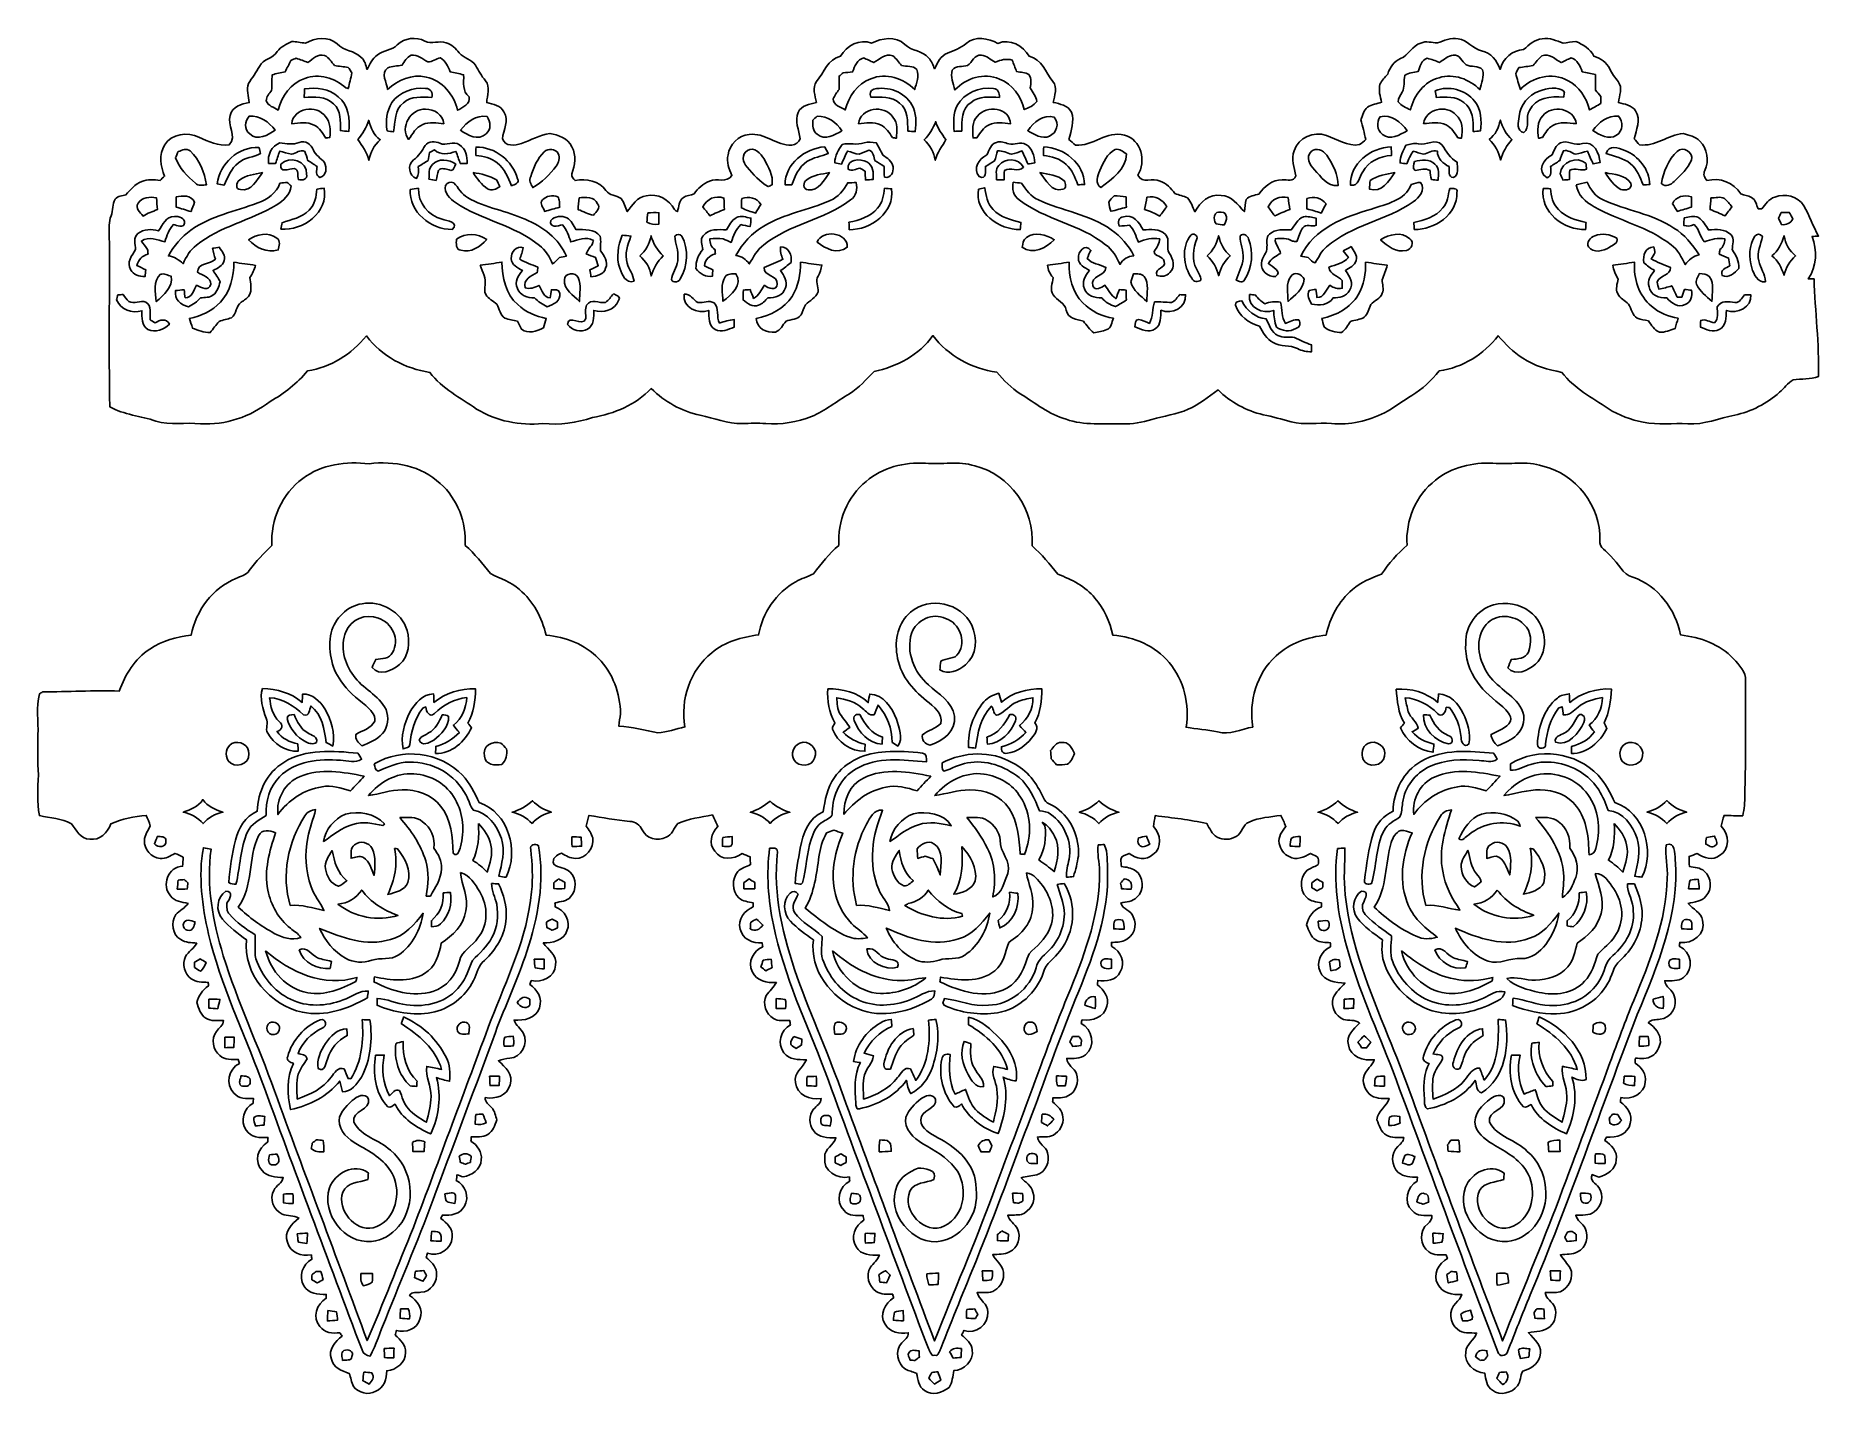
# Model space of a CAD drawing. Header units: centimetres. Extents: x -13.4 to 13.4, y -10.3 to 10.2.
import ezdxf

# ---------------------------------------------------------------- set-up
doc = ezdxf.new("R2010")
doc.units = ezdxf.units.CM
doc.header["$MEASUREMENT"] = 0
doc.layers.add('Camada 1', color=7, linetype='Continuous')

msp = doc.modelspace()

# ---------------------------------------------------------------- linework, layer by layer
at = {"layer": 'Camada 1', "color": 156}
for points, knots in [([(-9.31791, 10.07815), (-9.17186, 10.16176), (-8.9729, 10.18962), (-8.8392, 10.06792), (-8.8392, 10.06792), (-8.74112, 9.96279), (-8.5799, 9.9702), (-8.48112, 9.86648), (-8.48112, 9.86648), (-8.42821, 9.81991), (-8.4081, 9.75077), (-8.39152, 9.6848), (-8.39152, 9.6848), (-8.35095, 9.76171), (-8.31497, 9.84708), (-8.24124, 9.89858), (-8.24124, 9.89858), (-8.15022, 9.97231), (-8.0197, 9.9695), (-7.93679, 10.05557), (-7.93679, 10.05557), (-7.82672, 10.1607), (-7.65632, 10.17763), (-7.52157, 10.11202), (-7.52157, 10.11202), (-7.42102, 10.0531), (-7.30462, 10.1293), (-7.2009, 10.08345), (-7.2009, 10.08345), (-7.11834, 10.06086), (-7.05801, 9.99842), (-7.0051, 9.93493), (-7.0051, 9.93493), (-6.9416, 9.85131), (-6.81777, 9.84144), (-6.76205, 9.74972), (-6.76205, 9.74972), (-6.71617, 9.66858), (-6.67173, 9.58603), (-6.61141, 9.51406), (-6.61141, 9.51406), (-6.53486, 9.42163), (-6.58636, 9.29357), (-6.59306, 9.18668), (-6.59306, 9.18668), (-6.49746, 9.1641), (-6.38174, 9.14435), (-6.33341, 9.04627), (-6.33341, 9.04627), (-6.25157, 8.91928), (-6.34471, 8.7757), (-6.35811, 8.64305), (-6.35811, 8.64305), (-6.31506, 8.52416), (-6.16902, 8.53651), (-6.07165, 8.57108), (-6.07165, 8.57108), (-5.92983, 8.62365), (-5.79437, 8.69561), (-5.64409, 8.72455), (-5.64409, 8.72455), (-5.51568, 8.69984), (-5.37245, 8.65116), (-5.31424, 8.5224), (-5.31424, 8.5224), (-5.23909, 8.39575), (-5.26979, 8.24618), (-5.31176, 8.11424), (-5.31176, 8.11424), (-5.33259, 8.07261), (-5.28072, 8.04721), (-5.26415, 8.01475), (-5.26415, 8.01475), (-5.09551, 8.05356), (-4.90714, 8.00805), (-4.8013, 7.86411), (-4.8013, 7.86411), (-4.75014, 7.78298), (-4.64326, 7.79604), (-4.57164, 7.74417), (-4.57164, 7.74417), (-4.52508, 7.68772), (-4.50956, 7.614), (-4.48027, 7.54803), (-4.48027, 7.54803), (-4.40124, 7.64258), (-4.33246, 7.76993), (-4.19522, 7.78298), (-4.19522, 7.78298), (-4.02237, 7.82601), (-3.84915, 7.73358), (-3.77189, 7.57765), (-3.77189, 7.57765), (-3.76061, 7.56954), (-3.73803, 7.55332), (-3.72674, 7.54486), (-3.72674, 7.54486), (-3.70311, 7.61824), (-3.70451, 7.71243), (-3.63677, 7.76216), (-3.63677, 7.76216), (-3.58563, 7.78544), (-3.52989, 7.7978), (-3.47591, 7.81437), (-3.47591, 7.81437), (-3.41524, 7.89445), (-3.34362, 7.97313), (-3.24414, 8.00417), (-3.24414, 8.00417), (-3.13477, 8.05956), (-2.98167, 7.96643), (-2.90795, 8.09307), (-2.90795, 8.09307), (-2.95168, 8.18797), (-2.98944, 8.2938), (-2.96545, 8.39964), (-2.96545, 8.39964), (-2.94604, 8.55873), (-2.80916, 8.69561), (-2.64759, 8.70655), (-2.64759, 8.70655), (-2.41618, 8.74254), (-2.23519, 8.5351), (-2.0073, 8.5492), (-2.0073, 8.5492), (-1.95226, 8.55027), (-1.89688, 8.59049), (-1.88207, 8.64411), (-1.88207, 8.64411), (-1.8983, 8.77428), (-1.96814, 8.90975), (-1.9124, 9.03957), (-1.9124, 9.03957), (-1.86302, 9.14611), (-1.73777, 9.1641), (-1.63653, 9.18986), (-1.63653, 9.18986), (-1.65522, 9.29251), (-1.70602, 9.4114), (-1.63335, 9.50453), (-1.63335, 9.50453), (-1.5194, 9.63753), (-1.47072, 9.84355), (-1.27423, 9.88201), (-1.27423, 9.88201), (-1.18497, 10.04464), (-0.98953, 10.15118), (-0.80715, 10.0785), (-0.80715, 10.0785), (-0.65051, 10.15752), (-0.44803, 10.19174), (-0.30726, 10.06122), (-0.30726, 10.06122), (-0.20637, 9.95891), (-0.04056, 9.96844), (0.05257, 9.85555), (0.05257, 9.85555), (0.09384, 9.80969), (0.1136, 9.74972), (0.14076, 9.69468), (0.14076, 9.69468), (0.18486, 9.78711), (0.23283, 9.89083), (0.33408, 9.9314), (0.33408, 9.9314), (0.43215, 9.97091), (0.53481, 10.0016), (0.61312, 10.07638), (0.61312, 10.07638), (0.75106, 10.19245), (0.94368, 10.1533), (1.09078, 10.07709), (1.09078, 10.07709), (1.27353, 10.15471), (1.46826, 10.04287), (1.56138, 9.88377), (1.56138, 9.88377), (1.75541, 9.84073), (1.80622, 9.63894), (1.91769, 9.50382), (1.91769, 9.50382), (1.99354, 9.41282), (1.94027, 9.29216), (1.92229, 9.19056), (1.92229, 9.19056), (2.02318, 9.16516), (2.14312, 9.1447), (2.19816, 9.04416), (2.19816, 9.04416), (2.24542, 8.90799), (2.19075, 8.76652), (2.15971, 8.63353), (2.15971, 8.63353), (2.19216, 8.60459), (2.22496, 8.57566), (2.25777, 8.54674), (2.25777, 8.54674), (2.51919, 8.5224), (2.72908, 8.77464), (2.99366, 8.69561), (2.99366, 8.69561), (3.25013, 8.63282), (3.32527, 8.30157), (3.19439, 8.09377), (3.19439, 8.09377), (3.2639, 7.96254), (3.42089, 8.06132), (3.5306, 8.00522), (3.5306, 8.00522), (3.6262, 7.9756), (3.69147, 7.89515), (3.75179, 7.81931), (3.75179, 7.81931), (3.81494, 7.7985), (3.8816, 7.78474), (3.94088, 7.75299), (3.94088, 7.75299), (3.99625, 7.69549), (4.01778, 7.61471), (4.05411, 7.54486), (4.05411, 7.54486), (4.12784, 7.69267), (4.27177, 7.81897), (4.44816, 7.78898), (4.44816, 7.78898), (4.60869, 7.79392), (4.69335, 7.64504), (4.79636, 7.54837), (4.79636, 7.54837), (4.80552, 7.60871), (4.80342, 7.67184), (4.82528, 7.72936), (4.82528, 7.72936), (4.87115, 7.78791), (4.95053, 7.79073), (5.01614, 7.8119), (5.01614, 7.8119), (5.09798, 7.92444), (5.21687, 8.02781), (5.36468, 8.02428), (5.36468, 8.02428), (5.43665, 8.03168), (5.54355, 7.98935), (5.57035, 8.08531), (5.57035, 8.08531), (5.55166, 8.20984), (5.48922, 8.3372), (5.54531, 8.46208), (5.54531, 8.46208), (5.60105, 8.65963), (5.8427, 8.7637), (6.02896, 8.69102), (6.02896, 8.69102), (6.193, 8.63952), (6.34787, 8.52099), (6.5278, 8.5545), (6.5278, 8.5545), (6.56096, 8.57849), (6.59306, 8.60424), (6.62374, 8.63141), (6.62374, 8.63141), (6.5987, 8.73089), (6.57365, 8.83002), (6.54685, 8.9288), (6.54685, 8.9288), (6.57365, 8.99512), (6.58917, 9.07238), (6.64951, 9.11824), (6.64951, 9.11824), (6.71264, 9.15882), (6.78885, 9.1701), (6.85977, 9.19162), (6.85977, 9.19162), (6.83823, 9.27946), (6.81177, 9.37083), (6.83365, 9.4615), (6.83365, 9.4615), (6.86469, 9.519), (6.9102, 9.56627), (6.95147, 9.61636), (6.95147, 9.61636), (6.985, 9.71479), (7.04566, 9.80757), (7.1455, 9.84884), (7.1455, 9.84884), (7.26827, 9.89824), (7.31767, 10.04711), (7.45067, 10.08062), (7.45067, 10.08062), (7.52934, 10.12119), (7.61541, 10.08274), (7.69796, 10.0845), (7.69796, 10.0845), (7.79921, 10.11449), (7.90081, 10.17269), (8.01017, 10.14589), (8.01017, 10.14589), (8.14916, 10.13106), (8.22854, 9.9949), (8.36188, 9.96561), (8.36188, 9.96561), (8.50053, 9.93352), (8.59966, 9.8192), (8.64059, 9.68622), (8.64059, 9.68622), (8.6815, 9.85237), (8.8258, 9.96984), (8.99512, 9.98431), (8.99512, 9.98431), (9.07625, 10.05522), (9.16199, 10.13636), (9.27488, 10.1473), (9.27488, 10.1473), (9.38494, 10.16846), (9.48865, 10.11625), (9.58849, 10.07815), (9.58849, 10.07815), (9.65129, 10.09085), (9.71408, 10.09967), (9.7783, 10.10637), (9.7783, 10.10637), (9.88976, 10.0598), (9.99455, 9.99313), (10.0524, 9.88306), (10.0524, 9.88306), (10.15011, 9.85061), (10.24607, 9.7924), (10.28946, 9.69468), (10.28946, 9.69468), (10.3198, 9.62236), (10.3699, 9.56275), (10.41788, 9.5017), (10.41788, 9.5017), (10.48561, 9.40822), (10.4334, 9.28934), (10.42, 9.18703), (10.42, 9.18703), (10.5117, 9.16375), (10.62389, 9.1514), (10.67681, 9.06039), (10.67681, 9.06039), (10.76395, 8.93162), (10.68387, 8.7757), (10.65812, 8.64058), (10.65812, 8.64058), (10.67752, 8.61871), (10.71667, 8.57497), (10.73608, 8.55309), (10.73608, 8.55309), (10.97385, 8.51817), (11.16365, 8.69984), (11.39296, 8.72384), (11.39296, 8.72384), (11.48045, 8.69561), (11.57851, 8.67903), (11.64412, 8.60848), (11.64412, 8.60848), (11.75419, 8.49136), (11.78701, 8.31249), (11.72033, 8.16468), (11.72033, 8.16468), (11.68788, 8.10965), (11.71363, 8.06026), (11.75032, 8.01581), (11.75032, 8.01581), (11.94611, 8.06414), (12.15143, 7.98583), (12.25761, 7.81295), (12.25761, 7.81295), (12.31159, 7.79673), (12.36873, 7.7865), (12.42094, 7.76181), (12.42094, 7.76181), (12.48163, 7.72617), (12.49398, 7.64998), (12.52114, 7.59037), (12.52114, 7.59037), (12.53418, 7.58966), (12.56064, 7.58895), (12.57406, 7.58825), (12.57406, 7.58825), (12.63049, 7.65527), (12.67989, 7.7403), (12.76914, 7.7671), (12.76914, 7.7671), (12.92294, 7.82389), (13.1205, 7.78298), (13.20729, 7.63481), (13.20729, 7.63481), (13.29055, 7.48805), (13.34487, 7.32683), (13.42813, 7.17937), (13.42813, 7.17937), (13.40379, 7.17795), (13.35546, 7.17515), (13.33146, 7.17408), (13.33146, 7.17408), (13.40414, 6.96277), (13.40696, 6.72535), (13.2736, 6.53661), (13.2736, 6.53661), (13.29548, 6.53661), (13.33958, 6.53696), (13.36145, 6.53696), (13.36145, 6.53696), (13.37486, 6.04767), (13.43976, 5.56048), (13.42848, 5.07047), (13.42848, 5.07047), (13.30466, 5.02425), (13.17308, 5.03307), (13.04466, 5.02038), (13.04466, 5.02038), (12.96528, 4.97099), (12.90954, 4.89444), (12.84076, 4.8327), (12.84076, 4.8327), (12.65273, 4.6616), (12.41777, 4.54166), (12.16871, 4.48909), (12.16871, 4.48909), (11.93411, 4.44287), (11.70763, 4.34374), (11.4642, 4.3568), (11.4642, 4.3568), (11.24055, 4.37373), (11.01407, 4.33528), (10.79287, 4.38185), (10.79287, 4.38185), (10.60732, 4.41924), (10.42563, 4.48344), (10.26583, 4.58645), (10.26583, 4.58645), (10.02417, 4.75438), (9.75077, 4.8902), (9.57085, 5.13221), (9.57085, 5.13221), (9.36518, 5.17418), (9.1567, 5.22746), (8.98065, 5.34634), (8.98065, 5.34634), (8.83813, 5.43489), (8.71996, 5.55625), (8.61094, 5.68254), (8.61094, 5.68254), (8.39893, 5.40066), (8.07544, 5.20593), (7.72617, 5.15267), (7.72617, 5.15267), (7.60694, 5.01227), (7.4743, 4.87997), (7.31448, 4.78542), (7.31448, 4.78542), (7.17373, 4.705), (7.0499, 4.59739), (6.90421, 4.52508), (6.90421, 4.52508), (6.65797, 4.40265), (6.38033, 4.33846), (6.10517, 4.36068), (6.10517, 4.36068), (5.90303, 4.38185), (5.69701, 4.33634), (5.49804, 4.38925), (5.49804, 4.38925), (5.35939, 4.42665), (5.22145, 4.4658), (5.0807, 4.49545), (5.0807, 4.49545), (4.82458, 4.55259), (4.58857, 4.68558), (4.40019, 4.86726), (4.40019, 4.86726), (4.25555, 4.7632), (4.11833, 4.64502), (3.95145, 4.57763), (3.95145, 4.57763), (3.77789, 4.49757), (3.58563, 4.47957), (3.40501, 4.42136), (3.40501, 4.42136), (3.26248, 4.37832), (3.1136, 4.35327), (2.96438, 4.3568), (2.96438, 4.3568), (2.68145, 4.37056), (2.38972, 4.32681), (2.11737, 4.42736), (2.11737, 4.42736), (1.85807, 4.4965), (1.65347, 4.67571), (1.42699, 4.80905), (1.42699, 4.80905), (1.29363, 4.89795), (1.17827, 5.0112), (1.07492, 5.13291), (1.07492, 5.13291), (0.69885, 5.18759), (0.34466, 5.3802), (0.1136, 5.68501), (0.1136, 5.68501), (-0.09065, 5.38973), (-0.42862, 5.2204), (-0.77082, 5.14278), (-0.77082, 5.14278), (-0.889, 5.02778), (-0.99554, 4.89725), (-1.13946, 4.81153), (-1.13946, 4.81153), (-1.33173, 4.70041), (-1.50213, 4.55083), (-1.71097, 4.4697), (-1.71097, 4.4697), (-1.92792, 4.38326), (-2.16429, 4.34233), (-2.39747, 4.36068), (-2.39747, 4.36068), (-2.51566, 4.37161), (-2.63418, 4.36527), (-2.75237, 4.36174), (-2.75237, 4.36174), (-2.97074, 4.35645), (-3.17358, 4.44746), (-3.38454, 4.48802), (-3.38454, 4.48802), (-3.66289, 4.54518), (-3.91936, 4.68948), (-4.1208, 4.88843), (-4.1208, 4.88843), (-4.35363, 4.64431), (-4.6743, 4.50956), (-5.00274, 4.45416), (-5.00274, 4.45416), (-5.24298, 4.37232), (-5.49627, 4.33987), (-5.74922, 4.36138), (-5.74922, 4.36138), (-6.09282, 4.33351), (-6.44947, 4.39632), (-6.74511, 4.57941), (-6.74511, 4.57941), (-6.98782, 4.75192), (-7.26651, 4.88526), (-7.44677, 5.13115), (-7.44677, 5.13115), (-7.81931, 5.18759), (-8.17244, 5.37527), (-8.40175, 5.67865), (-8.40175, 5.67865), (-8.62612, 5.40878), (-8.93621, 5.20381), (-9.28793, 5.15372), (-9.28793, 5.15372), (-9.44209, 4.965), (-9.63576, 4.81576), (-9.84603, 4.69547), (-9.84603, 4.69547), (-10.14377, 4.46617), (-10.52053, 4.33317), (-10.898, 4.35963), (-10.898, 4.35963), (-11.12096, 4.38396), (-11.34956, 4.33069), (-11.56757, 4.40019), (-11.56757, 4.40019), (-11.79617, 4.47674), (-12.04382, 4.49438), (-12.25796, 4.61256), (-12.25796, 4.61256), (-12.27737, 5.47263), (-12.25938, 6.33341), (-12.26678, 7.19384), (-12.26678, 7.19384), (-12.26572, 7.29192), (-12.27807, 7.39352), (-12.23891, 7.48629), (-12.23891, 7.48629), (-12.20716, 7.56673), (-12.2248, 7.66127), (-12.17647, 7.73606), (-12.17647, 7.73606), (-12.13838, 7.78581), (-12.07276, 7.78474), (-12.01772, 7.7985), (-12.01772, 7.7985), (-11.94858, 7.87646), (-11.88014, 7.96536), (-11.77819, 8.00064), (-11.77819, 8.00064), (-11.69105, 8.03839), (-11.59509, 8.02428), (-11.50373, 8.01793), (-11.50373, 8.01793), (-11.4868, 8.0331), (-11.45292, 8.06344), (-11.43599, 8.07861), (-11.43599, 8.07861), (-11.49456, 8.22606), (-11.52736, 8.40563), (-11.43528, 8.5471), (-11.43528, 8.5471), (-11.33333, 8.72066), (-11.09027, 8.74676), (-10.92023, 8.66598), (-10.92023, 8.66598), (-10.77595, 8.60072), (-10.62707, 8.52875), (-10.46374, 8.55238), (-10.46374, 8.55238), (-10.34167, 8.68257), (-10.49831, 8.84625), (-10.45068, 8.99477), (-10.45068, 8.99477), (-10.41752, 9.12283), (-10.27853, 9.16727), (-10.16282, 9.18738), (-10.16282, 9.18738), (-10.17622, 9.28158), (-10.20727, 9.38106), (-10.17551, 9.47455), (-10.17551, 9.47455), (-10.12013, 9.55957), (-10.05487, 9.63859), (-10.01042, 9.73101), (-10.01042, 9.73101), (-9.95503, 9.8432), (-9.80581, 9.84884), (-9.74124, 9.95257), (-9.74124, 9.95257), (-9.68868, 10.0277), (-9.60366, 10.0651), (-9.525, 10.10567), (-9.525, 10.10567), (-9.4555, 10.09967), (-9.38671, 10.09015), (-9.31791, 10.07815)], [0, 0, 0, 0, 0.00625, 0.00625, 0.00625, 0.00625, 0.0125, 0.0125, 0.0125, 0.0125, 0.01875, 0.01875, 0.01875, 0.01875, 0.025, 0.025, 0.025, 0.025, 0.03125, 0.03125, 0.03125, 0.03125, 0.0375, 0.0375, 0.0375, 0.0375, 0.04375, 0.04375, 0.04375, 0.04375, 0.05, 0.05, 0.05, 0.05, 0.05625, 0.05625, 0.05625, 0.05625, 0.0625, 0.0625, 0.0625, 0.0625, 0.06875, 0.06875, 0.06875, 0.06875, 0.075, 0.075, 0.075, 0.075, 0.08125, 0.08125, 0.08125, 0.08125, 0.0875, 0.0875, 0.0875, 0.0875, 0.09375, 0.09375, 0.09375, 0.09375, 0.1, 0.1, 0.1, 0.1, 0.10625, 0.10625, 0.10625, 0.10625, 0.1125, 0.1125, 0.1125, 0.1125, 0.11875, 0.11875, 0.11875, 0.11875, 0.125, 0.125, 0.125, 0.125, 0.13125, 0.13125, 0.13125, 0.13125, 0.1375, 0.1375, 0.1375, 0.1375, 0.14375, 0.14375, 0.14375, 0.14375, 0.15, 0.15, 0.15, 0.15, 0.15625, 0.15625, 0.15625, 0.15625, 0.1625, 0.1625, 0.1625, 0.1625, 0.16875, 0.16875, 0.16875, 0.16875, 0.175, 0.175, 0.175, 0.175, 0.18125, 0.18125, 0.18125, 0.18125, 0.1875, 0.1875, 0.1875, 0.1875, 0.19375, 0.19375, 0.19375, 0.19375, 0.2, 0.2, 0.2, 0.2, 0.20625, 0.20625, 0.20625, 0.20625, 0.2125, 0.2125, 0.2125, 0.2125, 0.21875, 0.21875, 0.21875, 0.21875, 0.225, 0.225, 0.225, 0.225, 0.23125, 0.23125, 0.23125, 0.23125, 0.2375, 0.2375, 0.2375, 0.2375, 0.24375, 0.24375, 0.24375, 0.24375, 0.25, 0.25, 0.25, 0.25, 0.25625, 0.25625, 0.25625, 0.25625, 0.2625, 0.2625, 0.2625, 0.2625, 0.26875, 0.26875, 0.26875, 0.26875, 0.275, 0.275, 0.275, 0.275, 0.28125, 0.28125, 0.28125, 0.28125, 0.2875, 0.2875, 0.2875, 0.2875, 0.29375, 0.29375, 0.29375, 0.29375, 0.3, 0.3, 0.3, 0.3, 0.30625, 0.30625, 0.30625, 0.30625, 0.3125, 0.3125, 0.3125, 0.3125, 0.31875, 0.31875, 0.31875, 0.31875, 0.325, 0.325, 0.325, 0.325, 0.33125, 0.33125, 0.33125, 0.33125, 0.3375, 0.3375, 0.3375, 0.3375, 0.34375, 0.34375, 0.34375, 0.34375, 0.35, 0.35, 0.35, 0.35, 0.35625, 0.35625, 0.35625, 0.35625, 0.3625, 0.3625, 0.3625, 0.3625, 0.36875, 0.36875, 0.36875, 0.36875, 0.375, 0.375, 0.375, 0.375, 0.38125, 0.38125, 0.38125, 0.38125, 0.3875, 0.3875, 0.3875, 0.3875, 0.39375, 0.39375, 0.39375, 0.39375, 0.4, 0.4, 0.4, 0.4, 0.40625, 0.40625, 0.40625, 0.40625, 0.4125, 0.4125, 0.4125, 0.4125, 0.41875, 0.41875, 0.41875, 0.41875, 0.425, 0.425, 0.425, 0.425, 0.43125, 0.43125, 0.43125, 0.43125, 0.4375, 0.4375, 0.4375, 0.4375, 0.44375, 0.44375, 0.44375, 0.44375, 0.45, 0.45, 0.45, 0.45, 0.45625, 0.45625, 0.45625, 0.45625, 0.4625, 0.4625, 0.4625, 0.4625, 0.46875, 0.46875, 0.46875, 0.46875, 0.475, 0.475, 0.475, 0.475, 0.48125, 0.48125, 0.48125, 0.48125, 0.4875, 0.4875, 0.4875, 0.4875, 0.49375, 0.49375, 0.49375, 0.49375, 0.5, 0.5, 0.5, 0.5, 0.50625, 0.50625, 0.50625, 0.50625, 0.5125, 0.5125, 0.5125, 0.5125, 0.51875, 0.51875, 0.51875, 0.51875, 0.525, 0.525, 0.525, 0.525, 0.53125, 0.53125, 0.53125, 0.53125, 0.5375, 0.5375, 0.5375, 0.5375, 0.54375, 0.54375, 0.54375, 0.54375, 0.55, 0.55, 0.55, 0.55, 0.55625, 0.55625, 0.55625, 0.55625, 0.5625, 0.5625, 0.5625, 0.5625, 0.56875, 0.56875, 0.56875, 0.56875, 0.575, 0.575, 0.575, 0.575, 0.58125, 0.58125, 0.58125, 0.58125, 0.5875, 0.5875, 0.5875, 0.5875, 0.59375, 0.59375, 0.59375, 0.59375, 0.6, 0.6, 0.6, 0.6, 0.60625, 0.60625, 0.60625, 0.60625, 0.6125, 0.6125, 0.6125, 0.6125, 0.61875, 0.61875, 0.61875, 0.61875, 0.625, 0.625, 0.625, 0.625, 0.63125, 0.63125, 0.63125, 0.63125, 0.6375, 0.6375, 0.6375, 0.6375, 0.64375, 0.64375, 0.64375, 0.64375, 0.65, 0.65, 0.65, 0.65, 0.65625, 0.65625, 0.65625, 0.65625, 0.6625, 0.6625, 0.6625, 0.6625, 0.66875, 0.66875, 0.66875, 0.66875, 0.675, 0.675, 0.675, 0.675, 0.68125, 0.68125, 0.68125, 0.68125, 0.6875, 0.6875, 0.6875, 0.6875, 0.69375, 0.69375, 0.69375, 0.69375, 0.7, 0.7, 0.7, 0.7, 0.70625, 0.70625, 0.70625, 0.70625, 0.7125, 0.7125, 0.7125, 0.7125, 0.71875, 0.71875, 0.71875, 0.71875, 0.725, 0.725, 0.725, 0.725, 0.73125, 0.73125, 0.73125, 0.73125, 0.7375, 0.7375, 0.7375, 0.7375, 0.74375, 0.74375, 0.74375, 0.74375, 0.75, 0.75, 0.75, 0.75, 0.75625, 0.75625, 0.75625, 0.75625, 0.7625, 0.7625, 0.7625, 0.7625, 0.76875, 0.76875, 0.76875, 0.76875, 0.775, 0.775, 0.775, 0.775, 0.78125, 0.78125, 0.78125, 0.78125, 0.7875, 0.7875, 0.7875, 0.7875, 0.79375, 0.79375, 0.79375, 0.79375, 0.8, 0.8, 0.8, 0.8, 0.80625, 0.80625, 0.80625, 0.80625, 0.8125, 0.8125, 0.8125, 0.8125, 0.81875, 0.81875, 0.81875, 0.81875, 0.825, 0.825, 0.825, 0.825, 0.83125, 0.83125, 0.83125, 0.83125, 0.8375, 0.8375, 0.8375, 0.8375, 0.84375, 0.84375, 0.84375, 0.84375, 0.85, 0.85, 0.85, 0.85, 0.85625, 0.85625, 0.85625, 0.85625, 0.8625, 0.8625, 0.8625, 0.8625, 0.86875, 0.86875, 0.86875, 0.86875, 0.875, 0.875, 0.875, 0.875, 0.88125, 0.88125, 0.88125, 0.88125, 0.8875, 0.8875, 0.8875, 0.8875, 0.89375, 0.89375, 0.89375, 0.89375, 0.9, 0.9, 0.9, 0.9, 0.90625, 0.90625, 0.90625, 0.90625, 0.9125, 0.9125, 0.9125, 0.9125, 0.91875, 0.91875, 0.91875, 0.91875, 0.925, 0.925, 0.925, 0.925, 0.93125, 0.93125, 0.93125, 0.93125, 0.9375, 0.9375, 0.9375, 0.9375, 0.94375, 0.94375, 0.94375, 0.94375, 0.95, 0.95, 0.95, 0.95, 0.95625, 0.95625, 0.95625, 0.95625, 0.9625, 0.9625, 0.9625, 0.9625, 0.96875, 0.96875, 0.96875, 0.96875, 0.975, 0.975, 0.975, 0.975, 0.98125, 0.98125, 0.98125, 0.98125, 0.9875, 0.9875, 0.9875, 0.9875, 1, 1, 1, 1]), ([(-0.77399, 9.78852), (-0.77399, 9.78852), (-0.77399, 9.78852), (-0.77399, 9.78852), (-0.77399, 9.78852), (-0.82479, 9.81216), (-0.87558, 9.8358), (-0.92569, 9.85978), (-0.92569, 9.85978), (-1.02517, 9.83085), (-1.06398, 9.73666), (-1.0922, 9.6467), (-1.0922, 9.6467), (-1.13946, 9.64247), (-1.18638, 9.63859), (-1.23367, 9.63471), (-1.23367, 9.63471), (-1.24919, 9.62236), (-1.28057, 9.59731), (-1.29611, 9.58497), (-1.29611, 9.58497), (-1.29716, 9.5183), (-1.29716, 9.45161), (-1.29716, 9.38494), (-1.29716, 9.38494), (-1.32856, 9.33908), (-1.36172, 9.29393), (-1.38606, 9.24348), (-1.38606, 9.24348), (-1.38606, 9.14646), (-1.27105, 9.11895), (-1.20402, 9.07591), (-1.20402, 9.07591), (-1.15217, 9.27876), (-1.02234, 9.47243), (-0.81808, 9.54475), (-0.81808, 9.54475), (-0.59019, 9.63965), (-0.32597, 9.55251), (-0.15875, 9.38141), (-0.15875, 9.38141), (-0.1397, 9.47913), (-0.08183, 9.58461), (-0.12734, 9.68304), (-0.12734, 9.68304), (-0.18204, 9.74901), (-0.28256, 9.72079), (-0.3563, 9.74583), (-0.3563, 9.74583), (-0.40569, 9.78781), (-0.43249, 9.85343), (-0.4886, 9.8873), (-0.4886, 9.8873), (-0.59548, 9.93281), (-0.68791, 9.83684), (-0.77399, 9.78852)], [0, 0, 0, 0, 0.06666667, 0.06666667, 0.06666667, 0.06666667, 0.13333333, 0.13333333, 0.13333333, 0.13333333, 0.2, 0.2, 0.2, 0.2, 0.26666667, 0.26666667, 0.26666667, 0.26666667, 0.33333333, 0.33333333, 0.33333333, 0.33333333, 0.4, 0.4, 0.4, 0.4, 0.46666667, 0.46666667, 0.46666667, 0.46666667, 0.53333333, 0.53333333, 0.53333333, 0.53333333, 0.6, 0.6, 0.6, 0.6, 0.66666667, 0.66666667, 0.66666667, 0.66666667, 0.73333333, 0.73333333, 0.73333333, 0.73333333, 0.8, 0.8, 0.8, 0.8, 0.86666667, 0.86666667, 0.86666667, 0.86666667, 1, 1, 1, 1]), ([(9.27028, 9.888), (9.27028, 9.888), (9.27028, 9.888), (9.27028, 9.888), (9.27028, 9.888), (9.21561, 9.85026), (9.1835, 9.78958), (9.13587, 9.74478), (9.13587, 9.74478), (9.06497, 9.72996), (8.99337, 9.72397), (8.92281, 9.71232), (8.92281, 9.71232), (8.91117, 9.69009), (8.88824, 9.64599), (8.87659, 9.62377), (8.87659, 9.62377), (8.89669, 9.54228), (8.91962, 9.4615), (8.94574, 9.38176), (8.94574, 9.38176), (9.12106, 9.57226), (9.42445, 9.64847), (9.65658, 9.51865), (9.65658, 9.51865), (9.83297, 9.43715), (9.93563, 9.25794), (9.98536, 9.07768), (9.98536, 9.07768), (10.04217, 9.10872), (10.09931, 9.14047), (10.15612, 9.17328), (10.15612, 9.17328), (10.15612, 9.20009), (10.15646, 9.25336), (10.15683, 9.27981), (10.15683, 9.27981), (10.12966, 9.31086), (10.10284, 9.34191), (10.07674, 9.37294), (10.07674, 9.37294), (10.07745, 9.45126), (10.07709, 9.52923), (10.07392, 9.6072), (10.07392, 9.6072), (10.00794, 9.62236), (9.94197, 9.63612), (9.87602, 9.65023), (9.87602, 9.65023), (9.84215, 9.73596), (9.80651, 9.83191), (9.70774, 9.85943), (9.70774, 9.85943), (9.65729, 9.83544), (9.60649, 9.81145), (9.5564, 9.78746), (9.5564, 9.78746), (9.47032, 9.83721), (9.37823, 9.93104), (9.27028, 9.888)], [0, 0, 0, 0, 0.0625, 0.0625, 0.0625, 0.0625, 0.125, 0.125, 0.125, 0.125, 0.1875, 0.1875, 0.1875, 0.1875, 0.25, 0.25, 0.25, 0.25, 0.3125, 0.3125, 0.3125, 0.3125, 0.375, 0.375, 0.375, 0.375, 0.4375, 0.4375, 0.4375, 0.4375, 0.5, 0.5, 0.5, 0.5, 0.5625, 0.5625, 0.5625, 0.5625, 0.625, 0.625, 0.625, 0.625, 0.6875, 0.6875, 0.6875, 0.6875, 0.75, 0.75, 0.75, 0.75, 0.8125, 0.8125, 0.8125, 0.8125, 0.875, 0.875, 0.875, 0.875, 1, 1, 1, 1]), ([(-9.53805, 9.82027), (-9.53805, 9.82027), (-9.53805, 9.82027), (-9.53805, 9.82027), (-9.53805, 9.82027), (-9.56627, 9.76383), (-9.59414, 9.70667), (-9.6213, 9.64953), (-9.6213, 9.64953), (-9.68833, 9.63788), (-9.75501, 9.62413), (-9.81992, 9.60331), (-9.81992, 9.60331), (-9.82168, 9.5257), (-9.82274, 9.44774), (-9.82627, 9.36978), (-9.82627, 9.36978), (-9.86013, 9.32215), (-9.90987, 9.27734), (-9.906, 9.21349), (-9.906, 9.21349), (-9.87954, 9.13553), (-9.79205, 9.11401), (-9.72855, 9.0752), (-9.72855, 9.0752), (-9.67563, 9.28263), (-9.53805, 9.47878), (-9.32885, 9.54933), (-9.32885, 9.54933), (-9.11647, 9.63295), (-8.87341, 9.55745), (-8.71078, 9.40716), (-8.71078, 9.40716), (-8.70161, 9.40505), (-8.68326, 9.40011), (-8.67409, 9.39799), (-8.67409, 9.39799), (-8.65681, 9.47632), (-8.63706, 9.55393), (-8.61871, 9.63224), (-8.61871, 9.63224), (-8.63317, 9.65305), (-8.6614, 9.69504), (-8.67586, 9.7162), (-8.67586, 9.7162), (-8.74395, 9.72643), (-8.81345, 9.72961), (-8.88012, 9.74654), (-8.88012, 9.74654), (-8.93056, 9.79557), (-8.96443, 9.86472), (-9.0304, 9.89612), (-9.0304, 9.89612), (-9.12918, 9.92081), (-9.20644, 9.84285), (-9.27981, 9.79064), (-9.27981, 9.79064), (-9.33943, 9.8118), (-9.3987, 9.83297), (-9.45832, 9.85414), (-9.45832, 9.85414), (-9.48478, 9.84285), (-9.51159, 9.83156), (-9.53805, 9.82027)], [0, 0, 0, 0, 0.05882353, 0.05882353, 0.05882353, 0.05882353, 0.11764706, 0.11764706, 0.11764706, 0.11764706, 0.17647059, 0.17647059, 0.17647059, 0.17647059, 0.23529412, 0.23529412, 0.23529412, 0.23529412, 0.29411765, 0.29411765, 0.29411765, 0.29411765, 0.35294118, 0.35294118, 0.35294118, 0.35294118, 0.41176471, 0.41176471, 0.41176471, 0.41176471, 0.47058824, 0.47058824, 0.47058824, 0.47058824, 0.52941176, 0.52941176, 0.52941176, 0.52941176, 0.58823529, 0.58823529, 0.58823529, 0.58823529, 0.64705882, 0.64705882, 0.64705882, 0.64705882, 0.70588235, 0.70588235, 0.70588235, 0.70588235, 0.76470588, 0.76470588, 0.76470588, 0.76470588, 0.82352941, 0.82352941, 0.82352941, 0.82352941, 0.88235294, 0.88235294, 0.88235294, 0.88235294, 1, 1, 1, 1]), ([(-7.86623, 9.74901), (-7.86623, 9.74901), (-7.86623, 9.74901), (-7.86623, 9.74901), (-7.86623, 9.74901), (-7.93785, 9.73631), (-8.01229, 9.73525), (-8.08143, 9.7102), (-8.08143, 9.7102), (-8.18868, 9.62554), (-8.09625, 9.49148), (-8.08319, 9.38424), (-8.08319, 9.38424), (-7.92797, 9.52358), (-7.71455, 9.62236), (-7.50322, 9.57015), (-7.50322, 9.57015), (-7.25981, 9.52182), (-7.08837, 9.30416), (-7.0305, 9.07238), (-7.0305, 9.07238), (-6.95184, 9.1193), (-6.83472, 9.16163), (-6.85765, 9.27558), (-6.85765, 9.27558), (-6.96453, 9.35425), (-6.93525, 9.48936), (-6.93985, 9.60402), (-6.93985, 9.60402), (-7.00617, 9.62166), (-7.07319, 9.63577), (-7.14058, 9.64811), (-7.14058, 9.64811), (-7.17444, 9.72925), (-7.21254, 9.8118), (-7.28944, 9.86084), (-7.28944, 9.86084), (-7.35259, 9.84002), (-7.41186, 9.79946), (-7.47959, 9.7991), (-7.47959, 9.7991), (-7.56002, 9.83721), (-7.63164, 9.91799), (-7.729, 9.89718), (-7.729, 9.89718), (-7.79426, 9.86966), (-7.82778, 9.80369), (-7.86623, 9.74901)], [0, 0, 0, 0, 0.07692308, 0.07692308, 0.07692308, 0.07692308, 0.15384615, 0.15384615, 0.15384615, 0.15384615, 0.23076923, 0.23076923, 0.23076923, 0.23076923, 0.30769231, 0.30769231, 0.30769231, 0.30769231, 0.38461538, 0.38461538, 0.38461538, 0.38461538, 0.46153846, 0.46153846, 0.46153846, 0.46153846, 0.53846154, 0.53846154, 0.53846154, 0.53846154, 0.61538462, 0.61538462, 0.61538462, 0.61538462, 0.69230769, 0.69230769, 0.69230769, 0.69230769, 0.76923077, 0.76923077, 0.76923077, 0.76923077, 0.84615385, 0.84615385, 0.84615385, 0.84615385, 1, 1, 1, 1]), ([(0.63675, 9.74478), (0.63675, 9.74478), (0.63675, 9.74478), (0.63675, 9.74478), (0.63675, 9.74478), (0.56127, 9.72079), (0.45826, 9.74901), (0.4064, 9.67493), (0.4064, 9.67493), (0.36936, 9.57615), (0.4265, 9.47525), (0.44484, 9.37823), (0.44484, 9.37823), (0.611, 9.5578), (0.88511, 9.64177), (1.11512, 9.53981), (1.11512, 9.53981), (1.31163, 9.46573), (1.43862, 9.27946), (1.48731, 9.0812), (1.48731, 9.0812), (1.55434, 9.11295), (1.63089, 9.13906), (1.67428, 9.20432), (1.67428, 9.20432), (1.66792, 9.28122), (1.61079, 9.34049), (1.57797, 9.40716), (1.57797, 9.40716), (1.58503, 9.47349), (1.60548, 9.54898), (1.55892, 9.60649), (1.55892, 9.60649), (1.50459, 9.64352), (1.4344, 9.63824), (1.37266, 9.6527), (1.37266, 9.6527), (1.35078, 9.7102), (1.32856, 9.76736), (1.30739, 9.82486), (1.30739, 9.82486), (1.22025, 9.84919), (1.13242, 9.8312), (1.05197, 9.79311), (1.05197, 9.79311), (0.98424, 9.83191), (0.92145, 9.89012), (0.84137, 9.89965), (0.84137, 9.89965), (0.74083, 9.90917), (0.70555, 9.79522), (0.63675, 9.74478)], [0, 0, 0, 0, 0.07142857, 0.07142857, 0.07142857, 0.07142857, 0.14285714, 0.14285714, 0.14285714, 0.14285714, 0.21428571, 0.21428571, 0.21428571, 0.21428571, 0.28571429, 0.28571429, 0.28571429, 0.28571429, 0.35714286, 0.35714286, 0.35714286, 0.35714286, 0.42857143, 0.42857143, 0.42857143, 0.42857143, 0.5, 0.5, 0.5, 0.5, 0.57142857, 0.57142857, 0.57142857, 0.57142857, 0.64285714, 0.64285714, 0.64285714, 0.64285714, 0.71428571, 0.71428571, 0.71428571, 0.71428571, 0.78571429, 0.78571429, 0.78571429, 0.78571429, 0.85714286, 0.85714286, 0.85714286, 0.85714286, 1, 1, 1, 1]), ([(7.72936, 9.79134), (7.72936, 9.79134), (7.72936, 9.79134), (7.72936, 9.79134), (7.72936, 9.79134), (7.66867, 9.81392), (7.60871, 9.83862), (7.5452, 9.85237), (7.5452, 9.85237), (7.45666, 9.82556), (7.43866, 9.72714), (7.40833, 9.6527), (7.40833, 9.6527), (7.3406, 9.63717), (7.26475, 9.63788), (7.20724, 9.59449), (7.20724, 9.59449), (7.18784, 9.51194), (7.21395, 9.41846), (7.16879, 9.34332), (7.16879, 9.34332), (7.14691, 9.2964), (7.10423, 9.25442), (7.10988, 9.19868), (7.10988, 9.19868), (7.15432, 9.13729), (7.22736, 9.10978), (7.29297, 9.07732), (7.29297, 9.07732), (7.34447, 9.29745), (7.50076, 9.50241), (7.72617, 9.56098), (7.72617, 9.56098), (7.94525, 9.63048), (8.17915, 9.53629), (8.3379, 9.38212), (8.3379, 9.38212), (8.36012, 9.47807), (8.40775, 9.57932), (8.37564, 9.67846), (8.37564, 9.67846), (8.31639, 9.75465), (8.2042, 9.71268), (8.12906, 9.75536), (8.12906, 9.75536), (8.06944, 9.80792), (8.0331, 9.90987), (7.93891, 9.89999), (7.93891, 9.89999), (7.85812, 9.89012), (7.79568, 9.83226), (7.72936, 9.79134)], [0, 0, 0, 0, 0.07142857, 0.07142857, 0.07142857, 0.07142857, 0.14285714, 0.14285714, 0.14285714, 0.14285714, 0.21428571, 0.21428571, 0.21428571, 0.21428571, 0.28571429, 0.28571429, 0.28571429, 0.28571429, 0.35714286, 0.35714286, 0.35714286, 0.35714286, 0.42857143, 0.42857143, 0.42857143, 0.42857143, 0.5, 0.5, 0.5, 0.5, 0.57142857, 0.57142857, 0.57142857, 0.57142857, 0.64285714, 0.64285714, 0.64285714, 0.64285714, 0.71428571, 0.71428571, 0.71428571, 0.71428571, 0.78571429, 0.78571429, 0.78571429, 0.78571429, 0.85714286, 0.85714286, 0.85714286, 0.85714286, 1, 1, 1, 1]), ([(-9.33626, 9.26112), (-9.33626, 9.26112), (-9.33626, 9.26112), (-9.33626, 9.26112), (-9.33626, 9.26112), (-9.18492, 9.27699), (-9.01347, 9.28158), (-8.89705, 9.16552), (-8.89705, 9.16552), (-8.77782, 9.0678), (-8.79404, 8.90235), (-8.79122, 8.76476), (-8.79122, 8.76476), (-8.74994, 8.76018), (-8.70867, 8.75594), (-8.66739, 8.75205), (-8.66739, 8.75205), (-8.64658, 8.93586), (-8.6688, 9.15105), (-8.82368, 9.27417), (-8.82368, 9.27417), (-8.96196, 9.39623), (-9.15458, 9.41598), (-9.33026, 9.39376), (-9.33026, 9.39376), (-9.33309, 9.34966), (-9.3352, 9.30521), (-9.33626, 9.26112)], [0, 0, 0, 0, 0.125, 0.125, 0.125, 0.125, 0.25, 0.25, 0.25, 0.25, 0.375, 0.375, 0.375, 0.375, 0.5, 0.5, 0.5, 0.5, 0.625, 0.625, 0.625, 0.625, 0.75, 0.75, 0.75, 0.75, 1, 1, 1, 1]), ([(-8.01899, 9.18668), (-8.01899, 9.18668), (-8.01899, 9.18668), (-8.01899, 9.18668), (-8.01899, 9.18668), (-8.09448, 9.06073), (-8.11952, 8.9041), (-8.08884, 8.76053), (-8.08884, 8.76053), (-8.06485, 8.75735), (-8.01687, 8.75065), (-7.99288, 8.74747), (-7.99288, 8.74747), (-7.96395, 8.89669), (-7.98477, 9.08367), (-7.84577, 9.18386), (-7.84577, 9.18386), (-7.72829, 9.28758), (-7.56496, 9.271), (-7.42032, 9.26358), (-7.42032, 9.26358), (-7.40127, 9.33379), (-7.43196, 9.40188), (-7.5124, 9.39834), (-7.5124, 9.39834), (-7.70149, 9.42128), (-7.9068, 9.34332), (-8.01899, 9.18668)], [0, 0, 0, 0, 0.125, 0.125, 0.125, 0.125, 0.25, 0.25, 0.25, 0.25, 0.375, 0.375, 0.375, 0.375, 0.5, 0.5, 0.5, 0.5, 0.625, 0.625, 0.625, 0.625, 0.75, 0.75, 0.75, 0.75, 1, 1, 1, 1]), ([(-0.81986, 9.27029), (-0.81986, 9.27029), (-0.81986, 9.27029), (-0.81986, 9.27029), (-0.81986, 9.27029), (-0.67274, 9.26253), (-0.50375, 9.29075), (-0.387, 9.17645), (-0.387, 9.17645), (-0.2533, 9.08155), (-0.26987, 8.9034), (-0.26212, 8.75911), (-0.26212, 8.75911), (-0.22542, 8.75594), (-0.18837, 8.75312), (-0.15098, 8.7503), (-0.15098, 8.7503), (-0.13334, 8.88576), (-0.13229, 9.03323), (-0.20214, 9.15493), (-0.20214, 9.15493), (-0.31396, 9.34825), (-0.56198, 9.43927), (-0.77505, 9.38847), (-0.77505, 9.38847), (-0.82585, 9.36625), (-0.84067, 9.32673), (-0.81986, 9.27029)], [0, 0, 0, 0, 0.125, 0.125, 0.125, 0.125, 0.25, 0.25, 0.25, 0.25, 0.375, 0.375, 0.375, 0.375, 0.5, 0.5, 0.5, 0.5, 0.625, 0.625, 0.625, 0.625, 0.75, 0.75, 0.75, 0.75, 1, 1, 1, 1]), ([(0.48048, 9.14258), (0.48048, 9.14258), (0.48048, 9.14258), (0.48048, 9.14258), (0.48048, 9.14258), (0.41556, 9.02441), (0.42721, 8.88434), (0.43285, 8.75452), (0.43285, 8.75452), (0.47096, 8.75558), (0.5094, 8.757), (0.54821, 8.75841), (0.54821, 8.75841), (0.55138, 8.90975), (0.54327, 9.09778), (0.68896, 9.19021), (0.68896, 9.19021), (0.80715, 9.29286), (0.97013, 9.26465), (1.11371, 9.2657), (1.11371, 9.2657), (1.11901, 9.32709), (1.09643, 9.39729), (1.02305, 9.39623), (1.02305, 9.39623), (0.81385, 9.42869), (0.5842, 9.33097), (0.48048, 9.14258)], [0, 0, 0, 0, 0.125, 0.125, 0.125, 0.125, 0.25, 0.25, 0.25, 0.25, 0.375, 0.375, 0.375, 0.375, 0.5, 0.5, 0.5, 0.5, 0.625, 0.625, 0.625, 0.625, 0.75, 0.75, 0.75, 0.75, 1, 1, 1, 1]), ([(7.66726, 9.36554), (7.66726, 9.36554), (7.66726, 9.36554), (7.66726, 9.36554), (7.66726, 9.36554), (7.6715, 9.33203), (7.67608, 9.29886), (7.68103, 9.26535), (7.68103, 9.26535), (7.82177, 9.26923), (7.98052, 9.28722), (8.0959, 9.18703), (8.0959, 9.18703), (8.23701, 9.09214), (8.23736, 8.90587), (8.23419, 8.75417), (8.23419, 8.75417), (8.27122, 8.75312), (8.30862, 8.75523), (8.34602, 8.76123), (8.34602, 8.76123), (8.36541, 8.91258), (8.36048, 9.08685), (8.25641, 9.20855), (8.25641, 9.20855), (8.12058, 9.3793), (7.87011, 9.44774), (7.66726, 9.36554)], [0, 0, 0, 0, 0.125, 0.125, 0.125, 0.125, 0.25, 0.25, 0.25, 0.25, 0.375, 0.375, 0.375, 0.375, 0.5, 0.5, 0.5, 0.5, 0.625, 0.625, 0.625, 0.625, 0.75, 0.75, 0.75, 0.75, 1, 1, 1, 1]), ([(9.22655, 9.35955), (9.22655, 9.35955), (9.22655, 9.35955), (9.22655, 9.35955), (9.22655, 9.35955), (9.06463, 9.30098), (8.94503, 9.14929), (8.92668, 8.97748), (8.92668, 8.97748), (8.91538, 8.89599), (8.88188, 8.75417), (8.99688, 8.73653), (8.99688, 8.73653), (9.09742, 8.81168), (9.01593, 8.96584), (9.0819, 9.06568), (9.0819, 9.06568), (9.16975, 9.2657), (9.40927, 9.28229), (9.59838, 9.26923), (9.59838, 9.26923), (9.60049, 9.28934), (9.60472, 9.3292), (9.60683, 9.34931), (9.60683, 9.34931), (9.50806, 9.44279), (9.34332, 9.3994), (9.22655, 9.35955)], [0, 0, 0, 0, 0.125, 0.125, 0.125, 0.125, 0.25, 0.25, 0.25, 0.25, 0.375, 0.375, 0.375, 0.375, 0.5, 0.5, 0.5, 0.5, 0.625, 0.625, 0.625, 0.625, 0.75, 0.75, 0.75, 0.75, 1, 1, 1, 1]), ([(-9.52287, 8.86953), (-9.52287, 8.86953), (-9.52287, 8.86953), (-9.52287, 8.86953), (-9.52287, 8.86953), (-9.41105, 8.87694), (-9.28899, 8.90481), (-9.18527, 8.84696), (-9.18527, 8.84696), (-9.10272, 8.80921), (-9.0611, 8.72455), (-9.01276, 8.65328), (-9.01276, 8.65328), (-8.99689, 8.65611), (-8.96513, 8.66104), (-8.94926, 8.66386), (-8.94926, 8.66386), (-8.94397, 8.77216), (-8.93938, 8.89141), (-9.01629, 8.97819), (-9.01629, 8.97819), (-9.14541, 9.15846), (-9.50207, 9.10942), (-9.52287, 8.86953)], [0, 0, 0, 0, 0.14285714, 0.14285714, 0.14285714, 0.14285714, 0.28571429, 0.28571429, 0.28571429, 0.28571429, 0.42857143, 0.42857143, 0.42857143, 0.42857143, 0.57142857, 0.57142857, 0.57142857, 0.57142857, 0.71428571, 0.71428571, 0.71428571, 0.71428571, 1, 1, 1, 1]), ([(-1.004, 8.86953), (-1.004, 8.86953), (-1.004, 8.86953), (-1.004, 8.86953), (-1.004, 8.86953), (-0.89464, 8.87448), (-0.77576, 8.90551), (-0.67274, 8.85295), (-0.67274, 8.85295), (-0.58949, 8.8145), (-0.54256, 8.7323), (-0.49176, 8.66069), (-0.49176, 8.66069), (-0.47766, 8.65822), (-0.44908, 8.65328), (-0.43497, 8.65081), (-0.43497, 8.65081), (-0.42438, 8.75841), (-0.40886, 8.88012), (-0.48718, 8.96796), (-0.48718, 8.96796), (-0.60995, 9.16305), (-0.97649, 9.11083), (-1.004, 8.86953)], [0, 0, 0, 0, 0.14285714, 0.14285714, 0.14285714, 0.14285714, 0.28571429, 0.28571429, 0.28571429, 0.28571429, 0.42857143, 0.42857143, 0.42857143, 0.42857143, 0.57142857, 0.57142857, 0.57142857, 0.57142857, 0.71428571, 0.71428571, 0.71428571, 0.71428571, 1, 1, 1, 1]), ([(0.78563, 8.98454), (0.78563, 8.98454), (0.78563, 8.98454), (0.78563, 8.98454), (0.78563, 8.98454), (0.69708, 8.89634), (0.71154, 8.76688), (0.71754, 8.65328), (0.71754, 8.65328), (0.73235, 8.6547), (0.76164, 8.65786), (0.77645, 8.65928), (0.77645, 8.65928), (0.82656, 8.7323), (0.87453, 8.81415), (0.95849, 8.85331), (0.95849, 8.85331), (1.05798, 8.90516), (1.17333, 8.8773), (1.27916, 8.86707), (1.27916, 8.86707), (1.27635, 9.1066), (0.91193, 9.15952), (0.78563, 8.98454)], [0, 0, 0, 0, 0.14285714, 0.14285714, 0.14285714, 0.14285714, 0.28571429, 0.28571429, 0.28571429, 0.28571429, 0.42857143, 0.42857143, 0.42857143, 0.42857143, 0.57142857, 0.57142857, 0.57142857, 0.57142857, 0.71428571, 0.71428571, 0.71428571, 0.71428571, 1, 1, 1, 1]), ([(7.49158, 8.87095), (7.49158, 8.87095), (7.49158, 8.87095), (7.49158, 8.87095), (7.49158, 8.87095), (7.60306, 8.87518), (7.72512, 8.90622), (7.82954, 8.85013), (7.82954, 8.85013), (7.91209, 8.81097), (7.95689, 8.72737), (8.00664, 8.6554), (8.00664, 8.6554), (8.0204, 8.6547), (8.04721, 8.65363), (8.06097, 8.65293), (8.06097, 8.65293), (8.07826, 8.77393), (8.07931, 8.91575), (7.97772, 9.00253), (7.97772, 9.00253), (7.83766, 9.15811), (7.51874, 9.0932), (7.49158, 8.87095)], [0, 0, 0, 0, 0.14285714, 0.14285714, 0.14285714, 0.14285714, 0.28571429, 0.28571429, 0.28571429, 0.28571429, 0.42857143, 0.42857143, 0.42857143, 0.42857143, 0.57142857, 0.57142857, 0.57142857, 0.57142857, 0.71428571, 0.71428571, 0.71428571, 0.71428571, 1, 1, 1, 1]), ([(9.28263, 8.98842), (9.28263, 8.98842), (9.28263, 8.98842), (9.28263, 8.98842), (9.28263, 8.98842), (9.19726, 8.89705), (9.20255, 8.76511), (9.21914, 8.64975), (9.21914, 8.64975), (9.23361, 8.65328), (9.26253, 8.65998), (9.27698, 8.66316), (9.27698, 8.66316), (9.32144, 8.72737), (9.35884, 8.80286), (9.43115, 8.84061), (9.43115, 8.84061), (9.53769, 8.90763), (9.66857, 8.8773), (9.78641, 8.8713), (9.78641, 8.8713), (9.75501, 9.10237), (9.41916, 9.15882), (9.28263, 8.98842)], [0, 0, 0, 0, 0.14285714, 0.14285714, 0.14285714, 0.14285714, 0.28571429, 0.28571429, 0.28571429, 0.28571429, 0.42857143, 0.42857143, 0.42857143, 0.42857143, 0.57142857, 0.57142857, 0.57142857, 0.57142857, 0.71428571, 0.71428571, 0.71428571, 0.71428571, 1, 1, 1, 1]), ([(-10.15611, 8.71608), (-10.15611, 8.71608), (-10.15611, 8.71608), (-10.15611, 8.71608), (-10.15611, 8.71608), (-10.04005, 8.60636), (-9.87918, 8.69773), (-9.77265, 8.77358), (-9.77265, 8.77358), (-9.86789, 8.89494), (-10.00266, 8.99406), (-10.16458, 8.98207), (-10.16458, 8.98207), (-10.22949, 8.90376), (-10.24255, 8.78487), (-10.15611, 8.71608)], [0, 0, 0, 0, 0.2, 0.2, 0.2, 0.2, 0.4, 0.4, 0.4, 0.4, 0.6, 0.6, 0.6, 0.6, 1, 1, 1, 1]), ([(-8.52981, 8.63141), (-8.52981, 8.63141), (-8.52981, 8.63141), (-8.52981, 8.63141), (-8.52981, 8.63141), (-8.46208, 8.53369), (-8.39082, 8.43562), (-8.3633, 8.31744), (-8.3633, 8.31744), (-8.34425, 8.43773), (-8.28498, 8.54604), (-8.19467, 8.62753), (-8.19467, 8.62753), (-8.29027, 8.69844), (-8.33895, 8.8085), (-8.36576, 8.92104), (-8.36576, 8.92104), (-8.39787, 8.81309), (-8.45855, 8.71784), (-8.52981, 8.63141)], [0, 0, 0, 0, 0.16666667, 0.16666667, 0.16666667, 0.16666667, 0.33333333, 0.33333333, 0.33333333, 0.33333333, 0.5, 0.5, 0.5, 0.5, 0.66666667, 0.66666667, 0.66666667, 0.66666667, 1, 1, 1, 1]), ([(-7.76851, 8.63247), (-7.76851, 8.63247), (-7.76851, 8.63247), (-7.76851, 8.63247), (-7.76851, 8.63247), (-7.70678, 8.71502), (-7.65562, 8.81697), (-7.55509, 8.85789), (-7.55509, 8.85789), (-7.45525, 8.90198), (-7.34413, 8.87589), (-7.23935, 8.86988), (-7.23935, 8.86988), (-7.24641, 9.00535), (-7.38645, 9.0932), (-7.51311, 9.08579), (-7.51311, 9.08579), (-7.73465, 9.10272), (-7.90434, 8.81309), (-7.76851, 8.63247)], [0, 0, 0, 0, 0.16666667, 0.16666667, 0.16666667, 0.16666667, 0.33333333, 0.33333333, 0.33333333, 0.33333333, 0.5, 0.5, 0.5, 0.5, 0.66666667, 0.66666667, 0.66666667, 0.66666667, 1, 1, 1, 1]), ([(-6.98816, 8.77358), (-6.98816, 8.77358), (-6.98816, 8.77358), (-6.98816, 8.77358), (-6.98816, 8.77358), (-6.88199, 8.69597), (-6.71759, 8.60459), (-6.60364, 8.71925), (-6.60364, 8.71925), (-6.51932, 8.78557), (-6.53591, 8.89811), (-6.58777, 8.9789), (-6.58777, 8.9789), (-6.75534, 9.00571), (-6.88833, 8.89353), (-6.98816, 8.77358)], [0, 0, 0, 0, 0.2, 0.2, 0.2, 0.2, 0.4, 0.4, 0.4, 0.4, 0.6, 0.6, 0.6, 0.6, 1, 1, 1, 1]), ([(-1.69157, 8.92174), (-1.69157, 8.92174), (-1.69157, 8.92174), (-1.69157, 8.92174), (-1.69157, 8.92174), (-1.68909, 8.8466), (-1.6965, 8.75665), (-1.62382, 8.70973), (-1.62382, 8.70973), (-1.50917, 8.60813), (-1.36243, 8.70373), (-1.2527, 8.76229), (-1.2527, 8.76229), (-1.33843, 8.88576), (-1.46437, 8.99336), (-1.62453, 8.98066), (-1.62453, 8.98066), (-1.64146, 8.96584), (-1.67498, 8.93657), (-1.69157, 8.92174)], [0, 0, 0, 0, 0.16666667, 0.16666667, 0.16666667, 0.16666667, 0.33333333, 0.33333333, 0.33333333, 0.33333333, 0.5, 0.5, 0.5, 0.5, 0.66666667, 0.66666667, 0.66666667, 0.66666667, 1, 1, 1, 1]), ([(-0.01905, 8.62718), (-0.01905, 8.62718), (-0.01905, 8.62718), (-0.01905, 8.62718), (-0.01905, 8.62718), (0.06914, 8.54568), (0.13124, 8.4402), (0.14922, 8.32026), (0.14922, 8.32026), (0.17426, 8.43808), (0.25822, 8.52946), (0.30938, 8.63211), (0.30938, 8.63211), (0.24659, 8.71431), (0.18696, 8.79968), (0.1584, 8.90058), (0.1584, 8.90058), (0.1143, 8.80074), (0.06456, 8.70055), (-0.01905, 8.62718)], [0, 0, 0, 0, 0.16666667, 0.16666667, 0.16666667, 0.16666667, 0.33333333, 0.33333333, 0.33333333, 0.33333333, 0.5, 0.5, 0.5, 0.5, 0.66666667, 0.66666667, 0.66666667, 0.66666667, 1, 1, 1, 1]), ([(1.53952, 8.76299), (1.53952, 8.76299), (1.53952, 8.76299), (1.53952, 8.76299), (1.53952, 8.76299), (1.63829, 8.71255), (1.75401, 8.62612), (1.8676, 8.68327), (1.8676, 8.68327), (1.97309, 8.72983), (2.02211, 8.87552), (1.93886, 8.96513), (1.93886, 8.96513), (1.77236, 9.02088), (1.62701, 8.88964), (1.53952, 8.76299)], [0, 0, 0, 0, 0.2, 0.2, 0.2, 0.2, 0.4, 0.4, 0.4, 0.4, 0.6, 0.6, 0.6, 0.6, 1, 1, 1, 1]), ([(6.87351, 8.70937), (6.87351, 8.70937), (6.87351, 8.70937), (6.87351, 8.70937), (6.87351, 8.70937), (6.9857, 8.60813), (7.13458, 8.70302), (7.24252, 8.76334), (7.24252, 8.76334), (7.15327, 8.89811), (7.00829, 9.01135), (6.83682, 8.97466), (6.83682, 8.97466), (6.78427, 8.88787), (6.78461, 8.77287), (6.87351, 8.70937)], [0, 0, 0, 0, 0.2, 0.2, 0.2, 0.2, 0.4, 0.4, 0.4, 0.4, 0.6, 0.6, 0.6, 0.6, 1, 1, 1, 1]), ([(8.47441, 8.63176), (8.47441, 8.63176), (8.47441, 8.63176), (8.47441, 8.63176), (8.47441, 8.63176), (8.5658, 8.55132), (8.62012, 8.44091), (8.64658, 8.32308), (8.64658, 8.32308), (8.67798, 8.43879), (8.74148, 8.54075), (8.81909, 8.63035), (8.81909, 8.63035), (8.733, 8.70902), (8.67621, 8.81133), (8.64517, 8.9228), (8.64517, 8.9228), (8.61625, 8.81203), (8.57355, 8.69879), (8.47441, 8.63176)], [0, 0, 0, 0, 0.16666667, 0.16666667, 0.16666667, 0.16666667, 0.33333333, 0.33333333, 0.33333333, 0.33333333, 0.5, 0.5, 0.5, 0.5, 0.66666667, 0.66666667, 0.66666667, 0.66666667, 1, 1, 1, 1]), ([(10.03335, 8.76476), (10.03335, 8.76476), (10.03335, 8.76476), (10.03335, 8.76476), (10.03335, 8.76476), (10.13882, 8.70832), (10.2743, 8.61483), (10.39071, 8.69738), (10.39071, 8.69738), (10.49197, 8.75911), (10.49231, 8.89917), (10.42105, 8.98383), (10.42105, 8.98383), (10.25666, 8.99583), (10.12331, 8.89141), (10.03335, 8.76476)], [0, 0, 0, 0, 0.2, 0.2, 0.2, 0.2, 0.4, 0.4, 0.4, 0.4, 0.6, 0.6, 0.6, 0.6, 1, 1, 1, 1]), ([(-9.70209, 8.57955), (-9.70209, 8.57955), (-9.70209, 8.57955), (-9.70209, 8.57955), (-9.70209, 8.57955), (-9.82874, 8.53686), (-9.89048, 8.39823), (-9.87213, 8.27158), (-9.87213, 8.27158), (-9.83756, 8.27158), (-9.80263, 8.27158), (-9.76806, 8.27158), (-9.76806, 8.27158), (-9.7476, 8.33331), (-9.72608, 8.39434), (-9.70456, 8.45537), (-9.70456, 8.45537), (-9.64564, 8.44161), (-9.58814, 8.42115), (-9.52817, 8.41127), (-9.52817, 8.41127), (-9.46114, 8.42115), (-9.39482, 8.48994), (-9.32744, 8.4529), (-9.32744, 8.4529), (-9.30944, 8.40987), (-9.29781, 8.36471), (-9.28475, 8.3199), (-9.28475, 8.3199), (-9.23748, 8.28851), (-9.19021, 8.25747), (-9.14329, 8.22536), (-9.14329, 8.22536), (-9.14823, 8.16504), (-9.16974, 8.09448), (-9.10166, 8.06061), (-9.10166, 8.06061), (-9.00076, 8.08284), (-8.99019, 8.21196), (-9.03252, 8.28815), (-9.03252, 8.28815), (-9.08614, 8.35201), (-9.16587, 8.39257), (-9.19903, 8.47336), (-9.19903, 8.47336), (-9.2329, 8.55591), (-9.32109, 8.62471), (-9.41352, 8.58837), (-9.41352, 8.58837), (-9.50771, 8.55062), (-9.60508, 8.5665), (-9.70209, 8.57955)], [0, 0, 0, 0, 0.07142857, 0.07142857, 0.07142857, 0.07142857, 0.14285714, 0.14285714, 0.14285714, 0.14285714, 0.21428571, 0.21428571, 0.21428571, 0.21428571, 0.28571429, 0.28571429, 0.28571429, 0.28571429, 0.35714286, 0.35714286, 0.35714286, 0.35714286, 0.42857143, 0.42857143, 0.42857143, 0.42857143, 0.5, 0.5, 0.5, 0.5, 0.57142857, 0.57142857, 0.57142857, 0.57142857, 0.64285714, 0.64285714, 0.64285714, 0.64285714, 0.71428571, 0.71428571, 0.71428571, 0.71428571, 0.78571429, 0.78571429, 0.78571429, 0.78571429, 0.85714286, 0.85714286, 0.85714286, 0.85714286, 1, 1, 1, 1]), ([(-7.51699, 8.53969), (-7.51699, 8.53969), (-7.51699, 8.53969), (-7.51699, 8.53969), (-7.51699, 8.53969), (-7.56954, 8.46313), (-7.61576, 8.38129), (-7.6916, 8.32414), (-7.6916, 8.32414), (-7.79251, 8.25323), (-7.76498, 8.08389), (-7.64611, 8.04686), (-7.64611, 8.04686), (-7.61293, 8.10153), (-7.61223, 8.16362), (-7.62175, 8.22466), (-7.62175, 8.22466), (-7.57202, 8.25641), (-7.52193, 8.28709), (-7.47148, 8.31779), (-7.47148, 8.31779), (-7.46478, 8.35836), (-7.45808, 8.39858), (-7.45101, 8.43879), (-7.45101, 8.43879), (-7.43338, 8.44796), (-7.39739, 8.46631), (-7.37975, 8.47548), (-7.37975, 8.47548), (-7.2838, 8.38905), (-7.16597, 8.41622), (-7.0559, 8.45326), (-7.0559, 8.45326), (-7.03403, 8.39328), (-7.0118, 8.33296), (-6.99065, 8.27263), (-6.99065, 8.27263), (-6.95678, 8.27158), (-6.92326, 8.27087), (-6.88939, 8.27016), (-6.88939, 8.27016), (-6.88199, 8.37494), (-6.90738, 8.49312), (-7.00298, 8.55274), (-7.00298, 8.55274), (-7.09259, 8.61695), (-7.20195, 8.52875), (-7.29684, 8.57603), (-7.29684, 8.57603), (-7.37022, 8.60319), (-7.46653, 8.61306), (-7.51699, 8.53969)], [0, 0, 0, 0, 0.07142857, 0.07142857, 0.07142857, 0.07142857, 0.14285714, 0.14285714, 0.14285714, 0.14285714, 0.21428571, 0.21428571, 0.21428571, 0.21428571, 0.28571429, 0.28571429, 0.28571429, 0.28571429, 0.35714286, 0.35714286, 0.35714286, 0.35714286, 0.42857143, 0.42857143, 0.42857143, 0.42857143, 0.5, 0.5, 0.5, 0.5, 0.57142857, 0.57142857, 0.57142857, 0.57142857, 0.64285714, 0.64285714, 0.64285714, 0.64285714, 0.71428571, 0.71428571, 0.71428571, 0.71428571, 0.78571429, 0.78571429, 0.78571429, 0.78571429, 0.85714286, 0.85714286, 0.85714286, 0.85714286, 1, 1, 1, 1]), ([(-1.25024, 8.55909), (-1.25024, 8.55909), (-1.25024, 8.55909), (-1.25024, 8.55909), (-1.25024, 8.55909), (-1.30986, 8.4776), (-1.35748, 8.38623), (-1.36172, 8.28286), (-1.36172, 8.28286), (-1.32785, 8.2758), (-1.29363, 8.2691), (-1.25942, 8.26205), (-1.25942, 8.26205), (-1.23013, 8.32767), (-1.20085, 8.39363), (-1.16981, 8.45855), (-1.16981, 8.45855), (-1.11195, 8.44408), (-1.05621, 8.4148), (-0.99554, 8.41233), (-0.99554, 8.41233), (-0.94509, 8.42962), (-0.89712, 8.45431), (-0.84561, 8.47054), (-0.84561, 8.47054), (-0.77505, 8.45219), (-0.78034, 8.36577), (-0.75459, 8.31074), (-0.75459, 8.31074), (-0.70979, 8.28357), (-0.66462, 8.25605), (-0.61982, 8.22854), (-0.61982, 8.22854), (-0.61982, 8.17456), (-0.62089, 8.12023), (-0.6117, 8.06626), (-0.6117, 8.06626), (-0.51611, 8.04333), (-0.4759, 8.14458), (-0.48224, 8.22219), (-0.48224, 8.22219), (-0.50058, 8.30509), (-0.5736, 8.35271), (-0.63746, 8.39893), (-0.63746, 8.39893), (-0.66957, 8.46172), (-0.70309, 8.52311), (-0.73766, 8.58414), (-0.73766, 8.58414), (-0.79833, 8.59049), (-0.86042, 8.59966), (-0.91968, 8.58061), (-0.91968, 8.58061), (-1.02729, 8.54392), (-1.14053, 8.58237), (-1.25024, 8.55909)], [0, 0, 0, 0, 0.06666667, 0.06666667, 0.06666667, 0.06666667, 0.13333333, 0.13333333, 0.13333333, 0.13333333, 0.2, 0.2, 0.2, 0.2, 0.26666667, 0.26666667, 0.26666667, 0.26666667, 0.33333333, 0.33333333, 0.33333333, 0.33333333, 0.4, 0.4, 0.4, 0.4, 0.46666667, 0.46666667, 0.46666667, 0.46666667, 0.53333333, 0.53333333, 0.53333333, 0.53333333, 0.6, 0.6, 0.6, 0.6, 0.66666667, 0.66666667, 0.66666667, 0.66666667, 0.73333333, 0.73333333, 0.73333333, 0.73333333, 0.8, 0.8, 0.8, 0.8, 0.86666667, 0.86666667, 0.86666667, 0.86666667, 1, 1, 1, 1]), ([(1.07209, 8.58872), (1.07209, 8.58872), (1.07209, 8.58872), (1.07209, 8.58872), (1.07209, 8.58872), (0.98424, 8.56721), (0.96307, 8.46878), (0.92357, 8.40034), (0.92357, 8.40034), (0.8061, 8.33754), (0.71013, 8.19643), (0.81033, 8.07402), (0.81033, 8.07402), (0.92604, 8.0197), (0.90311, 8.15657), (0.90487, 8.22713), (0.90487, 8.22713), (0.95037, 8.25535), (0.99625, 8.28286), (1.04245, 8.31003), (1.04245, 8.31003), (1.05692, 8.36083), (1.07173, 8.41198), (1.08654, 8.46278), (1.08654, 8.46278), (1.16099, 8.46525), (1.22731, 8.42926), (1.2975, 8.41092), (1.2975, 8.41092), (1.35078, 8.42292), (1.40124, 8.44337), (1.45345, 8.45925), (1.45345, 8.45925), (1.48519, 8.39505), (1.51448, 8.32943), (1.5434, 8.26381), (1.5434, 8.26381), (1.57726, 8.26981), (1.61149, 8.27546), (1.6457, 8.2811), (1.6457, 8.2811), (1.63583, 8.38341), (1.61113, 8.50511), (1.51236, 8.55768), (1.51236, 8.55768), (1.43121, 8.60707), (1.3402, 8.53898), (1.25552, 8.56862), (1.25552, 8.56862), (1.1952, 8.58096), (1.13347, 8.61094), (1.07209, 8.58872)], [0, 0, 0, 0, 0.07142857, 0.07142857, 0.07142857, 0.07142857, 0.14285714, 0.14285714, 0.14285714, 0.14285714, 0.21428571, 0.21428571, 0.21428571, 0.21428571, 0.28571429, 0.28571429, 0.28571429, 0.28571429, 0.35714286, 0.35714286, 0.35714286, 0.35714286, 0.42857143, 0.42857143, 0.42857143, 0.42857143, 0.5, 0.5, 0.5, 0.5, 0.57142857, 0.57142857, 0.57142857, 0.57142857, 0.64285714, 0.64285714, 0.64285714, 0.64285714, 0.71428571, 0.71428571, 0.71428571, 0.71428571, 0.78571429, 0.78571429, 0.78571429, 0.78571429, 0.85714286, 0.85714286, 0.85714286, 0.85714286, 1, 1, 1, 1]), ([(7.41186, 8.5665), (7.41186, 8.5665), (7.41186, 8.5665), (7.41186, 8.5665), (7.41186, 8.5665), (7.348, 8.58273), (7.28661, 8.56226), (7.22595, 8.54463), (7.22595, 8.54463), (7.17868, 8.46313), (7.13846, 8.37635), (7.13668, 8.2804), (7.13668, 8.2804), (7.1702, 8.27546), (7.20372, 8.27051), (7.23793, 8.26523), (7.23793, 8.26523), (7.26615, 8.33049), (7.28944, 8.39893), (7.3346, 8.45502), (7.3346, 8.45502), (7.3854, 8.44303), (7.43513, 8.42362), (7.487, 8.41198), (7.487, 8.41198), (7.55826, 8.42468), (7.62175, 8.47725), (7.6983, 8.45784), (7.6983, 8.45784), (7.69866, 8.34178), (7.7798, 8.27051), (7.87752, 8.22501), (7.87752, 8.22501), (7.8807, 8.16292), (7.85247, 8.07543), (7.93784, 8.05849), (7.93784, 8.05849), (8.0271, 8.10365), (7.99853, 8.21266), (7.99358, 8.29275), (7.99358, 8.29275), (7.89094, 8.35201), (7.8292, 8.44938), (7.77098, 8.54816), (7.77098, 8.54816), (7.67326, 8.66104), (7.52968, 8.53193), (7.41186, 8.5665)], [0, 0, 0, 0, 0.07692308, 0.07692308, 0.07692308, 0.07692308, 0.15384615, 0.15384615, 0.15384615, 0.15384615, 0.23076923, 0.23076923, 0.23076923, 0.23076923, 0.30769231, 0.30769231, 0.30769231, 0.30769231, 0.38461538, 0.38461538, 0.38461538, 0.38461538, 0.46153846, 0.46153846, 0.46153846, 0.46153846, 0.53846154, 0.53846154, 0.53846154, 0.53846154, 0.61538462, 0.61538462, 0.61538462, 0.61538462, 0.69230769, 0.69230769, 0.69230769, 0.69230769, 0.76923077, 0.76923077, 0.76923077, 0.76923077, 0.84615385, 0.84615385, 0.84615385, 0.84615385, 1, 1, 1, 1]), ([(9.54829, 8.58167), (9.54829, 8.58167), (9.54829, 8.58167), (9.54829, 8.58167), (9.54829, 8.58167), (9.47454, 8.5492), (9.45515, 8.4656), (9.42162, 8.40069), (9.42162, 8.40069), (9.28863, 8.34531), (9.18739, 8.14282), (9.34826, 8.05602), (9.34826, 8.05602), (9.42481, 8.08672), (9.40187, 8.16327), (9.40011, 8.22748), (9.40011, 8.22748), (9.44562, 8.25712), (9.49218, 8.28604), (9.5384, 8.31497), (9.5384, 8.31497), (9.55428, 8.36507), (9.56875, 8.41587), (9.59309, 8.46278), (9.59309, 8.46278), (9.6587, 8.48254), (9.7162, 8.42539), (9.77864, 8.41162), (9.77864, 8.41162), (9.83862, 8.41939), (9.89507, 8.44268), (9.95398, 8.45749), (9.95398, 8.45749), (9.9829, 8.39363), (10.01041, 8.32908), (10.03828, 8.26452), (10.03828, 8.26452), (10.07321, 8.27087), (10.10813, 8.27758), (10.14377, 8.28393), (10.14377, 8.28393), (10.13777, 8.42044), (10.0478, 8.61765), (9.88024, 8.57002), (9.88024, 8.57002), (9.7677, 8.5284), (9.65799, 8.63105), (9.54829, 8.58167)], [0, 0, 0, 0, 0.07692308, 0.07692308, 0.07692308, 0.07692308, 0.15384615, 0.15384615, 0.15384615, 0.15384615, 0.23076923, 0.23076923, 0.23076923, 0.23076923, 0.30769231, 0.30769231, 0.30769231, 0.30769231, 0.38461538, 0.38461538, 0.38461538, 0.38461538, 0.46153846, 0.46153846, 0.46153846, 0.46153846, 0.53846154, 0.53846154, 0.53846154, 0.53846154, 0.61538462, 0.61538462, 0.61538462, 0.61538462, 0.69230769, 0.69230769, 0.69230769, 0.69230769, 0.76923077, 0.76923077, 0.76923077, 0.76923077, 0.84615385, 0.84615385, 0.84615385, 0.84615385, 1, 1, 1, 1]), ([(-11.22927, 8.45079), (-11.22927, 8.45079), (-11.22927, 8.45079), (-11.22927, 8.45079), (-11.22927, 8.45079), (-11.23985, 8.42715), (-11.26137, 8.38059), (-11.27195, 8.35695), (-11.27195, 8.35695), (-11.21586, 8.20031), (-11.09415, 8.08214), (-10.97174, 7.97525), (-10.97174, 7.97525), (-10.92835, 7.92656), (-10.86026, 7.95126), (-10.80417, 7.95055), (-10.80417, 7.95055), (-10.83591, 8.13787), (-10.90753, 8.33119), (-11.05323, 8.45925), (-11.05323, 8.45925), (-11.10509, 8.50793), (-11.17388, 8.46913), (-11.22927, 8.45079)], [0, 0, 0, 0, 0.14285714, 0.14285714, 0.14285714, 0.14285714, 0.28571429, 0.28571429, 0.28571429, 0.28571429, 0.42857143, 0.42857143, 0.42857143, 0.42857143, 0.57142857, 0.57142857, 0.57142857, 0.57142857, 0.71428571, 0.71428571, 0.71428571, 0.71428571, 1, 1, 1, 1]), ([(-10.64436, 7.96395), (-10.64436, 7.96395), (-10.64436, 7.96395), (-10.64436, 7.96395), (-10.64436, 7.96395), (-10.60979, 7.95761), (-10.57486, 7.9516), (-10.53994, 7.94526), (-10.53994, 7.94526), (-10.48314, 8.0645), (-10.43516, 8.19714), (-10.32686, 8.28075), (-10.32686, 8.28075), (-10.23302, 8.36541), (-10.09755, 8.36153), (-9.99137, 8.42186), (-9.99137, 8.42186), (-9.99771, 8.44408), (-10.01042, 8.48818), (-10.01676, 8.51041), (-10.01676, 8.51041), (-10.32827, 8.53052), (-10.60661, 8.26735), (-10.64436, 7.96395)], [0, 0, 0, 0, 0.14285714, 0.14285714, 0.14285714, 0.14285714, 0.28571429, 0.28571429, 0.28571429, 0.28571429, 0.42857143, 0.42857143, 0.42857143, 0.42857143, 0.57142857, 0.57142857, 0.57142857, 0.57142857, 0.71428571, 0.71428571, 0.71428571, 0.71428571, 1, 1, 1, 1]), ([(-9.68622, 8.26064), (-9.68622, 8.26064), (-9.68622, 8.26064), (-9.68622, 8.26064), (-9.68622, 8.26064), (-9.71938, 8.122), (-9.56239, 8.19114), (-9.48689, 8.19538), (-9.48689, 8.19538), (-9.41317, 8.17421), (-9.43927, 8.08707), (-9.4248, 8.03063), (-9.4248, 8.03063), (-9.3666, 8.01017), (-9.27981, 8.03133), (-9.30027, 8.11212), (-9.30027, 8.11212), (-9.28299, 8.31144), (-9.5631, 8.39399), (-9.68622, 8.26064)], [0, 0, 0, 0, 0.16666667, 0.16666667, 0.16666667, 0.16666667, 0.33333333, 0.33333333, 0.33333333, 0.33333333, 0.5, 0.5, 0.5, 0.5, 0.66666667, 0.66666667, 0.66666667, 0.66666667, 1, 1, 1, 1]), ([(-7.40938, 8.25429), (-7.40938, 8.25429), (-7.40938, 8.25429), (-7.40938, 8.25429), (-7.40938, 8.25429), (-7.47218, 8.19925), (-7.45771, 8.11212), (-7.46125, 8.03768), (-7.46125, 8.03768), (-7.42526, 8.03098), (-7.38893, 8.02428), (-7.35295, 8.01758), (-7.35295, 8.01758), (-7.3413, 8.06802), (-7.33212, 8.11883), (-7.31731, 8.16821), (-7.31731, 8.16821), (-7.27428, 8.22042), (-7.20936, 8.17986), (-7.15539, 8.17597), (-7.15539, 8.17597), (-7.09224, 8.1407), (-7.07884, 8.22571), (-7.05872, 8.26276), (-7.05872, 8.26276), (-7.16209, 8.33084), (-7.31872, 8.3573), (-7.40938, 8.25429)], [0, 0, 0, 0, 0.125, 0.125, 0.125, 0.125, 0.25, 0.25, 0.25, 0.25, 0.375, 0.375, 0.375, 0.375, 0.5, 0.5, 0.5, 0.5, 0.625, 0.625, 0.625, 0.625, 0.75, 0.75, 0.75, 0.75, 1, 1, 1, 1]), ([(-6.75569, 8.39363), (-6.75569, 8.39363), (-6.75569, 8.39363), (-6.75569, 8.39363), (-6.75569, 8.39363), (-6.6435, 8.37635), (-6.52285, 8.358), (-6.43502, 8.27898), (-6.43502, 8.27898), (-6.32249, 8.19538), (-6.27486, 8.05991), (-6.21946, 7.93714), (-6.21946, 7.93714), (-6.17748, 7.95301), (-6.09211, 7.97736), (-6.12985, 8.04015), (-6.12985, 8.04015), (-6.20323, 8.31603), (-6.46711, 8.52064), (-6.75393, 8.51852), (-6.75393, 8.51852), (-6.75498, 8.47689), (-6.75569, 8.43526), (-6.75569, 8.39363)], [0, 0, 0, 0, 0.14285714, 0.14285714, 0.14285714, 0.14285714, 0.28571429, 0.28571429, 0.28571429, 0.28571429, 0.42857143, 0.42857143, 0.42857143, 0.42857143, 0.57142857, 0.57142857, 0.57142857, 0.57142857, 0.71428571, 0.71428571, 0.71428571, 0.71428571, 1, 1, 1, 1]), ([(-5.72876, 8.4462), (-5.72876, 8.4462), (-5.72876, 8.4462), (-5.72876, 8.4462), (-5.72876, 8.4462), (-5.83035, 8.34636), (-5.88856, 8.20984), (-5.93231, 8.07613), (-5.93231, 8.07613), (-5.96194, 8.01687), (-5.9316, 7.96008), (-5.89986, 7.90998), (-5.89986, 7.90998), (-5.75875, 7.98688), (-5.64515, 8.10542), (-5.54848, 8.23207), (-5.54848, 8.23207), (-5.50721, 8.28393), (-5.48957, 8.3573), (-5.51709, 8.41974), (-5.51709, 8.41974), (-5.56012, 8.49206), (-5.66844, 8.50652), (-5.72876, 8.4462)], [0, 0, 0, 0, 0.14285714, 0.14285714, 0.14285714, 0.14285714, 0.28571429, 0.28571429, 0.28571429, 0.28571429, 0.42857143, 0.42857143, 0.42857143, 0.42857143, 0.57142857, 0.57142857, 0.57142857, 0.57142857, 0.71428571, 0.71428571, 0.71428571, 0.71428571, 1, 1, 1, 1]), ([(-2.67441, 8.46525), (-2.67441, 8.46525), (-2.67441, 8.46525), (-2.67441, 8.46525), (-2.67441, 8.46525), (-2.77247, 8.41269), (-2.74038, 8.28745), (-2.68005, 8.21831), (-2.68005, 8.21831), (-2.58621, 8.1093), (-2.48813, 7.99747), (-2.3629, 7.92339), (-2.3629, 7.92339), (-2.34809, 7.93044), (-2.31846, 7.94455), (-2.30399, 7.95126), (-2.30399, 7.95126), (-2.27929, 8.09201), (-2.36114, 8.22148), (-2.42464, 8.34001), (-2.42464, 8.34001), (-2.47297, 8.42362), (-2.57069, 8.52981), (-2.67441, 8.46525)], [0, 0, 0, 0, 0.14285714, 0.14285714, 0.14285714, 0.14285714, 0.28571429, 0.28571429, 0.28571429, 0.28571429, 0.42857143, 0.42857143, 0.42857143, 0.42857143, 0.57142857, 0.57142857, 0.57142857, 0.57142857, 0.71428571, 0.71428571, 0.71428571, 0.71428571, 1, 1, 1, 1]), ([(-2.10889, 7.95266), (-2.10889, 7.95266), (-2.10889, 7.95266), (-2.10889, 7.95266), (-2.10889, 7.95266), (-2.07503, 7.95266), (-2.04116, 7.95266), (-2.00695, 7.95266), (-2.00695, 7.95266), (-1.95932, 8.08319), (-1.89864, 8.21831), (-1.78047, 8.29945), (-1.78047, 8.29945), (-1.68168, 8.36083), (-1.56491, 8.37988), (-1.45767, 8.42221), (-1.45767, 8.42221), (-1.47143, 8.44726), (-1.49895, 8.49665), (-1.5127, 8.52134), (-1.5127, 8.52134), (-1.8101, 8.50194), (-2.10643, 8.26452), (-2.10889, 7.95266)], [0, 0, 0, 0, 0.14285714, 0.14285714, 0.14285714, 0.14285714, 0.28571429, 0.28571429, 0.28571429, 0.28571429, 0.42857143, 0.42857143, 0.42857143, 0.42857143, 0.57142857, 0.57142857, 0.57142857, 0.57142857, 0.71428571, 0.71428571, 0.71428571, 0.71428571, 1, 1, 1, 1]), ([(-1.15887, 8.1855), (-1.15887, 8.1855), (-1.15887, 8.1855), (-1.15887, 8.1855), (-1.15887, 8.1855), (-1.10384, 8.14458), (-1.03964, 8.19255), (-0.98283, 8.20173), (-0.98283, 8.20173), (-0.96343, 8.19043), (-0.92463, 8.16751), (-0.90523, 8.15586), (-0.90523, 8.15586), (-0.90346, 8.11212), (-0.9017, 8.06802), (-0.89923, 8.02393), (-0.89923, 8.02393), (-0.86042, 8.02675), (-0.82161, 8.02957), (-0.78246, 8.03239), (-0.78246, 8.03239), (-0.77927, 8.13046), (-0.77964, 8.24618), (-0.88018, 8.29697), (-0.88018, 8.29697), (-0.9772, 8.34743), (-1.18886, 8.33931), (-1.15887, 8.1855)], [0, 0, 0, 0, 0.125, 0.125, 0.125, 0.125, 0.25, 0.25, 0.25, 0.25, 0.375, 0.375, 0.375, 0.375, 0.5, 0.5, 0.5, 0.5, 0.625, 0.625, 0.625, 0.625, 0.75, 0.75, 0.75, 0.75, 1, 1, 1, 1]), ([(1.10559, 8.24089), (1.10559, 8.24089), (1.10559, 8.24089), (1.10559, 8.24089), (1.10559, 8.24089), (1.0481, 8.18444), (1.07385, 8.09872), (1.07138, 8.0271), (1.07138, 8.0271), (1.10878, 8.02604), (1.14652, 8.02534), (1.18426, 8.02428), (1.18426, 8.02428), (1.18568, 8.0712), (1.18709, 8.11776), (1.1885, 8.16468), (1.1885, 8.16468), (1.28057, 8.22606), (1.39488, 8.13046), (1.47637, 8.21654), (1.47637, 8.21654), (1.40545, 8.3513), (1.19345, 8.36295), (1.10559, 8.24089)], [0, 0, 0, 0, 0.14285714, 0.14285714, 0.14285714, 0.14285714, 0.28571429, 0.28571429, 0.28571429, 0.28571429, 0.42857143, 0.42857143, 0.42857143, 0.42857143, 0.57142857, 0.57142857, 0.57142857, 0.57142857, 0.71428571, 0.71428571, 0.71428571, 0.71428571, 1, 1, 1, 1]), ([(1.77977, 8.52099), (1.77977, 8.52099), (1.77977, 8.52099), (1.77977, 8.52099), (1.77977, 8.52099), (1.77729, 8.47795), (1.77587, 8.43492), (1.77482, 8.39187), (1.77482, 8.39187), (1.8983, 8.37882), (2.02706, 8.34602), (2.11807, 8.25641), (2.11807, 8.25641), (2.20661, 8.17633), (2.25, 8.06203), (2.29129, 7.95301), (2.29129, 7.95301), (2.3255, 7.95301), (2.35973, 7.95301), (2.3943, 7.95337), (2.3943, 7.95337), (2.39041, 8.27122), (2.08455, 8.51288), (1.77977, 8.52099)], [0, 0, 0, 0, 0.14285714, 0.14285714, 0.14285714, 0.14285714, 0.28571429, 0.28571429, 0.28571429, 0.28571429, 0.42857143, 0.42857143, 0.42857143, 0.42857143, 0.57142857, 0.57142857, 0.57142857, 0.57142857, 0.71428571, 0.71428571, 0.71428571, 0.71428571, 1, 1, 1, 1]), ([(2.62183, 8.16504), (2.62183, 8.16504), (2.62183, 8.16504), (2.62183, 8.16504), (2.62183, 8.16504), (2.58797, 8.08319), (2.54881, 7.97242), (2.63842, 7.91104), (2.63842, 7.91104), (2.80423, 8.03768), (3.02119, 8.18373), (3.02541, 8.4148), (3.02541, 8.4148), (2.97356, 8.44761), (2.9224, 8.50018), (2.85503, 8.48147), (2.85503, 8.48147), (2.73156, 8.42044), (2.67545, 8.28357), (2.62183, 8.16504)], [0, 0, 0, 0, 0.16666667, 0.16666667, 0.16666667, 0.16666667, 0.33333333, 0.33333333, 0.33333333, 0.33333333, 0.5, 0.5, 0.5, 0.5, 0.66666667, 0.66666667, 0.66666667, 0.66666667, 1, 1, 1, 1]), ([(5.79931, 8.45008), (5.79931, 8.45008), (5.79931, 8.45008), (5.79931, 8.45008), (5.79931, 8.45008), (5.71324, 8.37071), (5.78448, 8.24582), (5.84941, 8.17703), (5.84941, 8.17703), (5.95029, 8.07755), (6.04025, 7.9188), (6.2043, 7.93962), (6.2043, 7.93962), (6.20535, 8.10683), (6.12634, 8.26169), (6.03391, 8.39575), (6.03391, 8.39575), (5.98452, 8.4716), (5.87409, 8.52064), (5.79931, 8.45008)], [0, 0, 0, 0, 0.16666667, 0.16666667, 0.16666667, 0.16666667, 0.33333333, 0.33333333, 0.33333333, 0.33333333, 0.5, 0.5, 0.5, 0.5, 0.66666667, 0.66666667, 0.66666667, 0.66666667, 1, 1, 1, 1]), ([(6.39375, 7.94349), (6.39375, 7.94349), (6.39375, 7.94349), (6.39375, 7.94349), (6.39375, 7.94349), (6.5165, 7.92762), (6.52463, 8.06802), (6.57647, 8.14528), (6.57647, 8.14528), (6.65973, 8.30438), (6.83823, 8.37811), (7.00933, 8.39293), (7.00933, 8.39293), (7.00792, 8.43562), (7.0058, 8.47831), (7.00369, 8.52099), (7.00369, 8.52099), (6.69854, 8.51429), (6.3768, 8.26735), (6.39375, 7.94349)], [0, 0, 0, 0, 0.16666667, 0.16666667, 0.16666667, 0.16666667, 0.33333333, 0.33333333, 0.33333333, 0.33333333, 0.5, 0.5, 0.5, 0.5, 0.66666667, 0.66666667, 0.66666667, 0.66666667, 1, 1, 1, 1]), ([(7.35612, 8.30226), (7.35612, 8.30226), (7.35612, 8.30226), (7.35612, 8.30226), (7.35612, 8.30226), (7.34094, 8.2557), (7.3166, 8.20455), (7.36494, 8.16751), (7.36494, 8.16751), (7.43937, 8.17633), (7.51769, 8.21019), (7.58754, 8.16468), (7.58754, 8.16468), (7.58895, 8.11917), (7.59566, 8.07473), (7.60871, 8.03098), (7.60871, 8.03098), (7.64187, 8.0264), (7.67537, 8.02251), (7.7096, 8.02004), (7.7096, 8.02004), (7.71102, 8.10153), (7.7343, 8.20102), (7.65951, 8.25887), (7.65951, 8.25887), (7.58437, 8.35201), (7.45666, 8.31814), (7.35612, 8.30226)], [0, 0, 0, 0, 0.125, 0.125, 0.125, 0.125, 0.25, 0.25, 0.25, 0.25, 0.375, 0.375, 0.375, 0.375, 0.5, 0.5, 0.5, 0.5, 0.625, 0.625, 0.625, 0.625, 0.75, 0.75, 0.75, 0.75, 1, 1, 1, 1]), ([(9.54475, 8.11636), (9.54475, 8.11636), (9.54475, 8.11636), (9.54475, 8.11636), (9.54475, 8.11636), (9.55498, 8.09271), (9.57545, 8.04509), (9.58603, 8.02145), (9.58603, 8.02145), (9.61777, 8.02393), (9.65022, 8.0264), (9.68268, 8.02852), (9.68268, 8.02852), (9.68375, 8.07543), (9.6855, 8.122), (9.68691, 8.16856), (9.68691, 8.16856), (9.7677, 8.22042), (9.86367, 8.14775), (9.94056, 8.18691), (9.94056, 8.18691), (9.9381, 8.20878), (9.93352, 8.25287), (9.93104, 8.27511), (9.93104, 8.27511), (9.79099, 8.38976), (9.5631, 8.29945), (9.54475, 8.11636)], [0, 0, 0, 0, 0.125, 0.125, 0.125, 0.125, 0.25, 0.25, 0.25, 0.25, 0.375, 0.375, 0.375, 0.375, 0.5, 0.5, 0.5, 0.5, 0.625, 0.625, 0.625, 0.625, 0.75, 0.75, 0.75, 0.75, 1, 1, 1, 1]), ([(10.23408, 8.42362), (10.23408, 8.42362), (10.23408, 8.42362), (10.23408, 8.42362), (10.23408, 8.42362), (10.35507, 8.3693), (10.49901, 8.36012), (10.60131, 8.26805), (10.60131, 8.26805), (10.69833, 8.18691), (10.74242, 8.06484), (10.79112, 7.95196), (10.79112, 7.95196), (10.82392, 7.95266), (10.85708, 7.95301), (10.8906, 7.95372), (10.8906, 7.95372), (10.88848, 8.18056), (10.7195, 8.38552), (10.51382, 8.46843), (10.51382, 8.46843), (10.41646, 8.50511), (10.27535, 8.5605), (10.23408, 8.42362)], [0, 0, 0, 0, 0.14285714, 0.14285714, 0.14285714, 0.14285714, 0.28571429, 0.28571429, 0.28571429, 0.28571429, 0.42857143, 0.42857143, 0.42857143, 0.42857143, 0.57142857, 0.57142857, 0.57142857, 0.57142857, 0.71428571, 0.71428571, 0.71428571, 0.71428571, 1, 1, 1, 1]), ([(11.3037, 8.45361), (11.3037, 8.45361), (11.3037, 8.45361), (11.3037, 8.45361), (11.3037, 8.45361), (11.17106, 8.32802), (11.09345, 8.1474), (11.06628, 7.96854), (11.06628, 7.96854), (11.12731, 7.9121), (11.21127, 7.94985), (11.25926, 8.00276), (11.25926, 8.00276), (11.3552, 8.09907), (11.46915, 8.19079), (11.51607, 8.32272), (11.51607, 8.32272), (11.55417, 8.43844), (11.38907, 8.53792), (11.3037, 8.45361)], [0, 0, 0, 0, 0.16666667, 0.16666667, 0.16666667, 0.16666667, 0.33333333, 0.33333333, 0.33333333, 0.33333333, 0.5, 0.5, 0.5, 0.5, 0.66666667, 0.66666667, 0.66666667, 0.66666667, 1, 1, 1, 1]), ([(-10.30957, 8.02004), (-10.30957, 8.02004), (-10.30957, 8.02004), (-10.30957, 8.02004), (-10.30957, 8.02004), (-10.36178, 7.98617), (-10.37555, 7.88034), (-10.29405, 7.8807), (-10.29405, 7.8807), (-10.13318, 7.84577), (-10.04605, 8.02745), (-9.96491, 8.13364), (-9.96491, 8.13364), (-10.08238, 8.10965), (-10.21432, 8.10012), (-10.30957, 8.02004)], [0, 0, 0, 0, 0.2, 0.2, 0.2, 0.2, 0.4, 0.4, 0.4, 0.4, 0.6, 0.6, 0.6, 0.6, 1, 1, 1, 1]), ([(-6.79838, 8.13505), (-6.79838, 8.13505), (-6.79838, 8.13505), (-6.79838, 8.13505), (-6.79838, 8.13505), (-6.737, 8.04439), (-6.67278, 7.94985), (-6.57965, 7.88882), (-6.57965, 7.88882), (-6.51791, 7.85424), (-6.45089, 7.8867), (-6.39797, 7.92162), (-6.39797, 7.92162), (-6.40927, 7.94737), (-6.4322, 7.99923), (-6.44348, 8.02498), (-6.44348, 8.02498), (-6.55284, 8.08637), (-6.67526, 8.11705), (-6.79838, 8.13505)], [0, 0, 0, 0, 0.16666667, 0.16666667, 0.16666667, 0.16666667, 0.33333333, 0.33333333, 0.33333333, 0.33333333, 0.5, 0.5, 0.5, 0.5, 0.66666667, 0.66666667, 0.66666667, 0.66666667, 1, 1, 1, 1]), ([(-1.78328, 8.0264), (-1.78328, 8.0264), (-1.78328, 8.0264), (-1.78328, 8.0264), (-1.78328, 8.0264), (-1.84221, 7.99288), (-1.8415, 7.87788), (-1.7593, 7.87752), (-1.7593, 7.87752), (-1.60019, 7.85424), (-1.5194, 8.02816), (-1.44073, 8.13435), (-1.44073, 8.13435), (-1.5568, 8.11035), (-1.68592, 8.10083), (-1.78328, 8.0264)], [0, 0, 0, 0, 0.2, 0.2, 0.2, 0.2, 0.4, 0.4, 0.4, 0.4, 0.6, 0.6, 0.6, 0.6, 1, 1, 1, 1]), ([(1.72366, 8.13364), (1.72366, 8.13364), (1.72366, 8.13364), (1.72366, 8.13364), (1.72366, 8.13364), (1.80939, 8.0271), (1.90005, 7.83378), (2.06798, 7.88387), (2.06798, 7.88387), (2.12865, 7.89128), (2.11208, 7.97525), (2.08879, 8.01088), (2.08879, 8.01088), (1.98966, 8.10048), (1.8482, 8.1086), (1.72366, 8.13364)], [0, 0, 0, 0, 0.2, 0.2, 0.2, 0.2, 0.4, 0.4, 0.4, 0.4, 0.6, 0.6, 0.6, 0.6, 1, 1, 1, 1]), ([(6.68655, 8.01722), (6.68655, 8.01722), (6.68655, 8.01722), (6.68655, 8.01722), (6.68655, 8.01722), (6.68301, 7.97313), (6.67985, 7.92868), (6.67807, 7.88387), (6.67807, 7.88387), (6.86223, 7.82708), (6.96982, 8.0084), (7.05801, 8.13576), (7.05801, 8.13576), (6.92855, 8.116), (6.80013, 8.08425), (6.68655, 8.01722)], [0, 0, 0, 0, 0.2, 0.2, 0.2, 0.2, 0.4, 0.4, 0.4, 0.4, 0.6, 0.6, 0.6, 0.6, 1, 1, 1, 1]), ([(10.22278, 8.134), (10.22278, 8.134), (10.22278, 8.134), (10.22278, 8.134), (10.22278, 8.134), (10.28522, 8.03875), (10.35156, 7.93714), (10.45457, 7.88175), (10.45457, 7.88175), (10.52159, 7.86236), (10.63449, 7.87717), (10.60555, 7.97313), (10.60555, 7.97313), (10.52759, 8.1033), (10.35332, 8.10224), (10.22278, 8.134)], [0, 0, 0, 0, 0.2, 0.2, 0.2, 0.2, 0.4, 0.4, 0.4, 0.4, 0.6, 0.6, 0.6, 0.6, 1, 1, 1, 1]), ([(-9.70138, 7.97665), (-9.70138, 7.97665), (-9.70138, 7.97665), (-9.70138, 7.97665), (-9.70138, 7.97665), (-9.75465, 7.82637), (-9.89048, 7.73324), (-10.03405, 7.67961), (-10.03405, 7.67961), (-10.37201, 7.54944), (-10.74314, 7.48488), (-11.04194, 7.26863), (-11.04194, 7.26863), (-11.1834, 7.16845), (-11.29347, 7.03155), (-11.37849, 6.88199), (-11.37849, 6.88199), (-11.29065, 6.87563), (-11.22151, 6.82237), (-11.15871, 6.76556), (-11.15871, 6.76556), (-11.10967, 6.86927), (-11.05146, 6.97301), (-10.95728, 7.04285), (-10.95728, 7.04285), (-10.60379, 7.32825), (-10.1413, 7.41291), (-9.75783, 7.64611), (-9.75783, 7.64611), (-9.64917, 7.7089), (-9.54792, 7.80167), (-9.53381, 7.93362), (-9.53381, 7.93362), (-9.54827, 7.94702), (-9.57721, 7.97313), (-9.59167, 7.98617), (-9.59167, 7.98617), (-9.62836, 7.98336), (-9.6647, 7.97983), (-9.70138, 7.97665)], [0, 0, 0, 0, 0.09090909, 0.09090909, 0.09090909, 0.09090909, 0.18181818, 0.18181818, 0.18181818, 0.18181818, 0.27272727, 0.27272727, 0.27272727, 0.27272727, 0.36363636, 0.36363636, 0.36363636, 0.36363636, 0.45454545, 0.45454545, 0.45454545, 0.45454545, 0.54545455, 0.54545455, 0.54545455, 0.54545455, 0.63636364, 0.63636364, 0.63636364, 0.63636364, 0.72727273, 0.72727273, 0.72727273, 0.72727273, 0.81818182, 0.81818182, 0.81818182, 0.81818182, 1, 1, 1, 1]), ([(-11.26313, 7.76781), (-11.26313, 7.76781), (-11.26313, 7.76781), (-11.26313, 7.76781), (-11.26313, 7.76781), (-11.26348, 7.71735), (-11.26348, 7.66692), (-11.26348, 7.61612), (-11.26348, 7.61612), (-11.18799, 7.59459), (-11.11355, 7.57096), (-11.03841, 7.54873), (-11.03841, 7.54873), (-11.01937, 7.59495), (-10.99855, 7.64046), (-10.98338, 7.68809), (-10.98338, 7.68809), (-11.03665, 7.79638), (-11.16329, 7.79392), (-11.26313, 7.76781)], [0, 0, 0, 0, 0.16666667, 0.16666667, 0.16666667, 0.16666667, 0.33333333, 0.33333333, 0.33333333, 0.33333333, 0.5, 0.5, 0.5, 0.5, 0.66666667, 0.66666667, 0.66666667, 0.66666667, 1, 1, 1, 1]), ([(-9.14576, 7.88704), (-9.14576, 7.88704), (-9.14576, 7.88704), (-9.14576, 7.88704), (-9.14576, 7.88704), (-9.15493, 7.77416), (-9.17469, 7.6514), (-9.2643, 7.57166), (-9.2643, 7.57166), (-9.36942, 7.45525), (-9.52888, 7.43091), (-9.66893, 7.38011), (-9.66893, 7.38011), (-9.67316, 7.35646), (-9.68198, 7.30919), (-9.68657, 7.28591), (-9.68657, 7.28591), (-9.35637, 7.25099), (-8.96479, 7.54167), (-9.03851, 7.90046), (-9.03851, 7.90046), (-9.0745, 7.89622), (-9.11013, 7.89199), (-9.14576, 7.88704)], [0, 0, 0, 0, 0.14285714, 0.14285714, 0.14285714, 0.14285714, 0.28571429, 0.28571429, 0.28571429, 0.28571429, 0.42857143, 0.42857143, 0.42857143, 0.42857143, 0.57142857, 0.57142857, 0.57142857, 0.57142857, 0.71428571, 0.71428571, 0.71428571, 0.71428571, 1, 1, 1, 1]), ([(-7.74312, 7.88246), (-7.74312, 7.88246), (-7.74312, 7.88246), (-7.74312, 7.88246), (-7.74312, 7.88246), (-7.76216, 7.54097), (-7.43444, 7.27745), (-7.11234, 7.27991), (-7.11234, 7.27991), (-7.00122, 7.38611), (-7.1903, 7.41432), (-7.26439, 7.43479), (-7.26439, 7.43479), (-7.4743, 7.48663), (-7.62599, 7.68103), (-7.61894, 7.89834), (-7.61894, 7.89834), (-7.66056, 7.89374), (-7.70183, 7.88846), (-7.74312, 7.88246)], [0, 0, 0, 0, 0.16666667, 0.16666667, 0.16666667, 0.16666667, 0.33333333, 0.33333333, 0.33333333, 0.33333333, 0.5, 0.5, 0.5, 0.5, 0.66666667, 0.66666667, 0.66666667, 0.66666667, 1, 1, 1, 1]), ([(-7.21465, 7.94173), (-7.21465, 7.94173), (-7.21465, 7.94173), (-7.21465, 7.94173), (-7.21465, 7.94173), (-7.23406, 7.83096), (-7.14657, 7.73888), (-7.06049, 7.68349), (-7.06049, 7.68349), (-6.6682, 7.41715), (-6.17114, 7.34518), (-5.80178, 7.04003), (-5.80178, 7.04003), (-5.709, 6.96841), (-5.64832, 6.86647), (-5.6021, 6.76063), (-5.6021, 6.76063), (-5.56682, 6.79309), (-5.53154, 6.8259), (-5.49663, 6.85906), (-5.49663, 6.85906), (-5.47122, 6.86399), (-5.42079, 6.87387), (-5.39537, 6.87882), (-5.39537, 6.87882), (-5.50686, 7.14445), (-5.75663, 7.3233), (-6.01451, 7.43232), (-6.01451, 7.43232), (-6.29603, 7.56108), (-6.61282, 7.60095), (-6.88199, 7.75794), (-6.88199, 7.75794), (-6.97476, 7.80732), (-7.01462, 7.91033), (-7.08766, 7.98053), (-7.08766, 7.98053), (-7.14092, 7.99888), (-7.18326, 7.98583), (-7.21465, 7.94173)], [0, 0, 0, 0, 0.09090909, 0.09090909, 0.09090909, 0.09090909, 0.18181818, 0.18181818, 0.18181818, 0.18181818, 0.27272727, 0.27272727, 0.27272727, 0.27272727, 0.36363636, 0.36363636, 0.36363636, 0.36363636, 0.45454545, 0.45454545, 0.45454545, 0.45454545, 0.54545455, 0.54545455, 0.54545455, 0.54545455, 0.63636364, 0.63636364, 0.63636364, 0.63636364, 0.72727273, 0.72727273, 0.72727273, 0.72727273, 0.81818182, 0.81818182, 0.81818182, 0.81818182, 1, 1, 1, 1]), ([(-5.7531, 7.72337), (-5.7531, 7.72337), (-5.7531, 7.72337), (-5.7531, 7.72337), (-5.7531, 7.72337), (-5.80884, 7.67184), (-5.73651, 7.60552), (-5.72452, 7.55015), (-5.72452, 7.55015), (-5.64797, 7.57132), (-5.57176, 7.59424), (-5.49485, 7.61505), (-5.49485, 7.61505), (-5.50615, 7.66621), (-5.48886, 7.73041), (-5.52591, 7.77239), (-5.52591, 7.77239), (-5.6028, 7.79921), (-5.69841, 7.78862), (-5.7531, 7.72337)], [0, 0, 0, 0, 0.16666667, 0.16666667, 0.16666667, 0.16666667, 0.33333333, 0.33333333, 0.33333333, 0.33333333, 0.5, 0.5, 0.5, 0.5, 0.66666667, 0.66666667, 0.66666667, 0.66666667, 1, 1, 1, 1]), ([(-3.34573, 7.6207), (-3.34573, 7.6207), (-3.34573, 7.6207), (-3.34573, 7.6207), (-3.34573, 7.6207), (-3.30941, 7.57555), (-3.27306, 7.53004), (-3.23673, 7.48454), (-3.23673, 7.48454), (-3.16652, 7.52086), (-3.09421, 7.55297), (-3.01907, 7.57836), (-3.01907, 7.57836), (-3.02224, 7.63588), (-3.02472, 7.69301), (-3.02718, 7.75053), (-3.02718, 7.75053), (-3.15736, 7.7985), (-3.28224, 7.73818), (-3.34573, 7.6207)], [0, 0, 0, 0, 0.16666667, 0.16666667, 0.16666667, 0.16666667, 0.33333333, 0.33333333, 0.33333333, 0.33333333, 0.5, 0.5, 0.5, 0.5, 0.66666667, 0.66666667, 0.66666667, 0.66666667, 1, 1, 1, 1]), ([(-1.42945, 7.7163), (-1.42945, 7.7163), (-1.42945, 7.7163), (-1.42945, 7.7163), (-1.42945, 7.7163), (-1.75506, 7.5699), (-2.11878, 7.51662), (-2.42675, 7.3293), (-2.42675, 7.3293), (-2.60667, 7.22736), (-2.75166, 7.07107), (-2.84692, 6.88798), (-2.84692, 6.88798), (-2.7626, 6.87704), (-2.69521, 6.83012), (-2.64548, 6.76275), (-2.64548, 6.76275), (-2.58339, 6.86469), (-2.52835, 6.97652), (-2.42922, 7.04814), (-2.42922, 7.04814), (-2.04187, 7.35965), (-1.51906, 7.42385), (-1.12572, 7.72371), (-1.12572, 7.72371), (-1.03716, 7.78121), (-1.01423, 7.88599), (-1.03857, 7.98407), (-1.03857, 7.98407), (-1.07032, 7.98336), (-1.13417, 7.98159), (-1.16628, 7.98089), (-1.16628, 7.98089), (-1.22624, 7.86906), (-1.30951, 7.76639), (-1.42945, 7.7163)], [0, 0, 0, 0, 0.1, 0.1, 0.1, 0.1, 0.2, 0.2, 0.2, 0.2, 0.3, 0.3, 0.3, 0.3, 0.4, 0.4, 0.4, 0.4, 0.5, 0.5, 0.5, 0.5, 0.6, 0.6, 0.6, 0.6, 0.7, 0.7, 0.7, 0.7, 0.8, 0.8, 0.8, 0.8, 1, 1, 1, 1]), ([(-2.76014, 7.74381), (-2.76014, 7.74381), (-2.76014, 7.74381), (-2.76014, 7.74381), (-2.76014, 7.74381), (-2.76119, 7.70854), (-2.76331, 7.63763), (-2.76436, 7.60236), (-2.76436, 7.60236), (-2.69416, 7.57624), (-2.62502, 7.54486), (-2.55198, 7.52615), (-2.55198, 7.52615), (-2.52236, 7.56813), (-2.49731, 7.6133), (-2.47049, 7.65703), (-2.47049, 7.65703), (-2.53541, 7.75899), (-2.65148, 7.77662), (-2.76014, 7.74381)], [0, 0, 0, 0, 0.16666667, 0.16666667, 0.16666667, 0.16666667, 0.33333333, 0.33333333, 0.33333333, 0.33333333, 0.5, 0.5, 0.5, 0.5, 0.66666667, 0.66666667, 0.66666667, 0.66666667, 1, 1, 1, 1]), ([(-0.611, 7.89869), (-0.611, 7.89869), (-0.611, 7.89869), (-0.611, 7.89869), (-0.611, 7.89869), (-0.62864, 7.79463), (-0.6424, 7.68066), (-0.7172, 7.59953), (-0.7172, 7.59953), (-0.82303, 7.46936), (-0.9906, 7.42173), (-1.14757, 7.38786), (-1.14757, 7.38786), (-1.14652, 7.35012), (-1.14511, 7.31237), (-1.14335, 7.27463), (-1.14335, 7.27463), (-0.8195, 7.27533), (-0.4579, 7.53568), (-0.50623, 7.89057), (-0.50623, 7.89057), (-0.53233, 7.89269), (-0.5849, 7.89693), (-0.611, 7.89869)], [0, 0, 0, 0, 0.14285714, 0.14285714, 0.14285714, 0.14285714, 0.28571429, 0.28571429, 0.28571429, 0.28571429, 0.42857143, 0.42857143, 0.42857143, 0.42857143, 0.57142857, 0.57142857, 0.57142857, 0.57142857, 0.71428571, 0.71428571, 0.71428571, 0.71428571, 1, 1, 1, 1]), ([(0.79869, 7.88528), (0.79869, 7.88528), (0.79869, 7.88528), (0.79869, 7.88528), (0.79869, 7.88528), (0.73871, 7.53638), (1.10949, 7.27251), (1.42769, 7.27745), (1.42769, 7.27745), (1.43087, 7.31343), (1.43403, 7.34942), (1.43722, 7.3854), (1.43722, 7.3854), (1.28729, 7.42244), (1.12535, 7.46125), (1.01881, 7.58225), (1.01881, 7.58225), (0.92745, 7.66514), (0.91863, 7.79392), (0.89322, 7.9068), (0.89322, 7.9068), (0.86959, 7.90115), (0.82232, 7.89057), (0.79869, 7.88528)], [0, 0, 0, 0, 0.14285714, 0.14285714, 0.14285714, 0.14285714, 0.28571429, 0.28571429, 0.28571429, 0.28571429, 0.42857143, 0.42857143, 0.42857143, 0.42857143, 0.57142857, 0.57142857, 0.57142857, 0.57142857, 0.71428571, 0.71428571, 0.71428571, 0.71428571, 1, 1, 1, 1]), ([(1.4097, 7.72583), (1.4097, 7.72583), (1.4097, 7.72583), (1.4097, 7.72583), (1.4097, 7.72583), (1.80021, 7.42209), (2.3255, 7.36282), (2.71144, 7.0499), (2.71144, 7.0499), (2.81552, 6.97934), (2.87231, 6.86435), (2.927, 6.75534), (2.927, 6.75534), (2.9739, 6.83048), (3.04446, 6.87846), (3.13407, 6.88445), (3.13407, 6.88445), (3.05469, 7.03967), (2.93792, 7.17444), (2.79576, 7.27497), (2.79576, 7.27497), (2.47015, 7.5117), (2.05668, 7.5558), (1.69969, 7.72407), (1.69969, 7.72407), (1.58184, 7.77063), (1.51799, 7.88175), (1.44392, 7.97594), (1.44392, 7.97594), (1.41393, 7.97947), (1.35361, 7.98653), (1.32326, 7.99006), (1.32326, 7.99006), (1.30069, 7.89057), (1.31833, 7.78403), (1.4097, 7.72583)], [0, 0, 0, 0, 0.1, 0.1, 0.1, 0.1, 0.2, 0.2, 0.2, 0.2, 0.3, 0.3, 0.3, 0.3, 0.4, 0.4, 0.4, 0.4, 0.5, 0.5, 0.5, 0.5, 0.6, 0.6, 0.6, 0.6, 0.7, 0.7, 0.7, 0.7, 0.8, 0.8, 0.8, 0.8, 1, 1, 1, 1]), ([(2.83845, 7.78615), (2.83845, 7.78615), (2.83845, 7.78615), (2.83845, 7.78615), (2.83845, 7.78615), (2.81023, 7.75475), (2.78024, 7.72442), (2.7566, 7.68914), (2.7566, 7.68914), (2.76189, 7.64258), (2.77777, 7.59777), (2.79118, 7.55261), (2.79118, 7.55261), (2.86878, 7.57096), (2.94534, 7.59319), (3.0226, 7.61364), (3.0226, 7.61364), (3.02083, 7.66585), (3.01941, 7.71771), (3.01871, 7.76993), (3.01871, 7.76993), (2.95875, 7.77699), (2.89842, 7.78228), (2.83845, 7.78615)], [0, 0, 0, 0, 0.14285714, 0.14285714, 0.14285714, 0.14285714, 0.28571429, 0.28571429, 0.28571429, 0.28571429, 0.42857143, 0.42857143, 0.42857143, 0.42857143, 0.57142857, 0.57142857, 0.57142857, 0.57142857, 0.71428571, 0.71428571, 0.71428571, 0.71428571, 1, 1, 1, 1]), ([(3.33233, 7.76464), (3.33233, 7.76464), (3.33233, 7.76464), (3.33233, 7.76464), (3.33233, 7.76464), (3.32069, 7.70361), (3.30834, 7.64258), (3.29776, 7.58155), (3.29776, 7.58155), (3.37609, 7.55402), (3.45227, 7.52052), (3.52531, 7.481), (3.52531, 7.481), (3.55952, 7.52792), (3.59409, 7.57483), (3.62937, 7.62175), (3.62937, 7.62175), (3.56658, 7.73041), (3.45934, 7.79039), (3.33233, 7.76464)], [0, 0, 0, 0, 0.16666667, 0.16666667, 0.16666667, 0.16666667, 0.33333333, 0.33333333, 0.33333333, 0.33333333, 0.5, 0.5, 0.5, 0.5, 0.66666667, 0.66666667, 0.66666667, 0.66666667, 1, 1, 1, 1]), ([(5.15301, 7.62), (5.15301, 7.62), (5.15301, 7.62), (5.15301, 7.62), (5.15301, 7.62), (5.18653, 7.57414), (5.22004, 7.52863), (5.25426, 7.48276), (5.25426, 7.48276), (5.32765, 7.5191), (5.40278, 7.55297), (5.48075, 7.57907), (5.48075, 7.57907), (5.47193, 7.63939), (5.46276, 7.69937), (5.45429, 7.75935), (5.45429, 7.75935), (5.32694, 7.7911), (5.20982, 7.7357), (5.15301, 7.62)], [0, 0, 0, 0, 0.16666667, 0.16666667, 0.16666667, 0.16666667, 0.33333333, 0.33333333, 0.33333333, 0.33333333, 0.5, 0.5, 0.5, 0.5, 0.66666667, 0.66666667, 0.66666667, 0.66666667, 1, 1, 1, 1]), ([(7.3032, 7.95337), (7.3032, 7.95337), (7.3032, 7.95337), (7.3032, 7.95337), (7.3032, 7.95337), (7.21042, 7.71207), (6.92467, 7.66268), (6.70842, 7.58577), (6.70842, 7.58577), (6.29673, 7.46653), (5.84164, 7.29333), (5.64409, 6.88021), (5.64409, 6.88021), (5.68184, 6.8728), (5.71958, 6.86505), (5.75768, 6.85729), (5.75768, 6.85729), (5.79154, 6.83153), (5.81342, 6.77403), (5.86317, 6.77969), (5.86317, 6.77969), (5.91609, 6.86187), (5.95383, 6.95747), (6.03355, 7.0192), (6.03355, 7.0192), (6.41032, 7.34552), (6.93137, 7.41291), (7.33495, 7.69479), (7.33495, 7.69479), (7.42314, 7.75582), (7.5251, 7.87752), (7.44502, 7.98407), (7.44502, 7.98407), (7.39493, 7.98865), (7.348, 7.97207), (7.3032, 7.95337)], [0, 0, 0, 0, 0.1, 0.1, 0.1, 0.1, 0.2, 0.2, 0.2, 0.2, 0.3, 0.3, 0.3, 0.3, 0.4, 0.4, 0.4, 0.4, 0.5, 0.5, 0.5, 0.5, 0.6, 0.6, 0.6, 0.6, 0.7, 0.7, 0.7, 0.7, 0.8, 0.8, 0.8, 0.8, 1, 1, 1, 1]), ([(5.73369, 7.74417), (5.73369, 7.74417), (5.73369, 7.74417), (5.73369, 7.74417), (5.73369, 7.74417), (5.73405, 7.69267), (5.7351, 7.6408), (5.73651, 7.58895), (5.73651, 7.58895), (5.80884, 7.57132), (5.88081, 7.54979), (5.95136, 7.52474), (5.95136, 7.52474), (5.97534, 7.57132), (5.99934, 7.61787), (6.02438, 7.66409), (6.02438, 7.66409), (5.95453, 7.75935), (5.84129, 7.7784), (5.73369, 7.74417)], [0, 0, 0, 0, 0.16666667, 0.16666667, 0.16666667, 0.16666667, 0.33333333, 0.33333333, 0.33333333, 0.33333333, 0.5, 0.5, 0.5, 0.5, 0.66666667, 0.66666667, 0.66666667, 0.66666667, 1, 1, 1, 1]), ([(7.88599, 7.89763), (7.88599, 7.89763), (7.88599, 7.89763), (7.88599, 7.89763), (7.88599, 7.89763), (7.85354, 7.7985), (7.85883, 7.68103), (7.78016, 7.60236), (7.78016, 7.60236), (7.67396, 7.46724), (7.50111, 7.42244), (7.34201, 7.38363), (7.34201, 7.38363), (7.34447, 7.35787), (7.34942, 7.30603), (7.35153, 7.28027), (7.35153, 7.28027), (7.65739, 7.27039), (7.99994, 7.50746), (7.99217, 7.8359), (7.99217, 7.8359), (8.0137, 7.90716), (7.92692, 7.89552), (7.88599, 7.89763)], [0, 0, 0, 0, 0.14285714, 0.14285714, 0.14285714, 0.14285714, 0.28571429, 0.28571429, 0.28571429, 0.28571429, 0.42857143, 0.42857143, 0.42857143, 0.42857143, 0.57142857, 0.57142857, 0.57142857, 0.57142857, 0.71428571, 0.71428571, 0.71428571, 0.71428571, 1, 1, 1, 1]), ([(9.2904, 7.89481), (9.2904, 7.89481), (9.2904, 7.89481), (9.2904, 7.89481), (9.2904, 7.89481), (9.23571, 7.53991), (9.60049, 7.26968), (9.92681, 7.27816), (9.92681, 7.27816), (9.92857, 7.31343), (9.93104, 7.34871), (9.93315, 7.38399), (9.93315, 7.38399), (9.78393, 7.42068), (9.62413, 7.46195), (9.51793, 7.58119), (9.51793, 7.58119), (9.42903, 7.65986), (9.41034, 7.78157), (9.39765, 7.89269), (9.39765, 7.89269), (9.36166, 7.89374), (9.32568, 7.89445), (9.2904, 7.89481)], [0, 0, 0, 0, 0.14285714, 0.14285714, 0.14285714, 0.14285714, 0.28571429, 0.28571429, 0.28571429, 0.28571429, 0.42857143, 0.42857143, 0.42857143, 0.42857143, 0.57142857, 0.57142857, 0.57142857, 0.57142857, 0.71428571, 0.71428571, 0.71428571, 0.71428571, 1, 1, 1, 1]), ([(9.78605, 7.94985), (9.78605, 7.94985), (9.78605, 7.94985), (9.78605, 7.94985), (9.78605, 7.94985), (9.80581, 7.79604), (9.92575, 7.68809), (10.05699, 7.62034), (10.05699, 7.62034), (10.43094, 7.40762), (10.87013, 7.31906), (11.21127, 7.04744), (11.21127, 7.04744), (11.31359, 6.97583), (11.37072, 6.86152), (11.424, 6.75216), (11.424, 6.75216), (11.4748, 6.82554), (11.5464, 6.87528), (11.63214, 6.90068), (11.63214, 6.90068), (11.52983, 7.05484), (11.41165, 7.20266), (11.25254, 7.30074), (11.25254, 7.30074), (10.93152, 7.51769), (10.53535, 7.56108), (10.1914, 7.72617), (10.1914, 7.72617), (10.07533, 7.77521), (10.00054, 7.87893), (9.94833, 7.989), (9.94833, 7.989), (9.89365, 7.97665), (9.84003, 7.9636), (9.78605, 7.94985)], [0, 0, 0, 0, 0.1, 0.1, 0.1, 0.1, 0.2, 0.2, 0.2, 0.2, 0.3, 0.3, 0.3, 0.3, 0.4, 0.4, 0.4, 0.4, 0.5, 0.5, 0.5, 0.5, 0.6, 0.6, 0.6, 0.6, 0.7, 0.7, 0.7, 0.7, 0.8, 0.8, 0.8, 0.8, 1, 1, 1, 1]), ([(11.23173, 7.66621), (11.23173, 7.66621), (11.23173, 7.66621), (11.23173, 7.66621), (11.23173, 7.66621), (11.25677, 7.62775), (11.28148, 7.58966), (11.30652, 7.55085), (11.30652, 7.55085), (11.37742, 7.57307), (11.44798, 7.59529), (11.5196, 7.61646), (11.5196, 7.61646), (11.51854, 7.66797), (11.51748, 7.71947), (11.51678, 7.77098), (11.51678, 7.77098), (11.40424, 7.80413), (11.28606, 7.77875), (11.23173, 7.66621)], [0, 0, 0, 0, 0.16666667, 0.16666667, 0.16666667, 0.16666667, 0.33333333, 0.33333333, 0.33333333, 0.33333333, 0.5, 0.5, 0.5, 0.5, 0.66666667, 0.66666667, 0.66666667, 0.66666667, 1, 1, 1, 1]), ([(11.81064, 7.75334), (11.81064, 7.75334), (11.81064, 7.75334), (11.81064, 7.75334), (11.81064, 7.75334), (11.80641, 7.69479), (11.80217, 7.63656), (11.79795, 7.57765), (11.79795, 7.57765), (11.87484, 7.5512), (11.94964, 7.5184), (12.02336, 7.48417), (12.02336, 7.48417), (12.05723, 7.52968), (12.09145, 7.57519), (12.12639, 7.6207), (12.12639, 7.6207), (12.0897, 7.66302), (12.0583, 7.71172), (12.01208, 7.74381), (12.01208, 7.74381), (11.95034, 7.7798), (11.87662, 7.75475), (11.81064, 7.75334)], [0, 0, 0, 0, 0.14285714, 0.14285714, 0.14285714, 0.14285714, 0.28571429, 0.28571429, 0.28571429, 0.28571429, 0.42857143, 0.42857143, 0.42857143, 0.42857143, 0.57142857, 0.57142857, 0.57142857, 0.57142857, 0.71428571, 0.71428571, 0.71428571, 0.71428571, 1, 1, 1, 1]), ([(-11.83216, 7.67257), (-11.83216, 7.67257), (-11.83216, 7.67257), (-11.83216, 7.67257), (-11.83216, 7.67257), (-11.8872, 7.59812), (-11.80041, 7.53709), (-11.75985, 7.48205), (-11.75985, 7.48205), (-11.69069, 7.52052), (-11.61803, 7.55156), (-11.54324, 7.57731), (-11.54324, 7.57731), (-11.54783, 7.63693), (-11.55276, 7.69654), (-11.5577, 7.75616), (-11.5577, 7.75616), (-11.65542, 7.77134), (-11.77748, 7.77168), (-11.83216, 7.67257)], [0, 0, 0, 0, 0.16666667, 0.16666667, 0.16666667, 0.16666667, 0.33333333, 0.33333333, 0.33333333, 0.33333333, 0.5, 0.5, 0.5, 0.5, 0.66666667, 0.66666667, 0.66666667, 0.66666667, 1, 1, 1, 1]), ([(-5.20417, 7.75616), (-5.20417, 7.75616), (-5.20417, 7.75616), (-5.20417, 7.75616), (-5.20417, 7.75616), (-5.20982, 7.69654), (-5.21475, 7.63693), (-5.2197, 7.57695), (-5.2197, 7.57695), (-5.14068, 7.55685), (-5.06835, 7.50111), (-4.98722, 7.49511), (-4.98722, 7.49511), (-4.94946, 7.54167), (-4.87644, 7.60589), (-4.9276, 7.66692), (-4.9276, 7.66692), (-4.97346, 7.77521), (-5.10716, 7.76817), (-5.20417, 7.75616)], [0, 0, 0, 0, 0.16666667, 0.16666667, 0.16666667, 0.16666667, 0.33333333, 0.33333333, 0.33333333, 0.33333333, 0.5, 0.5, 0.5, 0.5, 0.66666667, 0.66666667, 0.66666667, 0.66666667, 1, 1, 1, 1]), ([(-4.1723, 7.53039), (-4.1723, 7.53039), (-4.1723, 7.53039), (-4.1723, 7.53039), (-4.1723, 7.53039), (-4.17724, 7.48383), (-4.18182, 7.43691), (-4.1857, 7.38998), (-4.1857, 7.38998), (-4.13103, 7.35717), (-4.06858, 7.35365), (-4.00614, 7.35858), (-4.00614, 7.35858), (-4.00402, 7.41644), (-4.00297, 7.4743), (-4.00368, 7.53215), (-4.00368, 7.53215), (-4.06011, 7.53285), (-4.11621, 7.53251), (-4.1723, 7.53039)], [0, 0, 0, 0, 0.16666667, 0.16666667, 0.16666667, 0.16666667, 0.33333333, 0.33333333, 0.33333333, 0.33333333, 0.5, 0.5, 0.5, 0.5, 0.66666667, 0.66666667, 0.66666667, 0.66666667, 1, 1, 1, 1]), ([(2.9785, 7.46724), (2.9785, 7.46724), (2.9785, 7.46724), (2.9785, 7.46724), (2.9785, 7.46724), (2.90442, 7.46512), (2.88536, 7.38504), (2.91641, 7.3293), (2.91641, 7.3293), (2.96791, 7.3339), (3.01941, 7.33812), (3.07128, 7.34236), (3.07128, 7.34236), (3.1443, 7.27709), (3.16512, 7.17549), (3.20357, 7.08942), (3.20357, 7.08942), (3.30588, 7.13105), (3.41347, 7.15926), (3.5246, 7.13846), (3.5246, 7.13846), (3.5239, 7.06542), (3.4798, 7.00863), (3.4417, 6.95077), (3.4417, 6.95077), (3.43782, 6.87034), (3.5814, 6.88586), (3.58846, 6.80049), (3.58846, 6.80049), (3.63643, 6.69149), (3.43322, 6.7056), (3.48014, 6.58847), (3.48014, 6.58847), (3.54717, 6.56449), (3.62937, 6.57331), (3.67524, 6.63292), (3.67524, 6.63292), (3.76061, 6.70701), (3.72921, 6.83718), (3.67171, 6.91868), (3.67171, 6.91868), (3.60398, 7.00229), (3.69359, 7.13105), (3.60856, 7.20441), (3.60856, 7.20441), (3.52071, 7.29438), (3.38807, 7.27816), (3.27483, 7.27287), (3.27483, 7.27287), (3.22121, 7.38399), (3.11996, 7.5184), (2.9785, 7.46724)], [0, 0, 0, 0, 0.07142857, 0.07142857, 0.07142857, 0.07142857, 0.14285714, 0.14285714, 0.14285714, 0.14285714, 0.21428571, 0.21428571, 0.21428571, 0.21428571, 0.28571429, 0.28571429, 0.28571429, 0.28571429, 0.35714286, 0.35714286, 0.35714286, 0.35714286, 0.42857143, 0.42857143, 0.42857143, 0.42857143, 0.5, 0.5, 0.5, 0.5, 0.57142857, 0.57142857, 0.57142857, 0.57142857, 0.64285714, 0.64285714, 0.64285714, 0.64285714, 0.71428571, 0.71428571, 0.71428571, 0.71428571, 0.78571429, 0.78571429, 0.78571429, 0.78571429, 0.85714286, 0.85714286, 0.85714286, 0.85714286, 1, 1, 1, 1]), ([(4.37091, 7.36669), (4.37091, 7.36669), (4.37091, 7.36669), (4.37091, 7.36669), (4.37091, 7.36669), (4.41077, 7.35646), (4.45169, 7.35295), (4.49297, 7.34694), (4.49297, 7.34694), (4.53495, 7.40903), (4.55612, 7.54379), (4.44534, 7.53955), (4.44534, 7.53955), (4.34021, 7.56462), (4.3187, 7.43162), (4.37091, 7.36669)], [0, 0, 0, 0, 0.2, 0.2, 0.2, 0.2, 0.4, 0.4, 0.4, 0.4, 0.6, 0.6, 0.6, 0.6, 1, 1, 1, 1]), ([(12.86544, 7.53533), (12.86544, 7.53533), (12.86544, 7.53533), (12.86544, 7.53533), (12.86544, 7.53533), (12.85592, 7.51346), (12.83687, 7.47006), (12.8277, 7.44819), (12.8277, 7.44819), (12.83828, 7.42456), (12.86016, 7.37693), (12.87073, 7.35329), (12.87073, 7.35329), (12.94518, 7.34024), (13.00339, 7.37517), (13.04325, 7.43761), (13.04325, 7.43761), (13.02948, 7.4623), (13.00232, 7.5117), (12.98857, 7.53638), (12.98857, 7.53638), (12.94729, 7.53638), (12.90601, 7.53604), (12.86544, 7.53533)], [0, 0, 0, 0, 0.14285714, 0.14285714, 0.14285714, 0.14285714, 0.28571429, 0.28571429, 0.28571429, 0.28571429, 0.42857143, 0.42857143, 0.42857143, 0.42857143, 0.57142857, 0.57142857, 0.57142857, 0.57142857, 0.71428571, 0.71428571, 0.71428571, 0.71428571, 1, 1, 1, 1]), ([(-11.52595, 7.2584), (-11.52595, 7.2584), (-11.52595, 7.2584), (-11.52595, 7.2584), (-11.52595, 7.2584), (-11.62931, 7.28768), (-11.74962, 7.28768), (-11.8371, 7.21783), (-11.8371, 7.21783), (-11.91118, 7.15926), (-11.8745, 7.05626), (-11.87167, 6.97652), (-11.87167, 6.97652), (-11.92565, 6.8901), (-12.01102, 6.78108), (-11.94752, 6.67666), (-11.94752, 6.67666), (-11.90837, 6.59553), (-11.81276, 6.57014), (-11.72915, 6.5726), (-11.72915, 6.5726), (-11.72562, 6.60646), (-11.72245, 6.64033), (-11.71927, 6.67385), (-11.71927, 6.67385), (-11.76408, 6.695), (-11.80853, 6.71617), (-11.85298, 6.73734), (-11.85298, 6.73734), (-11.83145, 6.82483), (-11.77219, 6.88728), (-11.68364, 6.90667), (-11.68364, 6.90667), (-11.68576, 6.93137), (-11.68788, 6.95607), (-11.69034, 6.98041), (-11.69034, 6.98041), (-11.72245, 7.02098), (-11.75314, 7.06225), (-11.78277, 7.10423), (-11.78277, 7.10423), (-11.67165, 7.18502), (-11.54677, 7.11941), (-11.43, 7.09541), (-11.43, 7.09541), (-11.40283, 7.18784), (-11.36861, 7.27957), (-11.30299, 7.35188), (-11.30299, 7.35188), (-11.25466, 7.34871), (-11.14424, 7.28591), (-11.13754, 7.37234), (-11.13754, 7.37234), (-11.11743, 7.45277), (-11.22679, 7.47888), (-11.28712, 7.47572), (-11.28712, 7.47572), (-11.41448, 7.47959), (-11.46668, 7.34694), (-11.52595, 7.2584)], [0, 0, 0, 0, 0.0625, 0.0625, 0.0625, 0.0625, 0.125, 0.125, 0.125, 0.125, 0.1875, 0.1875, 0.1875, 0.1875, 0.25, 0.25, 0.25, 0.25, 0.3125, 0.3125, 0.3125, 0.3125, 0.375, 0.375, 0.375, 0.375, 0.4375, 0.4375, 0.4375, 0.4375, 0.5, 0.5, 0.5, 0.5, 0.5625, 0.5625, 0.5625, 0.5625, 0.625, 0.625, 0.625, 0.625, 0.6875, 0.6875, 0.6875, 0.6875, 0.75, 0.75, 0.75, 0.75, 0.8125, 0.8125, 0.8125, 0.8125, 0.875, 0.875, 0.875, 0.875, 1, 1, 1, 1]), ([(-10.1727, 7.1254), (-10.1727, 7.1254), (-10.1727, 7.1254), (-10.1727, 7.1254), (-10.1727, 7.1254), (-10.05874, 7.00405), (-9.89682, 6.92219), (-9.72784, 6.97194), (-9.72784, 6.97194), (-9.7169, 7.03121), (-9.6848, 7.10881), (-9.75006, 7.14974), (-9.75006, 7.14974), (-9.8753, 7.25028), (-10.04923, 7.20514), (-10.1727, 7.1254)], [0, 0, 0, 0, 0.2, 0.2, 0.2, 0.2, 0.4, 0.4, 0.4, 0.4, 0.6, 0.6, 0.6, 0.6, 1, 1, 1, 1]), ([(-5.62963, 7.41608), (-5.62963, 7.41608), (-5.62963, 7.41608), (-5.62963, 7.41608), (-5.62963, 7.41608), (-5.65643, 7.29438), (-5.5245, 7.33248), (-5.45499, 7.35153), (-5.45499, 7.35153), (-5.3908, 7.27745), (-5.35693, 7.18467), (-5.32906, 7.09188), (-5.32906, 7.09188), (-5.21864, 7.12364), (-5.10046, 7.17761), (-4.98934, 7.11588), (-4.98934, 7.11588), (-4.99321, 7.1007), (-5.00167, 7.07036), (-5.00556, 7.05484), (-5.00556, 7.05484), (-5.04331, 7.01216), (-5.07576, 6.96524), (-5.09798, 6.91268), (-5.09798, 6.91268), (-5.05107, 6.89468), (-5.00345, 6.8767), (-4.95618, 6.8587), (-4.95618, 6.8587), (-4.94242, 6.81743), (-4.92901, 6.77579), (-4.91559, 6.73381), (-4.91559, 6.73381), (-4.95757, 6.71371), (-4.99921, 6.69395), (-5.04084, 6.67419), (-5.04084, 6.67419), (-5.0359, 6.63857), (-5.03096, 6.6033), (-5.02567, 6.56802), (-5.02567, 6.56802), (-4.941, 6.57684), (-4.83129, 6.6033), (-4.80518, 6.69712), (-4.80518, 6.69712), (-4.76496, 6.79309), (-4.82599, 6.88728), (-4.88421, 6.95888), (-4.88421, 6.95888), (-4.88421, 7.03192), (-4.87291, 7.106), (-4.88702, 7.17761), (-4.88702, 7.17761), (-4.96992, 7.29297), (-5.12692, 7.27709), (-5.25144, 7.27674), (-5.25144, 7.27674), (-5.29061, 7.33989), (-5.32165, 7.41432), (-5.38762, 7.45384), (-5.38762, 7.45384), (-5.46522, 7.4944), (-5.5686, 7.47923), (-5.62963, 7.41608)], [0, 0, 0, 0, 0.05882353, 0.05882353, 0.05882353, 0.05882353, 0.11764706, 0.11764706, 0.11764706, 0.11764706, 0.17647059, 0.17647059, 0.17647059, 0.17647059, 0.23529412, 0.23529412, 0.23529412, 0.23529412, 0.29411765, 0.29411765, 0.29411765, 0.29411765, 0.35294118, 0.35294118, 0.35294118, 0.35294118, 0.41176471, 0.41176471, 0.41176471, 0.41176471, 0.47058824, 0.47058824, 0.47058824, 0.47058824, 0.52941176, 0.52941176, 0.52941176, 0.52941176, 0.58823529, 0.58823529, 0.58823529, 0.58823529, 0.64705882, 0.64705882, 0.64705882, 0.64705882, 0.70588235, 0.70588235, 0.70588235, 0.70588235, 0.76470588, 0.76470588, 0.76470588, 0.76470588, 0.82352941, 0.82352941, 0.82352941, 0.82352941, 0.88235294, 0.88235294, 0.88235294, 0.88235294, 1, 1, 1, 1]), ([(-2.83774, 7.45771), (-2.83774, 7.45771), (-2.83774, 7.45771), (-2.83774, 7.45771), (-2.83774, 7.45771), (-2.91182, 7.41997), (-2.94815, 7.3406), (-2.98908, 7.27251), (-2.98908, 7.27251), (-3.10868, 7.2792), (-3.25825, 7.29438), (-3.33833, 7.18502), (-3.33833, 7.18502), (-3.39231, 7.12681), (-3.3528, 7.04744), (-3.34398, 6.98041), (-3.34398, 6.98041), (-3.411, 6.89751), (-3.45227, 6.80013), (-3.44699, 6.69183), (-3.44699, 6.69183), (-3.38632, 6.61212), (-3.30164, 6.55849), (-3.19792, 6.57823), (-3.19792, 6.57823), (-3.19722, 6.6107), (-3.19651, 6.64316), (-3.1958, 6.67525), (-3.1958, 6.67525), (-3.23639, 6.6943), (-3.2773, 6.713), (-3.31786, 6.73135), (-3.31786, 6.73135), (-3.31576, 6.8319), (-3.2445, 6.88516), (-3.15489, 6.91268), (-3.15489, 6.91268), (-3.15736, 6.9349), (-3.15982, 6.95678), (-3.16194, 6.97864), (-3.16194, 6.97864), (-3.22085, 7.01498), (-3.23919, 7.07495), (-3.23744, 7.14021), (-3.23744, 7.14021), (-3.17112, 7.14268), (-3.10444, 7.14304), (-3.03812, 7.13951), (-3.03812, 7.13951), (-2.99931, 7.12045), (-2.95909, 7.10282), (-2.91889, 7.08554), (-2.91889, 7.08554), (-2.88183, 7.18007), (-2.85255, 7.28379), (-2.77247, 7.35295), (-2.77247, 7.35295), (-2.7379, 7.34518), (-2.66876, 7.32966), (-2.63384, 7.32189), (-2.63384, 7.32189), (-2.62113, 7.36389), (-2.62361, 7.40867), (-2.62183, 7.45172), (-2.62183, 7.45172), (-2.69275, 7.46018), (-2.77001, 7.49582), (-2.83774, 7.45771)], [0, 0, 0, 0, 0.05555556, 0.05555556, 0.05555556, 0.05555556, 0.11111111, 0.11111111, 0.11111111, 0.11111111, 0.16666667, 0.16666667, 0.16666667, 0.16666667, 0.22222222, 0.22222222, 0.22222222, 0.22222222, 0.27777778, 0.27777778, 0.27777778, 0.27777778, 0.33333333, 0.33333333, 0.33333333, 0.33333333, 0.38888889, 0.38888889, 0.38888889, 0.38888889, 0.44444444, 0.44444444, 0.44444444, 0.44444444, 0.5, 0.5, 0.5, 0.5, 0.55555556, 0.55555556, 0.55555556, 0.55555556, 0.61111111, 0.61111111, 0.61111111, 0.61111111, 0.66666667, 0.66666667, 0.66666667, 0.66666667, 0.72222222, 0.72222222, 0.72222222, 0.72222222, 0.77777778, 0.77777778, 0.77777778, 0.77777778, 0.83333333, 0.83333333, 0.83333333, 0.83333333, 0.88888889, 0.88888889, 0.88888889, 0.88888889, 1, 1, 1, 1]), ([(-1.62701, 7.09012), (-1.62701, 7.09012), (-1.62701, 7.09012), (-1.62701, 7.09012), (-1.62701, 7.09012), (-1.50035, 6.98923), (-1.32186, 6.89892), (-1.17228, 7.01216), (-1.17228, 7.01216), (-1.16028, 7.24146), (-1.55363, 7.28098), (-1.62701, 7.09012)], [0, 0, 0, 0, 0.25, 0.25, 0.25, 0.25, 0.5, 0.5, 0.5, 0.5, 1, 1, 1, 1]), ([(1.52223, 7.15856), (1.52223, 7.15856), (1.52223, 7.15856), (1.52223, 7.15856), (1.52223, 7.15856), (1.46614, 7.13069), (1.47002, 7.06437), (1.45625, 7.0125), (1.45625, 7.0125), (1.61924, 6.89081), (1.81609, 6.99947), (1.93852, 7.12504), (1.93852, 7.12504), (1.81609, 7.20054), (1.64994, 7.25063), (1.52223, 7.15856)], [0, 0, 0, 0, 0.2, 0.2, 0.2, 0.2, 0.4, 0.4, 0.4, 0.4, 0.6, 0.6, 0.6, 0.6, 1, 1, 1, 1]), ([(5.49804, 7.2718), (5.49804, 7.2718), (5.49804, 7.2718), (5.49804, 7.2718), (5.49804, 7.2718), (5.38833, 7.27428), (5.26062, 7.29297), (5.17455, 7.20831), (5.17455, 7.20831), (5.11352, 7.1628), (5.14278, 7.08235), (5.13644, 7.01852), (5.13644, 7.01852), (5.14914, 6.92572), (5.05071, 6.86576), (5.05388, 6.77403), (5.05388, 6.77403), (5.03695, 6.65692), (5.15408, 6.56237), (5.26486, 6.57224), (5.26486, 6.57224), (5.37774, 6.65161), (5.21299, 6.71476), (5.15866, 6.76804), (5.15866, 6.76804), (5.20171, 6.83894), (5.26979, 6.88304), (5.34175, 6.92043), (5.34175, 6.92043), (5.32659, 6.99805), (5.2511, 7.05414), (5.26238, 7.14021), (5.26238, 7.14021), (5.34952, 7.14728), (5.44194, 7.15432), (5.5185, 7.10282), (5.5185, 7.10282), (5.53473, 7.10106), (5.56753, 7.09824), (5.58411, 7.09682), (5.58411, 7.09682), (5.61199, 7.16738), (5.6335, 7.24181), (5.67443, 7.30637), (5.67443, 7.30637), (5.72347, 7.37059), (5.81235, 7.31202), (5.87657, 7.34413), (5.87657, 7.34413), (5.87691, 7.38011), (5.87621, 7.41608), (5.8748, 7.45172), (5.8748, 7.45172), (5.81166, 7.45949), (5.74815, 7.481), (5.68466, 7.47006), (5.68466, 7.47006), (5.59223, 7.43937), (5.55695, 7.33989), (5.49804, 7.2718)], [0, 0, 0, 0, 0.0625, 0.0625, 0.0625, 0.0625, 0.125, 0.125, 0.125, 0.125, 0.1875, 0.1875, 0.1875, 0.1875, 0.25, 0.25, 0.25, 0.25, 0.3125, 0.3125, 0.3125, 0.3125, 0.375, 0.375, 0.375, 0.375, 0.4375, 0.4375, 0.4375, 0.4375, 0.5, 0.5, 0.5, 0.5, 0.5625, 0.5625, 0.5625, 0.5625, 0.625, 0.625, 0.625, 0.625, 0.6875, 0.6875, 0.6875, 0.6875, 0.75, 0.75, 0.75, 0.75, 0.8125, 0.8125, 0.8125, 0.8125, 0.875, 0.875, 0.875, 0.875, 1, 1, 1, 1]), ([(6.84423, 7.1254), (6.84423, 7.1254), (6.84423, 7.1254), (6.84423, 7.1254), (6.84423, 7.1254), (6.94865, 7.0305), (7.08025, 6.92643), (7.23194, 6.96453), (7.23194, 6.96453), (7.30885, 6.97864), (7.35965, 7.09224), (7.28203, 7.13987), (7.28203, 7.13987), (7.1568, 7.25311), (6.97264, 7.2076), (6.84423, 7.1254)], [0, 0, 0, 0, 0.2, 0.2, 0.2, 0.2, 0.4, 0.4, 0.4, 0.4, 0.6, 0.6, 0.6, 0.6, 1, 1, 1, 1]), ([(11.40989, 7.4563), (11.40989, 7.4563), (11.40989, 7.4563), (11.40989, 7.4563), (11.40989, 7.4563), (11.406, 7.41785), (11.40354, 7.37941), (11.40283, 7.3406), (11.40283, 7.3406), (11.45329, 7.32472), (11.50443, 7.32825), (11.55593, 7.35188), (11.55593, 7.35188), (11.64378, 7.2898), (11.64025, 7.15963), (11.71575, 7.09577), (11.71575, 7.09577), (11.81488, 7.12786), (11.91541, 7.16031), (12.02124, 7.13846), (12.02124, 7.13846), (12.0149, 7.07672), (11.99832, 7.01462), (11.94505, 6.97688), (11.94505, 6.97688), (11.94118, 6.95359), (11.93799, 6.92996), (11.93517, 6.90667), (11.93517, 6.90667), (11.98104, 6.88798), (12.0276, 6.86927), (12.07452, 6.85058), (12.07452, 6.85058), (12.08122, 6.81214), (12.08829, 6.77333), (12.09569, 6.73452), (12.09569, 6.73452), (12.03607, 6.70031), (11.94788, 6.67702), (11.97785, 6.58883), (11.97785, 6.58883), (12.08122, 6.53944), (12.16589, 6.62374), (12.2294, 6.6943), (12.2294, 6.6943), (12.23398, 6.79979), (12.18988, 6.89363), (12.12956, 6.97652), (12.12956, 6.97652), (12.13379, 7.05061), (12.16837, 7.14058), (12.10944, 7.20195), (12.10944, 7.20195), (12.02124, 7.29297), (11.88826, 7.28027), (11.77361, 7.27287), (11.77361, 7.27287), (11.73056, 7.33953), (11.69351, 7.41715), (11.6219, 7.45808), (11.6219, 7.45808), (11.55488, 7.49194), (11.47938, 7.4623), (11.40989, 7.4563)], [0, 0, 0, 0, 0.05882353, 0.05882353, 0.05882353, 0.05882353, 0.11764706, 0.11764706, 0.11764706, 0.11764706, 0.17647059, 0.17647059, 0.17647059, 0.17647059, 0.23529412, 0.23529412, 0.23529412, 0.23529412, 0.29411765, 0.29411765, 0.29411765, 0.29411765, 0.35294118, 0.35294118, 0.35294118, 0.35294118, 0.41176471, 0.41176471, 0.41176471, 0.41176471, 0.47058824, 0.47058824, 0.47058824, 0.47058824, 0.52941176, 0.52941176, 0.52941176, 0.52941176, 0.58823529, 0.58823529, 0.58823529, 0.58823529, 0.64705882, 0.64705882, 0.64705882, 0.64705882, 0.70588235, 0.70588235, 0.70588235, 0.70588235, 0.76470588, 0.76470588, 0.76470588, 0.76470588, 0.82352941, 0.82352941, 0.82352941, 0.82352941, 0.88235294, 0.88235294, 0.88235294, 0.88235294, 1, 1, 1, 1]), ([(-10.71774, 6.99735), (-10.71774, 6.99735), (-10.71774, 6.99735), (-10.71774, 6.99735), (-10.71774, 6.99735), (-10.70362, 6.94265), (-10.68598, 6.88903), (-10.67152, 6.83436), (-10.67152, 6.83436), (-10.75054, 6.74687), (-10.9421, 6.78427), (-10.93928, 6.63609), (-10.93928, 6.63609), (-10.86626, 6.58566), (-10.74137, 6.56412), (-10.73819, 6.45688), (-10.73819, 6.45688), (-10.76677, 6.34505), (-10.88848, 6.40362), (-10.95445, 6.44031), (-10.95445, 6.44031), (-11.00067, 6.36729), (-11.02006, 6.25581), (-11.1259, 6.25228), (-11.1259, 6.25228), (-11.12978, 6.28227), (-11.13825, 6.34259), (-11.14213, 6.37292), (-11.14213, 6.37292), (-11.18552, 6.36939), (-11.22856, 6.36588), (-11.2716, 6.36093), (-11.2716, 6.36093), (-11.29136, 6.22935), (-11.19293, 6.14503), (-11.07581, 6.11893), (-11.07581, 6.11893), (-11.00701, 6.15068), (-10.94457, 6.19407), (-10.89377, 6.25052), (-10.89377, 6.25052), (-10.83027, 6.2618), (-10.75513, 6.2484), (-10.70397, 6.29567), (-10.70397, 6.29567), (-10.63942, 6.34188), (-10.6246, 6.42301), (-10.59849, 6.49252), (-10.59849, 6.49252), (-10.63236, 6.55109), (-10.66834, 6.60822), (-10.70751, 6.66326), (-10.70751, 6.66326), (-10.63907, 6.69678), (-10.56428, 6.73381), (-10.53817, 6.81177), (-10.53817, 6.81177), (-10.51525, 6.88974), (-10.57627, 6.95006), (-10.61261, 7.01145), (-10.61261, 7.01145), (-10.63872, 7.00792), (-10.69163, 7.00088), (-10.71774, 6.99735)], [0, 0, 0, 0, 0.05882353, 0.05882353, 0.05882353, 0.05882353, 0.11764706, 0.11764706, 0.11764706, 0.11764706, 0.17647059, 0.17647059, 0.17647059, 0.17647059, 0.23529412, 0.23529412, 0.23529412, 0.23529412, 0.29411765, 0.29411765, 0.29411765, 0.29411765, 0.35294118, 0.35294118, 0.35294118, 0.35294118, 0.41176471, 0.41176471, 0.41176471, 0.41176471, 0.47058824, 0.47058824, 0.47058824, 0.47058824, 0.52941176, 0.52941176, 0.52941176, 0.52941176, 0.58823529, 0.58823529, 0.58823529, 0.58823529, 0.64705882, 0.64705882, 0.64705882, 0.64705882, 0.70588235, 0.70588235, 0.70588235, 0.70588235, 0.76470588, 0.76470588, 0.76470588, 0.76470588, 0.82352941, 0.82352941, 0.82352941, 0.82352941, 0.88235294, 0.88235294, 0.88235294, 0.88235294, 1, 1, 1, 1]), ([(-7.04919, 7.13386), (-7.04919, 7.13386), (-7.04919, 7.13386), (-7.04919, 7.13386), (-7.04919, 7.13386), (-7.04814, 7.07495), (-7.06472, 6.9723), (-6.98112, 6.96665), (-6.98112, 6.96665), (-6.82907, 6.9236), (-6.69042, 7.02239), (-6.59165, 7.12681), (-6.59165, 7.12681), (-6.72994, 7.22347), (-6.9095, 7.23335), (-7.04919, 7.13386)], [0, 0, 0, 0, 0.2, 0.2, 0.2, 0.2, 0.4, 0.4, 0.4, 0.4, 0.6, 0.6, 0.6, 0.6, 1, 1, 1, 1]), ([(-6.2244, 6.84281), (-6.2244, 6.84281), (-6.2244, 6.84281), (-6.2244, 6.84281), (-6.2244, 6.84281), (-6.22229, 6.74722), (-6.12668, 6.70348), (-6.05542, 6.66326), (-6.05542, 6.66326), (-6.11399, 6.58883), (-6.18666, 6.49145), (-6.13056, 6.39409), (-6.13056, 6.39409), (-6.09282, 6.28719), (-5.98063, 6.24451), (-5.8748, 6.25122), (-5.8748, 6.25122), (-5.818, 6.19724), (-5.7538, 6.15173), (-5.68254, 6.11823), (-5.68254, 6.11823), (-5.59223, 6.15138), (-5.47158, 6.20394), (-5.49556, 6.32388), (-5.49556, 6.32388), (-5.50509, 6.39092), (-5.57176, 6.3708), (-5.61939, 6.37329), (-5.61939, 6.37329), (-5.62397, 6.34293), (-5.6335, 6.28261), (-5.63808, 6.25228), (-5.63808, 6.25228), (-5.74075, 6.25756), (-5.76085, 6.36588), (-5.80636, 6.43748), (-5.80636, 6.43748), (-5.87199, 6.40396), (-5.94325, 6.38174), (-6.01661, 6.40257), (-6.01661, 6.40257), (-6.04801, 6.52955), (-5.9249, 6.58388), (-5.83318, 6.63187), (-5.83318, 6.63187), (-5.83035, 6.65973), (-5.82753, 6.6876), (-5.82471, 6.71512), (-5.82471, 6.71512), (-5.91784, 6.74863), (-6.01062, 6.7839), (-6.09635, 6.83331), (-6.09635, 6.83331), (-6.07554, 6.88974), (-6.05508, 6.94689), (-6.04273, 7.0058), (-6.04273, 7.0058), (-6.14749, 7.0365), (-6.23147, 6.94372), (-6.2244, 6.84281)], [0, 0, 0, 0, 0.0625, 0.0625, 0.0625, 0.0625, 0.125, 0.125, 0.125, 0.125, 0.1875, 0.1875, 0.1875, 0.1875, 0.25, 0.25, 0.25, 0.25, 0.3125, 0.3125, 0.3125, 0.3125, 0.375, 0.375, 0.375, 0.375, 0.4375, 0.4375, 0.4375, 0.4375, 0.5, 0.5, 0.5, 0.5, 0.5625, 0.5625, 0.5625, 0.5625, 0.625, 0.625, 0.625, 0.625, 0.6875, 0.6875, 0.6875, 0.6875, 0.75, 0.75, 0.75, 0.75, 0.8125, 0.8125, 0.8125, 0.8125, 0.875, 0.875, 0.875, 0.875, 1, 1, 1, 1]), ([(-4.55471, 7.19454), (-4.55471, 7.19454), (-4.55471, 7.19454), (-4.55471, 7.19454), (-4.55471, 7.19454), (-4.61892, 7.03757), (-4.64784, 6.86118), (-4.59422, 6.69642), (-4.59422, 6.69642), (-4.55577, 6.60011), (-4.50849, 6.46253), (-4.37761, 6.50098), (-4.37761, 6.50098), (-4.38891, 6.60011), (-4.45311, 6.67985), (-4.4838, 6.77226), (-4.4838, 6.77226), (-4.51979, 6.91091), (-4.47498, 7.05061), (-4.4256, 7.17937), (-4.4256, 7.17937), (-4.46863, 7.18502), (-4.51167, 7.18996), (-4.55471, 7.19454)], [0, 0, 0, 0, 0.14285714, 0.14285714, 0.14285714, 0.14285714, 0.28571429, 0.28571429, 0.28571429, 0.28571429, 0.42857143, 0.42857143, 0.42857143, 0.42857143, 0.57142857, 0.57142857, 0.57142857, 0.57142857, 0.71428571, 0.71428571, 0.71428571, 0.71428571, 1, 1, 1, 1]), ([(-4.29153, 6.88162), (-4.29153, 6.88162), (-4.29153, 6.88162), (-4.29153, 6.88162), (-4.29153, 6.88162), (-4.20122, 6.80402), (-4.13631, 6.7017), (-4.12221, 6.58176), (-4.12221, 6.58176), (-4.08269, 6.69325), (-4.03189, 6.80402), (-3.93805, 6.88092), (-3.93805, 6.88092), (-4.03014, 6.96136), (-4.08869, 7.07002), (-4.12255, 7.18643), (-4.12255, 7.18643), (-4.14019, 7.0672), (-4.20088, 6.96066), (-4.29153, 6.88162)], [0, 0, 0, 0, 0.16666667, 0.16666667, 0.16666667, 0.16666667, 0.33333333, 0.33333333, 0.33333333, 0.33333333, 0.5, 0.5, 0.5, 0.5, 0.66666667, 0.66666667, 0.66666667, 0.66666667, 1, 1, 1, 1]), ([(-3.7666, 7.17832), (-3.7666, 7.17832), (-3.7666, 7.17832), (-3.7666, 7.17832), (-3.7666, 7.17832), (-3.75884, 7.06613), (-3.70769, 6.95924), (-3.71934, 6.84494), (-3.71934, 6.84494), (-3.71863, 6.74017), (-3.77895, 6.65127), (-3.81212, 6.55601), (-3.81212, 6.55601), (-3.83786, 6.47064), (-3.70382, 6.47417), (-3.68406, 6.53767), (-3.68406, 6.53767), (-3.5687, 6.72889), (-3.55353, 6.98217), (-3.66006, 7.18043), (-3.66006, 7.18043), (-3.69359, 7.21535), (-3.72886, 7.21465), (-3.7666, 7.17832)], [0, 0, 0, 0, 0.14285714, 0.14285714, 0.14285714, 0.14285714, 0.28571429, 0.28571429, 0.28571429, 0.28571429, 0.42857143, 0.42857143, 0.42857143, 0.42857143, 0.57142857, 0.57142857, 0.57142857, 0.57142857, 0.71428571, 0.71428571, 0.71428571, 0.71428571, 1, 1, 1, 1]), ([(-2.1784, 7.01815), (-2.1784, 7.01815), (-2.1784, 7.01815), (-2.1784, 7.01815), (-2.1784, 7.01815), (-2.18157, 6.95325), (-2.16641, 6.89044), (-2.141, 6.83083), (-2.141, 6.83083), (-2.23061, 6.78215), (-2.32833, 6.75111), (-2.4204, 6.70806), (-2.4204, 6.70806), (-2.43733, 6.57436), (-2.21192, 6.59341), (-2.22532, 6.45971), (-2.22532, 6.45971), (-2.23273, 6.34858), (-2.36255, 6.3948), (-2.41618, 6.44065), (-2.41618, 6.44065), (-2.46839, 6.37258), (-2.50155, 6.28543), (-2.58127, 6.24382), (-2.58127, 6.24382), (-2.59891, 6.28826), (-2.6162, 6.3327), (-2.63348, 6.3768), (-2.63348, 6.3768), (-2.667, 6.37399), (-2.7005, 6.37117), (-2.73402, 6.36798), (-2.73402, 6.36798), (-2.73614, 6.3193), (-2.7379, 6.27062), (-2.73931, 6.22194), (-2.73931, 6.22194), (-2.6737, 6.17326), (-2.59291, 6.10022), (-2.50542, 6.14257), (-2.50542, 6.14257), (-2.44651, 6.15879), (-2.41053, 6.21205), (-2.36748, 6.25122), (-2.36748, 6.25122), (-2.25989, 6.24521), (-2.13676, 6.28614), (-2.10326, 6.40009), (-2.10326, 6.40009), (-2.0655, 6.49639), (-2.12054, 6.58741), (-2.17805, 6.66114), (-2.17805, 6.66114), (-2.1216, 6.69819), (-2.06903, 6.74017), (-2.01789, 6.7839), (-2.01789, 6.7839), (-2.00166, 6.89397), (-2.05069, 7.02027), (-2.1784, 7.01815)], [0, 0, 0, 0, 0.0625, 0.0625, 0.0625, 0.0625, 0.125, 0.125, 0.125, 0.125, 0.1875, 0.1875, 0.1875, 0.1875, 0.25, 0.25, 0.25, 0.25, 0.3125, 0.3125, 0.3125, 0.3125, 0.375, 0.375, 0.375, 0.375, 0.4375, 0.4375, 0.4375, 0.4375, 0.5, 0.5, 0.5, 0.5, 0.5625, 0.5625, 0.5625, 0.5625, 0.625, 0.625, 0.625, 0.625, 0.6875, 0.6875, 0.6875, 0.6875, 0.75, 0.75, 0.75, 0.75, 0.8125, 0.8125, 0.8125, 0.8125, 0.875, 0.875, 0.875, 0.875, 1, 1, 1, 1]), ([(2.30328, 6.8453), (2.30328, 6.8453), (2.30328, 6.8453), (2.30328, 6.8453), (2.30328, 6.8453), (2.29622, 6.74828), (2.39959, 6.70524), (2.46839, 6.66255), (2.46839, 6.66255), (2.40276, 6.58812), (2.34702, 6.48794), (2.39289, 6.3881), (2.39289, 6.3881), (2.42922, 6.27944), (2.55023, 6.24874), (2.65253, 6.25122), (2.65253, 6.25122), (2.70791, 6.18878), (2.77812, 6.14398), (2.85784, 6.11928), (2.85784, 6.11928), (2.91429, 6.15032), (2.97003, 6.18313), (3.02331, 6.21982), (3.02331, 6.21982), (3.0219, 6.26955), (3.01978, 6.31895), (3.01766, 6.36834), (3.01766, 6.36834), (2.9845, 6.37117), (2.95168, 6.37399), (2.91923, 6.37645), (2.91923, 6.37645), (2.90054, 6.33024), (2.88183, 6.28402), (2.86278, 6.23817), (2.86278, 6.23817), (2.79364, 6.29284), (2.75201, 6.3708), (2.7005, 6.43995), (2.7005, 6.43995), (2.65324, 6.40679), (2.54565, 6.34858), (2.51741, 6.4329), (2.51741, 6.4329), (2.46909, 6.58283), (2.70932, 6.57294), (2.71604, 6.70984), (2.71604, 6.70984), (2.6229, 6.75498), (2.50296, 6.76239), (2.43311, 6.84459), (2.43311, 6.84459), (2.44968, 6.88622), (2.46873, 6.92643), (2.48954, 6.96595), (2.48954, 6.96595), (2.407, 7.07354), (2.28389, 6.94548), (2.30328, 6.8453)], [0, 0, 0, 0, 0.0625, 0.0625, 0.0625, 0.0625, 0.125, 0.125, 0.125, 0.125, 0.1875, 0.1875, 0.1875, 0.1875, 0.25, 0.25, 0.25, 0.25, 0.3125, 0.3125, 0.3125, 0.3125, 0.375, 0.375, 0.375, 0.375, 0.4375, 0.4375, 0.4375, 0.4375, 0.5, 0.5, 0.5, 0.5, 0.5625, 0.5625, 0.5625, 0.5625, 0.625, 0.625, 0.625, 0.625, 0.6875, 0.6875, 0.6875, 0.6875, 0.75, 0.75, 0.75, 0.75, 0.8125, 0.8125, 0.8125, 0.8125, 0.875, 0.875, 0.875, 0.875, 1, 1, 1, 1]), ([(3.99308, 7.19349), (3.99308, 7.19349), (3.99308, 7.19349), (3.99308, 7.19349), (3.99308, 7.19349), (3.84562, 7.01462), (3.87843, 6.72994), (4.00507, 6.54543), (4.00507, 6.54543), (4.02836, 6.48935), (4.09928, 6.48441), (4.14372, 6.51898), (4.14372, 6.51898), (4.14584, 6.58283), (4.09892, 6.63151), (4.07458, 6.68655), (4.07458, 6.68655), (3.99696, 6.82625), (4.03224, 6.99452), (4.08164, 7.13739), (4.08164, 7.13739), (4.10915, 7.18609), (4.02271, 7.2344), (3.99308, 7.19349)], [0, 0, 0, 0, 0.14285714, 0.14285714, 0.14285714, 0.14285714, 0.28571429, 0.28571429, 0.28571429, 0.28571429, 0.42857143, 0.42857143, 0.42857143, 0.42857143, 0.57142857, 0.57142857, 0.57142857, 0.57142857, 0.71428571, 0.71428571, 0.71428571, 0.71428571, 1, 1, 1, 1]), ([(4.23509, 6.88092), (4.23509, 6.88092), (4.23509, 6.88092), (4.23509, 6.88092), (4.23509, 6.88092), (4.32822, 6.80614), (4.38043, 6.69854), (4.41042, 6.58459), (4.41042, 6.58459), (4.4383, 6.69924), (4.49545, 6.80332), (4.58435, 6.88128), (4.58435, 6.88128), (4.49226, 6.96029), (4.43511, 7.06895), (4.41006, 7.18643), (4.41006, 7.18643), (4.37973, 7.07073), (4.32822, 6.95924), (4.23509, 6.88092)], [0, 0, 0, 0, 0.16666667, 0.16666667, 0.16666667, 0.16666667, 0.33333333, 0.33333333, 0.33333333, 0.33333333, 0.5, 0.5, 0.5, 0.5, 0.66666667, 0.66666667, 0.66666667, 0.66666667, 1, 1, 1, 1]), ([(4.73533, 7.18397), (4.73533, 7.18397), (4.73533, 7.18397), (4.73533, 7.18397), (4.73533, 7.18397), (4.72722, 7.06895), (4.7893, 6.96066), (4.77801, 6.84494), (4.77801, 6.84494), (4.77307, 6.72782), (4.70217, 6.62939), (4.67323, 6.51862), (4.67323, 6.51862), (4.71204, 6.49817), (4.77485, 6.46888), (4.8006, 6.52426), (4.8006, 6.52426), (4.91912, 6.70277), (4.9336, 6.93949), (4.85951, 7.13775), (4.85951, 7.13775), (4.84258, 7.19384), (4.78367, 7.23194), (4.73533, 7.18397)], [0, 0, 0, 0, 0.14285714, 0.14285714, 0.14285714, 0.14285714, 0.28571429, 0.28571429, 0.28571429, 0.28571429, 0.42857143, 0.42857143, 0.42857143, 0.42857143, 0.57142857, 0.57142857, 0.57142857, 0.57142857, 0.71428571, 0.71428571, 0.71428571, 0.71428571, 1, 1, 1, 1]), ([(6.28368, 6.95783), (6.28368, 6.95783), (6.28368, 6.95783), (6.28368, 6.95783), (6.28368, 6.95783), (6.30307, 6.93278), (6.34223, 6.8834), (6.36164, 6.8587), (6.36164, 6.8587), (6.28896, 6.76839), (6.16725, 6.75357), (6.06636, 6.71125), (6.06636, 6.71125), (6.08224, 6.604), (6.20323, 6.58459), (6.26568, 6.51298), (6.26568, 6.51298), (6.26779, 6.47381), (6.26816, 6.43502), (6.26674, 6.39585), (6.26674, 6.39585), (6.20112, 6.38668), (6.13587, 6.39762), (6.08295, 6.44031), (6.08295, 6.44031), (6.0198, 6.37504), (5.99581, 6.25403), (5.88715, 6.25544), (5.88715, 6.25544), (5.88362, 6.2865), (5.87621, 6.34858), (5.87268, 6.37928), (5.87268, 6.37928), (5.83847, 6.37538), (5.80424, 6.36975), (5.77074, 6.36269), (5.77074, 6.36269), (5.73088, 6.29355), (5.77497, 6.22017), (5.80813, 6.15843), (5.80813, 6.15843), (5.92666, 6.12951), (6.0572, 6.13903), (6.12916, 6.25122), (6.12916, 6.25122), (6.22265, 6.25191), (6.33095, 6.26779), (6.37538, 6.36305), (6.37538, 6.36305), (6.44594, 6.4643), (6.3842, 6.57965), (6.31506, 6.6608), (6.31506, 6.6608), (6.37504, 6.70348), (6.45548, 6.7384), (6.47841, 6.81426), (6.47841, 6.81426), (6.50205, 6.89434), (6.43924, 6.95854), (6.40184, 7.02132), (6.40184, 7.02132), (6.36164, 7.00122), (6.32213, 6.97971), (6.28368, 6.95783)], [0, 0, 0, 0, 0.05882353, 0.05882353, 0.05882353, 0.05882353, 0.11764706, 0.11764706, 0.11764706, 0.11764706, 0.17647059, 0.17647059, 0.17647059, 0.17647059, 0.23529412, 0.23529412, 0.23529412, 0.23529412, 0.29411765, 0.29411765, 0.29411765, 0.29411765, 0.35294118, 0.35294118, 0.35294118, 0.35294118, 0.41176471, 0.41176471, 0.41176471, 0.41176471, 0.47058824, 0.47058824, 0.47058824, 0.47058824, 0.52941176, 0.52941176, 0.52941176, 0.52941176, 0.58823529, 0.58823529, 0.58823529, 0.58823529, 0.64705882, 0.64705882, 0.64705882, 0.64705882, 0.70588235, 0.70588235, 0.70588235, 0.70588235, 0.76470588, 0.76470588, 0.76470588, 0.76470588, 0.82352941, 0.82352941, 0.82352941, 0.82352941, 0.88235294, 0.88235294, 0.88235294, 0.88235294, 1, 1, 1, 1]), ([(10.06298, 7.18326), (10.06298, 7.18326), (10.06298, 7.18326), (10.06298, 7.18326), (10.06298, 7.18326), (9.9963, 7.16031), (9.93352, 7.09012), (9.9702, 7.0171), (9.9702, 7.0171), (10.04393, 6.92114), (10.19033, 6.95254), (10.28064, 7.00792), (10.28064, 7.00792), (10.32827, 7.04532), (10.42351, 7.07107), (10.39566, 7.14903), (10.39566, 7.14903), (10.29545, 7.20478), (10.17128, 7.23123), (10.06298, 7.18326)], [0, 0, 0, 0, 0.16666667, 0.16666667, 0.16666667, 0.16666667, 0.33333333, 0.33333333, 0.33333333, 0.33333333, 0.5, 0.5, 0.5, 0.5, 0.66666667, 0.66666667, 0.66666667, 0.66666667, 1, 1, 1, 1]), ([(10.80065, 6.78003), (10.80065, 6.78003), (10.80065, 6.78003), (10.80065, 6.78003), (10.80065, 6.78003), (10.85179, 6.7377), (10.90471, 6.69748), (10.96081, 6.66184), (10.96081, 6.66184), (10.90789, 6.59236), (10.84721, 6.51121), (10.87931, 6.41809), (10.87931, 6.41809), (10.90295, 6.29532), (11.03277, 6.24099), (11.14743, 6.25086), (11.14743, 6.25086), (11.21268, 6.17536), (11.31851, 6.09035), (11.42118, 6.15102), (11.42118, 6.15102), (11.51431, 6.18172), (11.53195, 6.27979), (11.52065, 6.36517), (11.52065, 6.36517), (11.48467, 6.36975), (11.44869, 6.37433), (11.41341, 6.37857), (11.41341, 6.37857), (11.40001, 6.34047), (11.38695, 6.30202), (11.37425, 6.26321), (11.37425, 6.26321), (11.35661, 6.26321), (11.32134, 6.26321), (11.3037, 6.26321), (11.3037, 6.26321), (11.27583, 6.31966), (11.24902, 6.37611), (11.22221, 6.43254), (11.22221, 6.43254), (11.158, 6.41139), (11.09274, 6.3948), (11.02642, 6.38457), (11.02642, 6.38457), (11.02006, 6.40997), (11.00701, 6.46077), (11.00067, 6.48616), (11.00067, 6.48616), (11.03383, 6.592), (11.21163, 6.58459), (11.20281, 6.70772), (11.20281, 6.70772), (11.1065, 6.75216), (11.00454, 6.78497), (10.91211, 6.83789), (10.91211, 6.83789), (10.92658, 6.86045), (10.9548, 6.90562), (10.96926, 6.9282), (10.96926, 6.9282), (10.96468, 6.95042), (10.95587, 6.99487), (10.95128, 7.0171), (10.95128, 7.0171), (10.82462, 7.01498), (10.78476, 6.88657), (10.80065, 6.78003)], [0, 0, 0, 0, 0.05555556, 0.05555556, 0.05555556, 0.05555556, 0.11111111, 0.11111111, 0.11111111, 0.11111111, 0.16666667, 0.16666667, 0.16666667, 0.16666667, 0.22222222, 0.22222222, 0.22222222, 0.22222222, 0.27777778, 0.27777778, 0.27777778, 0.27777778, 0.33333333, 0.33333333, 0.33333333, 0.33333333, 0.38888889, 0.38888889, 0.38888889, 0.38888889, 0.44444444, 0.44444444, 0.44444444, 0.44444444, 0.5, 0.5, 0.5, 0.5, 0.55555556, 0.55555556, 0.55555556, 0.55555556, 0.61111111, 0.61111111, 0.61111111, 0.61111111, 0.66666667, 0.66666667, 0.66666667, 0.66666667, 0.72222222, 0.72222222, 0.72222222, 0.72222222, 0.77777778, 0.77777778, 0.77777778, 0.77777778, 0.83333333, 0.83333333, 0.83333333, 0.83333333, 0.88888889, 0.88888889, 0.88888889, 0.88888889, 1, 1, 1, 1]), ([(12.46893, 7.18078), (12.46893, 7.18078), (12.46893, 7.18078), (12.46893, 7.18078), (12.46893, 7.18078), (12.38143, 7.03932), (12.37791, 6.85729), (12.42377, 6.70102), (12.42377, 6.70102), (12.45763, 6.60646), (12.50562, 6.4777), (12.62944, 6.49357), (12.62944, 6.49357), (12.63085, 6.60858), (12.549, 6.69854), (12.5296, 6.80826), (12.5296, 6.80826), (12.49362, 6.9342), (12.56488, 7.05309), (12.58322, 7.17479), (12.58322, 7.17479), (12.54512, 7.21535), (12.50702, 7.21713), (12.46893, 7.18078)], [0, 0, 0, 0, 0.14285714, 0.14285714, 0.14285714, 0.14285714, 0.28571429, 0.28571429, 0.28571429, 0.28571429, 0.42857143, 0.42857143, 0.42857143, 0.42857143, 0.57142857, 0.57142857, 0.57142857, 0.57142857, 0.71428571, 0.71428571, 0.71428571, 0.71428571, 1, 1, 1, 1]), ([(12.7268, 6.88199), (12.7268, 6.88199), (12.7268, 6.88199), (12.7268, 6.88199), (12.7268, 6.88199), (12.82276, 6.81107), (12.8718, 6.7017), (12.90884, 6.59165), (12.90884, 6.59165), (12.93671, 6.70382), (12.9935, 6.80544), (13.08206, 6.88092), (13.08206, 6.88092), (12.98997, 6.95888), (12.9293, 7.06578), (12.90954, 7.18467), (12.90954, 7.18467), (12.87251, 7.07178), (12.82488, 6.95607), (12.7268, 6.88199)], [0, 0, 0, 0, 0.16666667, 0.16666667, 0.16666667, 0.16666667, 0.33333333, 0.33333333, 0.33333333, 0.33333333, 0.5, 0.5, 0.5, 0.5, 0.66666667, 0.66666667, 0.66666667, 0.66666667, 1, 1, 1, 1]), ([(-10.39354, 6.78709), (-10.39354, 6.78709), (-10.39354, 6.78709), (-10.39354, 6.78709), (-10.39354, 6.78709), (-10.39529, 6.57401), (-10.4461, 6.34683), (-10.59673, 6.18771), (-10.59673, 6.18771), (-10.71703, 6.05225), (-10.88743, 5.97782), (-11.06205, 5.94254), (-11.06205, 5.94254), (-11.04652, 5.89455), (-11.03171, 5.84658), (-11.01725, 5.7979), (-11.01725, 5.7979), (-10.93293, 5.75875), (-10.84333, 5.73263), (-10.75019, 5.73088), (-10.75019, 5.73088), (-10.70468, 5.78626), (-10.66376, 5.84482), (-10.61613, 5.89845), (-10.61613, 5.89845), (-10.55616, 5.92208), (-10.4902, 5.92771), (-10.43057, 5.95277), (-10.43057, 5.95277), (-10.34909, 6.00745), (-10.36742, 6.13409), (-10.28382, 6.18559), (-10.28382, 6.18559), (-10.24361, 6.21946), (-10.18857, 6.23992), (-10.16353, 6.2886), (-10.16353, 6.2886), (-10.11342, 6.37117), (-10.14906, 6.46923), (-10.15294, 6.55813), (-10.15294, 6.55813), (-10.11449, 6.61387), (-10.08661, 6.67561), (-10.06897, 6.74051), (-10.06897, 6.74051), (-10.17728, 6.7564), (-10.28559, 6.77121), (-10.39354, 6.78709)], [0, 0, 0, 0, 0.07692308, 0.07692308, 0.07692308, 0.07692308, 0.15384615, 0.15384615, 0.15384615, 0.15384615, 0.23076923, 0.23076923, 0.23076923, 0.23076923, 0.30769231, 0.30769231, 0.30769231, 0.30769231, 0.38461538, 0.38461538, 0.38461538, 0.38461538, 0.46153846, 0.46153846, 0.46153846, 0.46153846, 0.53846154, 0.53846154, 0.53846154, 0.53846154, 0.61538462, 0.61538462, 0.61538462, 0.61538462, 0.69230769, 0.69230769, 0.69230769, 0.69230769, 0.76923077, 0.76923077, 0.76923077, 0.76923077, 0.84615385, 0.84615385, 0.84615385, 0.84615385, 1, 1, 1, 1]), ([(-6.69149, 6.74193), (-6.69149, 6.74193), (-6.69149, 6.74193), (-6.69149, 6.74193), (-6.69149, 6.74193), (-6.67278, 6.69042), (-6.65339, 6.63892), (-6.63256, 6.58812), (-6.63256, 6.58812), (-6.58495, 6.49817), (-6.6502, 6.39234), (-6.60822, 6.30096), (-6.60822, 6.30096), (-6.56836, 6.23675), (-6.49393, 6.20747), (-6.44102, 6.15597), (-6.44102, 6.15597), (-6.40079, 6.08753), (-6.39375, 5.99263), (-6.32142, 5.94747), (-6.32142, 5.94747), (-6.26075, 5.92384), (-6.19512, 5.91609), (-6.13163, 5.90267), (-6.13163, 5.90267), (-6.11152, 5.8621), (-6.09141, 5.82153), (-6.07201, 5.78061), (-6.07201, 5.78061), (-5.96618, 5.70793), (-5.84341, 5.74321), (-5.74145, 5.80248), (-5.74145, 5.80248), (-5.72735, 5.8487), (-5.71253, 5.89421), (-5.69736, 5.93972), (-5.69736, 5.93972), (-5.8547, 5.97464), (-6.00957, 6.03566), (-6.12634, 6.15032), (-6.12634, 6.15032), (-6.30731, 6.30731), (-6.3641, 6.55813), (-6.3641, 6.78814), (-6.3641, 6.78814), (-6.47276, 6.77121), (-6.58213, 6.7564), (-6.69149, 6.74193)], [0, 0, 0, 0, 0.07692308, 0.07692308, 0.07692308, 0.07692308, 0.15384615, 0.15384615, 0.15384615, 0.15384615, 0.23076923, 0.23076923, 0.23076923, 0.23076923, 0.30769231, 0.30769231, 0.30769231, 0.30769231, 0.38461538, 0.38461538, 0.38461538, 0.38461538, 0.46153846, 0.46153846, 0.46153846, 0.46153846, 0.53846154, 0.53846154, 0.53846154, 0.53846154, 0.61538462, 0.61538462, 0.61538462, 0.61538462, 0.69230769, 0.69230769, 0.69230769, 0.69230769, 0.76923077, 0.76923077, 0.76923077, 0.76923077, 0.84615385, 0.84615385, 0.84615385, 0.84615385, 1, 1, 1, 1]), ([(-1.87749, 6.7878), (-1.87749, 6.7878), (-1.87749, 6.7878), (-1.87749, 6.7878), (-1.87749, 6.7878), (-1.87359, 6.60929), (-1.90429, 6.42479), (-2.00306, 6.27274), (-2.00306, 6.27274), (-2.12372, 6.0907), (-2.32903, 5.9817), (-2.54, 5.94323), (-2.54, 5.94323), (-2.53753, 5.79013), (-2.38583, 5.72206), (-2.25107, 5.73758), (-2.25107, 5.73758), (-2.17523, 5.76367), (-2.14524, 5.84588), (-2.09337, 5.8995), (-2.09337, 5.8995), (-2.0186, 5.93124), (-1.91981, 5.92242), (-1.86725, 5.99439), (-1.86725, 5.99439), (-1.84009, 6.04273), (-1.82667, 6.09706), (-1.80199, 6.1468), (-1.80199, 6.1468), (-1.73848, 6.21205), (-1.64465, 6.25333), (-1.61149, 6.34471), (-1.61149, 6.34471), (-1.60055, 6.42338), (-1.65629, 6.50733), (-1.61042, 6.57965), (-1.61042, 6.57965), (-1.58184, 6.63081), (-1.56457, 6.68655), (-1.55397, 6.7437), (-1.55397, 6.7437), (-1.66229, 6.7571), (-1.76988, 6.77226), (-1.87749, 6.7878)], [0, 0, 0, 0, 0.08333333, 0.08333333, 0.08333333, 0.08333333, 0.16666667, 0.16666667, 0.16666667, 0.16666667, 0.25, 0.25, 0.25, 0.25, 0.33333333, 0.33333333, 0.33333333, 0.33333333, 0.41666667, 0.41666667, 0.41666667, 0.41666667, 0.5, 0.5, 0.5, 0.5, 0.58333333, 0.58333333, 0.58333333, 0.58333333, 0.66666667, 0.66666667, 0.66666667, 0.66666667, 0.75, 0.75, 0.75, 0.75, 0.83333333, 0.83333333, 0.83333333, 0.83333333, 1, 1, 1, 1]), ([(1.83727, 6.74334), (1.83727, 6.74334), (1.83727, 6.74334), (1.83727, 6.74334), (1.83727, 6.74334), (1.84396, 6.67278), (1.87395, 6.60964), (1.92051, 6.55637), (1.92051, 6.55637), (1.91381, 6.47206), (1.86443, 6.37399), (1.92334, 6.29742), (1.92334, 6.29742), (1.97767, 6.2103), (2.10149, 6.18031), (2.11912, 6.06848), (2.11912, 6.06848), (2.13747, 5.94042), (2.27612, 5.92949), (2.37596, 5.90055), (2.37596, 5.90055), (2.4271, 5.84129), (2.47227, 5.77639), (2.53259, 5.72523), (2.53259, 5.72523), (2.5982, 5.73829), (2.66593, 5.7492), (2.72837, 5.77566), (2.72837, 5.77566), (2.80246, 5.79578), (2.79646, 5.88751), (2.82716, 5.94395), (2.82716, 5.94395), (2.65711, 5.97605), (2.49025, 6.04697), (2.37031, 6.17536), (2.37031, 6.17536), (2.20944, 6.33377), (2.15688, 6.56907), (2.16181, 6.7878), (2.16181, 6.7878), (2.05351, 6.77157), (1.94556, 6.7564), (1.83727, 6.74334)], [0, 0, 0, 0, 0.08333333, 0.08333333, 0.08333333, 0.08333333, 0.16666667, 0.16666667, 0.16666667, 0.16666667, 0.25, 0.25, 0.25, 0.25, 0.33333333, 0.33333333, 0.33333333, 0.33333333, 0.41666667, 0.41666667, 0.41666667, 0.41666667, 0.5, 0.5, 0.5, 0.5, 0.58333333, 0.58333333, 0.58333333, 0.58333333, 0.66666667, 0.66666667, 0.66666667, 0.66666667, 0.75, 0.75, 0.75, 0.75, 0.83333333, 0.83333333, 0.83333333, 0.83333333, 1, 1, 1, 1]), ([(6.61952, 6.78744), (6.61952, 6.78744), (6.61952, 6.78744), (6.61952, 6.78744), (6.61952, 6.78744), (6.62233, 6.61882), (6.5927, 6.4456), (6.50733, 6.29778), (6.50733, 6.29778), (6.39339, 6.10093), (6.17819, 5.98664), (5.96087, 5.94323), (5.96087, 5.94323), (5.97181, 5.90055), (5.98099, 5.85716), (5.99687, 5.81589), (5.99687, 5.81589), (6.06495, 5.74781), (6.16795, 5.7397), (6.25897, 5.72876), (6.25897, 5.72876), (6.3126, 5.77708), (6.35635, 5.8353), (6.39092, 5.89879), (6.39092, 5.89879), (6.46007, 5.91889), (6.53591, 5.92384), (6.5994, 5.96053), (6.5994, 5.96053), (6.6548, 6.01062), (6.66255, 6.0907), (6.69748, 6.1535), (6.69748, 6.1535), (6.75393, 6.20923), (6.8386, 6.2424), (6.86964, 6.32037), (6.86964, 6.32037), (6.90033, 6.38457), (6.86647, 6.45512), (6.86752, 6.52215), (6.86752, 6.52215), (6.89044, 6.59659), (6.92643, 6.66679), (6.94477, 6.74299), (6.94477, 6.74299), (6.83612, 6.75674), (6.72782, 6.77192), (6.61952, 6.78744)], [0, 0, 0, 0, 0.07692308, 0.07692308, 0.07692308, 0.07692308, 0.15384615, 0.15384615, 0.15384615, 0.15384615, 0.23076923, 0.23076923, 0.23076923, 0.23076923, 0.30769231, 0.30769231, 0.30769231, 0.30769231, 0.38461538, 0.38461538, 0.38461538, 0.38461538, 0.46153846, 0.46153846, 0.46153846, 0.46153846, 0.53846154, 0.53846154, 0.53846154, 0.53846154, 0.61538462, 0.61538462, 0.61538462, 0.61538462, 0.69230769, 0.69230769, 0.69230769, 0.69230769, 0.76923077, 0.76923077, 0.76923077, 0.76923077, 0.84615385, 0.84615385, 0.84615385, 0.84615385, 1, 1, 1, 1]), ([(10.33392, 6.74263), (10.33392, 6.74263), (10.33392, 6.74263), (10.33392, 6.74263), (10.33392, 6.74263), (10.34661, 6.66784), (10.38014, 6.60011), (10.41646, 6.5345), (10.41646, 6.5345), (10.40306, 6.46394), (10.37096, 6.38457), (10.40835, 6.31577), (10.40835, 6.31577), (10.4401, 6.24309), (10.51772, 6.21135), (10.57205, 6.15843), (10.57205, 6.15843), (10.61931, 6.09035), (10.62389, 5.9891), (10.70292, 5.94535), (10.70292, 5.94535), (10.75689, 5.92525), (10.81475, 5.91855), (10.87154, 5.90727), (10.87154, 5.90727), (10.91881, 5.84446), (10.95762, 5.76474), (11.03665, 5.7358), (11.03665, 5.7358), (11.11956, 5.72769), (11.19575, 5.76826), (11.27266, 5.79296), (11.27266, 5.79296), (11.28713, 5.84376), (11.30194, 5.89421), (11.31746, 5.9443), (11.31746, 5.9443), (11.17282, 5.97322), (11.02995, 6.02543), (10.91847, 6.12493), (10.91847, 6.12493), (10.72373, 6.28227), (10.64789, 6.54437), (10.662, 6.78709), (10.662, 6.78709), (10.55229, 6.77192), (10.44327, 6.7571), (10.33392, 6.74263)], [0, 0, 0, 0, 0.07692308, 0.07692308, 0.07692308, 0.07692308, 0.15384615, 0.15384615, 0.15384615, 0.15384615, 0.23076923, 0.23076923, 0.23076923, 0.23076923, 0.30769231, 0.30769231, 0.30769231, 0.30769231, 0.38461538, 0.38461538, 0.38461538, 0.38461538, 0.46153846, 0.46153846, 0.46153846, 0.46153846, 0.53846154, 0.53846154, 0.53846154, 0.53846154, 0.61538462, 0.61538462, 0.61538462, 0.61538462, 0.69230769, 0.69230769, 0.69230769, 0.69230769, 0.76923077, 0.76923077, 0.76923077, 0.76923077, 0.84615385, 0.84615385, 0.84615385, 0.84615385, 1, 1, 1, 1]), ([(-11.56088, 6.19512), (-11.56088, 6.19512), (-11.56088, 6.19512), (-11.56088, 6.19512), (-11.56088, 6.19512), (-11.45081, 6.29601), (-11.30582, 6.40856), (-11.33581, 6.57718), (-11.33581, 6.57718), (-11.38766, 6.59129), (-11.44093, 6.62305), (-11.49597, 6.60576), (-11.49597, 6.60576), (-11.61626, 6.50699), (-11.57075, 6.32953), (-11.56088, 6.19512)], [0, 0, 0, 0, 0.2, 0.2, 0.2, 0.2, 0.4, 0.4, 0.4, 0.4, 0.6, 0.6, 0.6, 0.6, 1, 1, 1, 1]), ([(-5.42361, 6.52497), (-5.42361, 6.52497), (-5.42361, 6.52497), (-5.42361, 6.52497), (-5.42361, 6.52497), (-5.43736, 6.3775), (-5.29096, 6.28719), (-5.19923, 6.19619), (-5.19923, 6.19619), (-5.19888, 6.31437), (-5.16678, 6.44455), (-5.22005, 6.5553), (-5.22005, 6.5553), (-5.2518, 6.64845), (-5.42571, 6.62798), (-5.42361, 6.52497)], [0, 0, 0, 0, 0.2, 0.2, 0.2, 0.2, 0.4, 0.4, 0.4, 0.4, 0.6, 0.6, 0.6, 0.6, 1, 1, 1, 1]), ([(-3.00777, 6.56978), (-3.00777, 6.56978), (-3.00777, 6.56978), (-3.00777, 6.56978), (-3.00777, 6.56978), (-3.08222, 6.46148), (-3.04517, 6.32178), (-3.04305, 6.20041), (-3.04305, 6.20041), (-2.92099, 6.29532), (-2.73755, 6.44418), (-2.84762, 6.61423), (-2.84762, 6.61423), (-2.90335, 6.60822), (-2.96862, 6.61987), (-3.00777, 6.56978)], [0, 0, 0, 0, 0.2, 0.2, 0.2, 0.2, 0.4, 0.4, 0.4, 0.4, 0.6, 0.6, 0.6, 0.6, 1, 1, 1, 1]), ([(3.09174, 6.49076), (3.09174, 6.49076), (3.09174, 6.49076), (3.09174, 6.49076), (3.09174, 6.49076), (3.12313, 6.36235), (3.23814, 6.2819), (3.32951, 6.19583), (3.32951, 6.19583), (3.3288, 6.32071), (3.36797, 6.46394), (3.29106, 6.57401), (3.29106, 6.57401), (3.25084, 6.62128), (3.18628, 6.60752), (3.13231, 6.61282), (3.13231, 6.61282), (3.11714, 6.5726), (3.10373, 6.53204), (3.09174, 6.49076)], [0, 0, 0, 0, 0.16666667, 0.16666667, 0.16666667, 0.16666667, 0.33333333, 0.33333333, 0.33333333, 0.33333333, 0.5, 0.5, 0.5, 0.5, 0.66666667, 0.66666667, 0.66666667, 0.66666667, 1, 1, 1, 1]), ([(5.4931, 6.57472), (5.4931, 6.57472), (5.4931, 6.57472), (5.4931, 6.57472), (5.4931, 6.57472), (5.41197, 6.46711), (5.45324, 6.32178), (5.45287, 6.1976), (5.45287, 6.1976), (5.55554, 6.28826), (5.68395, 6.38315), (5.69489, 6.53167), (5.69489, 6.53167), (5.66278, 6.61), (5.54743, 6.65302), (5.4931, 6.57472)], [0, 0, 0, 0, 0.2, 0.2, 0.2, 0.2, 0.4, 0.4, 0.4, 0.4, 0.6, 0.6, 0.6, 0.6, 1, 1, 1, 1]), ([(11.59581, 6.45617), (11.59581, 6.45617), (11.59581, 6.45617), (11.59581, 6.45617), (11.59581, 6.45617), (11.64342, 6.34893), (11.73726, 6.27308), (11.82616, 6.20006), (11.82616, 6.20006), (11.82546, 6.32178), (11.8632, 6.46007), (11.79089, 6.56872), (11.79089, 6.56872), (11.75244, 6.61563), (11.68858, 6.60752), (11.6353, 6.61704), (11.6353, 6.61704), (11.6152, 6.56624), (11.57004, 6.51369), (11.59581, 6.45617)], [0, 0, 0, 0, 0.16666667, 0.16666667, 0.16666667, 0.16666667, 0.33333333, 0.33333333, 0.33333333, 0.33333333, 0.5, 0.5, 0.5, 0.5, 0.66666667, 0.66666667, 0.66666667, 0.66666667, 1, 1, 1, 1]), ([(-12.14084, 6.29708), (-12.14084, 6.29708), (-12.14084, 6.29708), (-12.14084, 6.29708), (-12.14084, 6.29708), (-12.14543, 6.27803), (-12.15495, 6.23958), (-12.15954, 6.22053), (-12.15954, 6.22053), (-12.09039, 6.07552), (-11.92882, 6.01274), (-11.77643, 6.05825), (-11.77643, 6.05825), (-11.77643, 5.95877), (-11.78277, 5.83776), (-11.68541, 5.77744), (-11.68541, 5.77744), (-11.57323, 5.72206), (-11.44834, 5.77885), (-11.36262, 5.85611), (-11.36262, 5.85611), (-11.4113, 5.94959), (-11.50302, 5.92137), (-11.57851, 5.87657), (-11.57851, 5.87657), (-11.59686, 5.88785), (-11.6339, 5.91043), (-11.6526, 5.92172), (-11.6526, 5.92172), (-11.66318, 6.01027), (-11.61979, 6.1348), (-11.71751, 6.18666), (-11.71751, 6.18666), (-11.80006, 6.22053), (-11.8946, 6.1528), (-11.97539, 6.19619), (-11.97539, 6.19619), (-12.00784, 6.22757), (-12.03219, 6.26604), (-12.05935, 6.30132), (-12.05935, 6.30132), (-12.08652, 6.30025), (-12.11367, 6.29884), (-12.14084, 6.29708)], [0, 0, 0, 0, 0.08333333, 0.08333333, 0.08333333, 0.08333333, 0.16666667, 0.16666667, 0.16666667, 0.16666667, 0.25, 0.25, 0.25, 0.25, 0.33333333, 0.33333333, 0.33333333, 0.33333333, 0.41666667, 0.41666667, 0.41666667, 0.41666667, 0.5, 0.5, 0.5, 0.5, 0.58333333, 0.58333333, 0.58333333, 0.58333333, 0.66666667, 0.66666667, 0.66666667, 0.66666667, 0.75, 0.75, 0.75, 0.75, 0.83333333, 0.83333333, 0.83333333, 0.83333333, 1, 1, 1, 1]), ([(-4.68911, 6.31225), (-4.68911, 6.31225), (-4.68911, 6.31225), (-4.68911, 6.31225), (-4.68911, 6.31225), (-4.72687, 6.2685), (-4.7565, 6.21312), (-4.80871, 6.18418), (-4.80871, 6.18418), (-4.90149, 6.16408), (-5.0292, 6.24557), (-5.09093, 6.14398), (-5.09093, 6.14398), (-5.11986, 6.08083), (-5.10187, 6.00816), (-5.10329, 5.94113), (-5.10329, 5.94113), (-5.15584, 5.79508), (-5.36504, 6.02438), (-5.37632, 5.85187), (-5.37632, 5.85187), (-5.31777, 5.75909), (-5.17243, 5.72947), (-5.07646, 5.77956), (-5.07646, 5.77956), (-4.9784, 5.83812), (-4.98369, 5.96299), (-4.98403, 6.06212), (-4.98403, 6.06212), (-4.84328, 6.01698), (-4.66831, 6.06354), (-4.61256, 6.21205), (-4.61256, 6.21205), (-4.56177, 6.26463), (-4.6549, 6.29391), (-4.68911, 6.31225)], [0, 0, 0, 0, 0.1, 0.1, 0.1, 0.1, 0.2, 0.2, 0.2, 0.2, 0.3, 0.3, 0.3, 0.3, 0.4, 0.4, 0.4, 0.4, 0.5, 0.5, 0.5, 0.5, 0.6, 0.6, 0.6, 0.6, 0.7, 0.7, 0.7, 0.7, 0.8, 0.8, 0.8, 0.8, 1, 1, 1, 1]), ([(-3.6262, 6.3066), (-3.6262, 6.3066), (-3.6262, 6.3066), (-3.6262, 6.3066), (-3.6262, 6.3066), (-3.65125, 6.10941), (-3.42229, 5.99792), (-3.25578, 6.06248), (-3.25578, 6.06248), (-3.25402, 5.96299), (-3.26143, 5.82999), (-3.15806, 5.77603), (-3.15806, 5.77603), (-3.06351, 5.72735), (-2.96157, 5.77744), (-2.87231, 5.81201), (-2.87231, 5.81201), (-2.87197, 5.84975), (-2.8716, 5.88751), (-2.8716, 5.92525), (-2.8716, 5.92525), (-2.94815, 5.9196), (-3.02119, 5.89633), (-3.09316, 5.87128), (-3.09316, 5.87128), (-3.14642, 5.96688), (-3.09279, 6.09528), (-3.175, 6.17573), (-3.175, 6.17573), (-3.24838, 6.22194), (-3.33798, 6.17361), (-3.4177, 6.18136), (-3.4177, 6.18136), (-3.49037, 6.22229), (-3.52953, 6.31789), (-3.6262, 6.3066)], [0, 0, 0, 0, 0.1, 0.1, 0.1, 0.1, 0.2, 0.2, 0.2, 0.2, 0.3, 0.3, 0.3, 0.3, 0.4, 0.4, 0.4, 0.4, 0.5, 0.5, 0.5, 0.5, 0.6, 0.6, 0.6, 0.6, 0.7, 0.7, 0.7, 0.7, 0.8, 0.8, 0.8, 0.8, 1, 1, 1, 1]), ([(3.82551, 6.2999), (3.82551, 6.2999), (3.82551, 6.2999), (3.82551, 6.2999), (3.82551, 6.2999), (3.78529, 6.26073), (3.75778, 6.19831), (3.70028, 6.18277), (3.70028, 6.18277), (3.61597, 6.18348), (3.53201, 6.19512), (3.44769, 6.19159), (3.44769, 6.19159), (3.40642, 6.08682), (3.42864, 5.96618), (3.36868, 5.86846), (3.36868, 5.86846), (3.31576, 5.88892), (3.26424, 5.91255), (3.20957, 5.92666), (3.20957, 5.92666), (3.14254, 5.92666), (3.15806, 5.85927), (3.15207, 5.81377), (3.15207, 5.81377), (3.24626, 5.77708), (3.36196, 5.71994), (3.45687, 5.7859), (3.45687, 5.7859), (3.54929, 5.84622), (3.5373, 5.97005), (3.54295, 6.06602), (3.54295, 6.06602), (3.70521, 5.99546), (3.92923, 6.10658), (3.91266, 6.29813), (3.91266, 6.29813), (3.89078, 6.29849), (3.84739, 6.29954), (3.82551, 6.2999)], [0, 0, 0, 0, 0.09090909, 0.09090909, 0.09090909, 0.09090909, 0.18181818, 0.18181818, 0.18181818, 0.18181818, 0.27272727, 0.27272727, 0.27272727, 0.27272727, 0.36363636, 0.36363636, 0.36363636, 0.36363636, 0.45454545, 0.45454545, 0.45454545, 0.45454545, 0.54545455, 0.54545455, 0.54545455, 0.54545455, 0.63636364, 0.63636364, 0.63636364, 0.63636364, 0.72727273, 0.72727273, 0.72727273, 0.72727273, 0.81818182, 0.81818182, 0.81818182, 0.81818182, 1, 1, 1, 1]), ([(4.66302, 6.13938), (4.66302, 6.13938), (4.66302, 6.13938), (4.66302, 6.13938), (4.66302, 6.13938), (4.71275, 5.97992), (4.86587, 5.87058), (5.02214, 5.82577), (5.02214, 5.82577), (5.07505, 5.73229), (5.12938, 5.63209), (5.22886, 5.58058), (5.22886, 5.58058), (5.33929, 5.50827), (5.48252, 5.55342), (5.5954, 5.48815), (5.5954, 5.48815), (5.66032, 5.45217), (5.73405, 5.443), (5.80743, 5.44159), (5.80743, 5.44159), (5.80672, 5.47616), (5.80636, 5.51074), (5.80602, 5.54496), (5.80602, 5.54496), (5.71712, 5.57247), (5.63491, 5.61516), (5.5513, 5.65502), (5.5513, 5.65502), (5.4684, 5.6709), (5.37669, 5.64268), (5.30014, 5.68713), (5.30014, 5.68713), (5.20135, 5.73298), (5.16748, 5.84412), (5.12621, 5.93548), (5.12621, 5.93548), (4.96217, 5.951), (4.83129, 6.05966), (4.76074, 6.20465), (4.76074, 6.20465), (4.71874, 6.19548), (4.64819, 6.20501), (4.66302, 6.13938)], [0, 0, 0, 0, 0.08333333, 0.08333333, 0.08333333, 0.08333333, 0.16666667, 0.16666667, 0.16666667, 0.16666667, 0.25, 0.25, 0.25, 0.25, 0.33333333, 0.33333333, 0.33333333, 0.33333333, 0.41666667, 0.41666667, 0.41666667, 0.41666667, 0.5, 0.5, 0.5, 0.5, 0.58333333, 0.58333333, 0.58333333, 0.58333333, 0.66666667, 0.66666667, 0.66666667, 0.66666667, 0.75, 0.75, 0.75, 0.75, 0.83333333, 0.83333333, 0.83333333, 0.83333333, 1, 1, 1, 1]), ([(4.87362, 6.30344), (4.87362, 6.30344), (4.87362, 6.30344), (4.87362, 6.30344), (4.87362, 6.30344), (4.84328, 6.10658), (5.07434, 5.99792), (5.23875, 6.06178), (5.23875, 6.06178), (5.23628, 5.97641), (5.25285, 5.8928), (5.27826, 5.81166), (5.27826, 5.81166), (5.36539, 5.7531), (5.47899, 5.73475), (5.57213, 5.79225), (5.57213, 5.79225), (5.62997, 5.80178), (5.6515, 5.87833), (5.61304, 5.91925), (5.61304, 5.91925), (5.54107, 5.93583), (5.47722, 5.88963), (5.41301, 5.86846), (5.41301, 5.86846), (5.34987, 5.96194), (5.37386, 6.08153), (5.33858, 6.18525), (5.33858, 6.18525), (5.25885, 6.20112), (5.17771, 6.1969), (5.10329, 6.16232), (5.10329, 6.16232), (5.0493, 6.1969), (5.00238, 6.24063), (4.96639, 6.2932), (4.96639, 6.2932), (4.93501, 6.29708), (4.90431, 6.30025), (4.87362, 6.30344)], [0, 0, 0, 0, 0.09090909, 0.09090909, 0.09090909, 0.09090909, 0.18181818, 0.18181818, 0.18181818, 0.18181818, 0.27272727, 0.27272727, 0.27272727, 0.27272727, 0.36363636, 0.36363636, 0.36363636, 0.36363636, 0.45454545, 0.45454545, 0.45454545, 0.45454545, 0.54545455, 0.54545455, 0.54545455, 0.54545455, 0.63636364, 0.63636364, 0.63636364, 0.63636364, 0.72727273, 0.72727273, 0.72727273, 0.72727273, 0.81818182, 0.81818182, 0.81818182, 0.81818182, 1, 1, 1, 1]), ([(12.31547, 6.29708), (12.31547, 6.29708), (12.31547, 6.29708), (12.31547, 6.29708), (12.31547, 6.29708), (12.2749, 6.25369), (12.24455, 6.1722), (12.17188, 6.18277), (12.17188, 6.18277), (12.07381, 6.19478), (11.96374, 6.21911), (11.9059, 6.11645), (11.9059, 6.11645), (11.89955, 6.03744), (11.93517, 5.93514), (11.86215, 5.87728), (11.86215, 5.87728), (11.79335, 5.88822), (11.72703, 5.93865), (11.65647, 5.91219), (11.65647, 5.91219), (11.65365, 5.8794), (11.65189, 5.84658), (11.65119, 5.81342), (11.65119, 5.81342), (11.73973, 5.77885), (11.84027, 5.72664), (11.93482, 5.77497), (11.93482, 5.77497), (12.03924, 5.82789), (12.03959, 5.96265), (12.04312, 6.0639), (12.04312, 6.0639), (12.20294, 5.99651), (12.43083, 6.11116), (12.40861, 6.29954), (12.40861, 6.29954), (12.37721, 6.2992), (12.34615, 6.29813), (12.31547, 6.29708)], [0, 0, 0, 0, 0.09090909, 0.09090909, 0.09090909, 0.09090909, 0.18181818, 0.18181818, 0.18181818, 0.18181818, 0.27272727, 0.27272727, 0.27272727, 0.27272727, 0.36363636, 0.36363636, 0.36363636, 0.36363636, 0.45454545, 0.45454545, 0.45454545, 0.45454545, 0.54545455, 0.54545455, 0.54545455, 0.54545455, 0.63636364, 0.63636364, 0.63636364, 0.63636364, 0.72727273, 0.72727273, 0.72727273, 0.72727273, 0.81818182, 0.81818182, 0.81818182, 0.81818182, 1, 1, 1, 1]), ([(-9.35813, 3.53659), (-9.07591, 3.74931), (-8.70408, 3.79764), (-8.36118, 3.75742), (-8.36118, 3.75742), (-7.98583, 3.80576), (-7.57344, 3.72886), (-7.29192, 3.46039), (-7.29192, 3.46039), (-7.0298, 3.23074), (-6.89963, 2.87584), (-6.9169, 2.53118), (-6.9169, 2.53118), (-6.77262, 2.40558), (-6.65514, 2.25531), (-6.53591, 2.10714), (-6.53591, 2.10714), (-6.38915, 2.032), (-6.22477, 1.98402), (-6.1027, 1.86725), (-6.1027, 1.86725), (-5.88997, 1.69509), (-5.76333, 1.44322), (-5.69911, 1.18145), (-5.69911, 1.18145), (-5.40948, 1.15217), (-5.11844, 1.04705), (-4.91489, 0.83149), (-4.91489, 0.83149), (-4.6937, 0.61453), (-4.58893, 0.30656), (-4.58082, 0.00105), (-4.58082, 0.00105), (-4.59105, -0.06032), (-4.59916, -0.12242), (-4.60728, -0.1845), (-4.60728, -0.1845), (-4.40796, -0.19719), (-4.21428, -0.24589), (-4.0199, -0.28751), (-4.0199, -0.28751), (-3.88126, -0.27445), (-3.74791, -0.22895), (-3.61244, -0.1979), (-3.61244, -0.1979), (-3.68652, 0.21025), (-3.5373, 0.6551), (-3.21027, 0.91581), (-3.21027, 0.91581), (-3.01308, 1.08374), (-2.75802, 1.15217), (-2.50647, 1.18604), (-2.50647, 1.18604), (-2.4518, 1.51729), (-2.23979, 1.81892), (-1.94768, 1.98402), (-1.94768, 1.98402), (-1.86302, 2.03341), (-1.766, 2.05705), (-1.68098, 2.10572), (-1.68098, 2.10572), (-1.56245, 2.2546), (-1.44709, 2.40805), (-1.29892, 2.52976), (-1.29892, 2.52976), (-1.32009, 2.89207), (-1.17333, 3.26424), (-0.88864, 3.49355), (-0.88864, 3.49355), (-0.64557, 3.70311), (-0.31433, 3.78424), (0.00141, 3.76731), (0.00141, 3.76731), (0.24799, 3.74015), (0.50095, 3.80787), (0.74259, 3.72497), (0.74259, 3.72497), (1.27246, 3.60257), (1.64958, 3.06422), (1.60513, 2.52552), (1.60513, 2.52552), (1.74941, 2.39676), (1.87289, 2.24861), (1.99319, 2.09832), (1.99319, 2.09832), (2.20169, 2.0193), (2.4077, 1.91523), (2.55057, 1.73813), (2.55057, 1.73813), (2.69027, 1.58114), (2.77213, 1.38324), (2.81939, 1.18075), (2.81939, 1.18075), (3.13796, 1.15322), (3.45827, 1.0234), (3.6636, 0.77082), (3.6636, 0.77082), (3.89183, 0.50553), (3.9751, 0.1397), (3.92077, -0.2025), (3.92077, -0.2025), (4.07775, -0.23035), (4.23862, -0.23495), (4.39454, -0.27269), (4.39454, -0.27269), (4.57376, -0.32597), (4.74732, -0.22789), (4.92266, -0.20038), (4.92266, -0.20038), (4.86163, 0.1852), (4.97874, 0.6043), (5.27402, 0.86854), (5.27402, 0.86854), (5.47475, 1.06469), (5.75239, 1.15252), (6.0258, 1.18285), (6.0258, 1.18285), (6.08083, 1.44533), (6.21276, 1.69509), (6.42231, 1.86619), (6.42231, 1.86619), (6.5479, 1.97731), (6.70418, 2.04328), (6.8594, 2.10078), (6.8594, 2.10078), (6.97089, 2.25848), (7.09507, 2.40805), (7.24252, 2.53364), (7.24252, 2.53364), (7.21501, 2.90405), (7.37622, 3.28471), (7.67115, 3.51296), (7.67115, 3.51296), (7.91279, 3.70521), (8.22959, 3.78283), (8.53405, 3.76695), (8.53405, 3.76695), (8.78275, 3.73944), (9.03817, 3.80683), (9.28088, 3.72392), (9.28088, 3.72392), (9.7811, 3.60927), (10.15541, 3.11996), (10.14165, 2.60809), (10.14165, 2.60809), (10.12331, 2.49344), (10.24678, 2.44403), (10.30639, 2.36677), (10.30639, 2.36677), (10.42212, 2.26694), (10.47574, 2.09303), (10.6373, 2.05387), (10.6373, 2.05387), (11.0116, 1.92017), (11.28253, 1.57091), (11.3545, 1.18426), (11.3545, 1.18426), (11.64872, 1.15147), (11.94576, 1.04846), (12.15143, 0.82656), (12.15143, 0.82656), (12.23222, 0.73235), (12.34298, 0.63183), (12.33099, 0.49564), (12.33099, 0.49564), (12.32817, -0.12912), (12.33699, -0.75388), (12.3144, -1.37829), (12.3144, -1.37829), (12.30911, -1.42945), (12.29783, -1.48025), (12.28794, -1.53141), (12.28794, -1.53141), (12.19446, -1.53458), (12.10132, -1.53212), (12.0082, -1.52646), (12.0082, -1.52646), (11.99268, -1.5815), (11.97715, -1.63617), (11.96269, -1.69121), (11.96269, -1.69121), (12.08863, -1.80798), (12.09852, -2.0387), (11.94152, -2.13254), (11.94152, -2.13254), (11.83569, -2.21014), (11.70305, -2.1657), (11.60392, -2.10219), (11.60392, -2.10219), (11.56263, -2.11596), (11.52136, -2.12972), (11.48079, -2.14383), (11.48079, -2.14383), (11.48115, -2.19392), (11.48291, -2.24401), (11.48574, -2.2941), (11.48574, -2.2941), (11.56263, -2.30928), (11.64978, -2.30998), (11.71081, -2.36677), (11.71081, -2.36677), (11.8191, -2.45779), (11.83462, -2.64125), (11.73198, -2.74284), (11.73198, -2.74284), (11.66953, -2.82363), (11.56017, -2.82504), (11.47056, -2.85043), (11.47056, -2.85043), (11.53266, -2.94428), (11.66741, -2.97921), (11.68505, -3.10339), (11.68505, -3.10339), (11.7415, -3.30376), (11.53125, -3.46991), (11.34251, -3.43534), (11.34251, -3.43534), (11.34039, -3.45015), (11.33651, -3.48014), (11.33439, -3.49496), (11.33439, -3.49496), (11.52031, -3.56622), (11.557, -3.84493), (11.39966, -3.96309), (11.39966, -3.96309), (11.32028, -4.02836), (11.21056, -4.00897), (11.11637, -4.0125), (11.11637, -4.0125), (11.12448, -4.10951), (11.23456, -4.14867), (11.25926, -4.23969), (11.25926, -4.23969), (11.32204, -4.38891), (11.20705, -4.57694), (11.04618, -4.59176), (11.04618, -4.59176), (10.98515, -4.60409), (10.90999, -4.58645), (10.87013, -4.64538), (10.87013, -4.64538), (10.96963, -4.70958), (11.05958, -4.81507), (11.05041, -4.94064), (11.05041, -4.94064), (11.03205, -5.0186), (10.99643, -5.10046), (10.92482, -5.14314), (10.92482, -5.14314), (10.85037, -5.19219), (10.7576, -5.17877), (10.67399, -5.17806), (10.67399, -5.17806), (10.67257, -5.20206), (10.67152, -5.22639), (10.67082, -5.2511), (10.67082, -5.2511), (10.76995, -5.31176), (10.84579, -5.41584), (10.8225, -5.5379), (10.8225, -5.5379), (10.81156, -5.71675), (10.61614, -5.8046), (10.45632, -5.77003), (10.45632, -5.77003), (10.4542, -5.78626), (10.45033, -5.81871), (10.44821, -5.83494), (10.44821, -5.83494), (10.55193, -5.9062), (10.64048, -6.0265), (10.5985, -6.15914), (10.5985, -6.15914), (10.56357, -6.31895), (10.38718, -6.37998), (10.24042, -6.36305), (10.24042, -6.36305), (10.23372, -6.3754), (10.22066, -6.39974), (10.21432, -6.41208), (10.21432, -6.41208), (10.30922, -6.47946), (10.41047, -6.57577), (10.38754, -6.7056), (10.38754, -6.7056), (10.38153, -6.85024), (10.24819, -6.92996), (10.12296, -6.96312), (10.12296, -6.96312), (10.0986, -6.95395), (10.04958, -6.93561), (10.02524, -6.92643), (10.02524, -6.92643), (9.9762, -7.0164), (10.08097, -7.05767), (10.12472, -7.11975), (10.12472, -7.11975), (10.2055, -7.23335), (10.17198, -7.40728), (10.05662, -7.48417), (10.05662, -7.48417), (9.97937, -7.55085), (9.87107, -7.52968), (9.7783, -7.53779), (9.7783, -7.53779), (9.79805, -7.61965), (9.88024, -7.65986), (9.91975, -7.73041), (9.91975, -7.73041), (9.97338, -7.85424), (9.9388, -8.02886), (9.80651, -8.08708), (9.80651, -8.08708), (9.72819, -8.13328), (9.63471, -8.12129), (9.54829, -8.13011), (9.54829, -8.13011), (9.58956, -8.20313), (9.65341, -8.25994), (9.69539, -8.33261), (9.69539, -8.33261), (9.75747, -8.46596), (9.67493, -8.63247), (9.54334, -8.68644), (9.54334, -8.68644), (9.47067, -8.70654), (9.39411, -8.69562), (9.32074, -8.69738), (9.32074, -8.69738), (9.32356, -8.79544), (9.43434, -8.83425), (9.46255, -8.9221), (9.46255, -8.9221), (9.49501, -9.01982), (9.4742, -9.14047), (9.392, -9.2082), (9.392, -9.2082), (9.30768, -9.29498), (9.17434, -9.27417), (9.06638, -9.30451), (9.06638, -9.30451), (9.15811, -9.39835), (9.29323, -9.51723), (9.23607, -9.66399), (9.23607, -9.66399), (9.20891, -9.78746), (9.09038, -9.84425), (8.98136, -9.87989), (8.98136, -9.87989), (8.94184, -9.94762), (8.95244, -10.03511), (8.90447, -10.09967), (8.90447, -10.09967), (8.81979, -10.21362), (8.6441, -10.25418), (8.52594, -10.16776), (8.52594, -10.16776), (8.4328, -10.11695), (8.4268, -10.0009), (8.41058, -9.90881), (8.41058, -9.90881), (8.24971, -9.89646), (8.09837, -9.76665), (8.12482, -9.5945), (8.12482, -9.5945), (8.12446, -9.47173), (8.25887, -9.41846), (8.28781, -9.30875), (8.28781, -9.30875), (8.19219, -9.30239), (8.07931, -9.3239), (8.0024, -9.25194), (8.0024, -9.25194), (7.87929, -9.16445), (7.86129, -8.95985), (7.97489, -8.85825), (7.97489, -8.85825), (8.01122, -8.81873), (8.05497, -8.78204), (8.0645, -8.7263), (8.0645, -8.7263), (7.92902, -8.73724), (7.76498, -8.71185), (7.70573, -8.57144), (7.70573, -8.57144), (7.62034, -8.42644), (7.72054, -8.2624), (7.85001, -8.18761), (7.85001, -8.18761), (7.84224, -8.16963), (7.83519, -8.15162), (7.82849, -8.13435), (7.82849, -8.13435), (7.741, -8.13152), (7.6447, -8.14422), (7.57132, -8.08708), (7.57132, -8.08708), (7.43196, -7.99465), (7.42209, -7.76817), (7.55227, -7.66409), (7.55227, -7.66409), (7.59283, -7.63305), (7.6207, -7.59388), (7.61434, -7.54062), (7.61434, -7.54062), (7.51204, -7.54345), (7.38857, -7.55614), (7.31801, -7.46548), (7.31801, -7.46548), (7.18007, -7.3406), (7.24181, -7.10635), (7.39598, -7.02344), (7.39598, -7.02344), (7.39634, -7.00863), (7.39668, -6.9783), (7.39705, -6.96348), (7.39705, -6.96348), (7.29755, -6.96595), (7.19067, -6.96066), (7.11022, -6.89539), (7.11022, -6.89539), (7.00546, -6.79732), (6.98853, -6.6033), (7.10282, -6.50592), (7.10282, -6.50592), (7.13809, -6.46499), (7.19278, -6.43325), (7.19172, -6.37117), (7.19172, -6.37117), (7.1053, -6.36693), (7.01038, -6.38245), (6.93349, -6.33306), (6.93349, -6.33306), (6.84742, -6.2865), (6.82059, -6.18701), (6.79026, -6.102), (6.79026, -6.102), (6.80084, -5.96511), (6.94407, -5.90373), (6.97194, -5.78061), (6.97194, -5.78061), (6.86859, -5.7859), (6.75323, -5.78731), (6.67208, -5.71287), (6.67208, -5.71287), (6.60646, -5.64127), (6.56025, -5.53261), (6.59765, -5.43665), (6.59765, -5.43665), (6.62905, -5.34563), (6.71971, -5.29166), (6.7497, -5.19923), (6.7497, -5.19923), (6.59095, -5.2204), (6.38703, -5.16008), (6.36164, -4.97804), (6.36164, -4.97804), (6.32071, -4.83799), (6.43748, -4.73674), (6.5278, -4.65172), (6.5278, -4.65172), (6.46324, -4.58505), (6.36481, -4.6235), (6.28685, -4.59387), (6.28685, -4.59387), (6.16584, -4.54306), (6.09106, -4.39807), (6.13233, -4.27107), (6.13233, -4.27107), (6.16725, -4.18041), (6.2484, -4.12009), (6.30836, -4.04671), (6.30836, -4.04671), (6.17044, -4.04106), (5.99369, -4.02096), (5.93619, -3.87244), (5.93619, -3.87244), (5.86705, -3.72816), (5.95488, -3.56305), (6.09353, -3.50237), (6.09353, -3.50237), (6.09211, -3.48684), (6.08965, -3.45617), (6.08824, -3.44099), (6.08824, -3.44099), (6.01415, -3.43782), (5.93619, -3.44028), (5.87233, -3.39689), (5.87233, -3.39689), (5.78696, -3.35455), (5.76684, -3.25437), (5.73229, -3.17465), (5.73229, -3.17465), (5.76121, -3.05223), (5.83177, -2.94534), (5.95488, -2.90264), (5.95488, -2.90264), (5.95488, -2.88819), (5.95524, -2.85891), (5.95524, -2.84409), (5.95524, -2.84409), (5.87833, -2.82609), (5.79049, -2.82256), (5.73334, -2.76189), (5.73334, -2.76189), (5.60704, -2.64337), (5.62573, -2.38337), (5.79966, -2.32056), (5.79966, -2.32056), (5.836, -2.29022), (5.9242, -2.29059), (5.90973, -2.22425), (5.90973, -2.22425), (5.9309, -2.14524), (5.83847, -2.12619), (5.78838, -2.09832), (5.78838, -2.09832), (5.69489, -2.15477), (5.57494, -2.20839), (5.47017, -2.14736), (5.47017, -2.14736), (5.38656, -2.11349), (5.34105, -2.03022), (5.31812, -1.94804), (5.31812, -1.94804), (5.29872, -1.84891), (5.36575, -1.76635), (5.42079, -1.69298), (5.42079, -1.69298), (5.39537, -1.63759), (5.37033, -1.58221), (5.34599, -1.52681), (5.34599, -1.52681), (5.18583, -1.55363), (5.01755, -1.55716), (4.86798, -1.62736), (4.86798, -1.62736), (4.76919, -1.66441), (4.76355, -1.79563), (4.67323, -1.84396), (4.67323, -1.84396), (4.58786, -1.89583), (4.47569, -1.90146), (4.38784, -1.85242), (4.38784, -1.85242), (4.30564, -1.81504), (4.27813, -1.72154), (4.23298, -1.65099), (4.23298, -1.65099), (3.97756, -1.59278), (3.71615, -1.56386), (3.45651, -1.53105), (3.45651, -1.53105), (3.44735, -1.58537), (3.43782, -1.63936), (3.429, -1.69367), (3.429, -1.69367), (3.54259, -1.80693), (3.5634, -2.014), (3.42299, -2.11525), (3.42299, -2.11525), (3.32176, -2.21085), (3.16688, -2.1784), (3.06704, -2.09902), (3.06704, -2.09902), (3.02048, -2.12336), (2.94357, -2.12478), (2.93863, -2.19145), (2.93863, -2.19145), (2.94004, -2.22603), (2.94323, -2.26094), (2.94852, -2.29551), (2.94852, -2.29551), (3.01837, -2.30786), (3.09421, -2.31069), (3.15453, -2.35338), (3.15453, -2.35338), (3.28471, -2.44052), (3.29952, -2.65499), (3.17887, -2.75731), (3.17887, -2.75731), (3.11714, -2.82434), (3.02083, -2.82645), (2.93792, -2.84551), (2.93792, -2.84551), (2.96898, -2.94145), (3.09491, -2.95521), (3.12737, -3.05011), (3.12737, -3.05011), (3.19722, -3.17782), (3.12949, -3.35562), (2.99437, -3.40713), (2.99437, -3.40713), (2.93299, -3.43675), (2.86385, -3.43146), (2.79788, -3.43712), (2.79788, -3.43712), (2.79893, -3.45227), (2.8007, -3.48262), (2.80175, -3.49778), (2.80175, -3.49778), (2.9404, -3.5634), (3.01659, -3.74297), (2.93122, -3.87984), (2.93122, -3.87984), (2.87055, -4.0079), (2.71814, -4.02624), (2.59257, -4.00897), (2.59257, -4.00897), (2.59115, -4.02554), (2.58833, -4.0587), (2.58655, -4.07563), (2.58655, -4.07563), (2.6871, -4.14689), (2.76684, -4.26685), (2.72979, -4.3949), (2.72979, -4.3949), (2.69275, -4.55824), (2.50895, -4.6235), (2.35832, -4.59916), (2.35832, -4.59916), (2.35267, -4.61715), (2.34702, -4.63549), (2.34173, -4.65384), (2.34173, -4.65384), (2.51459, -4.73638), (2.5668, -5.00379), (2.40911, -5.12409), (2.40911, -5.12409), (2.33186, -5.19499), (2.22074, -5.17735), (2.12548, -5.17983), (2.12548, -5.17983), (2.12724, -5.2825), (2.24683, -5.31883), (2.27259, -5.41126), (2.27259, -5.41126), (2.31457, -5.53332), (2.26518, -5.68749), (2.14417, -5.74321), (2.14417, -5.74321), (2.07503, -5.78379), (1.99319, -5.77003), (1.91735, -5.77037), (1.91735, -5.77037), (1.91664, -5.78555), (1.91523, -5.81625), (1.91452, -5.8314), (1.91452, -5.8314), (1.98049, -5.89597), (2.06833, -5.96194), (2.06798, -6.0646), (2.06798, -6.0646), (2.08492, -6.17361), (2.01824, -6.27803), (1.92651, -6.33165), (1.92651, -6.33165), (1.85208, -6.3708), (1.7653, -6.3574), (1.68451, -6.36235), (1.68451, -6.36235), (1.69898, -6.4636), (1.81645, -6.50168), (1.83761, -6.59977), (1.83761, -6.59977), (1.88066, -6.72677), (1.81115, -6.89186), (1.6764, -6.9275), (1.6764, -6.9275), (1.59878, -6.94477), (1.51977, -6.9543), (1.44285, -6.97406), (1.44285, -6.97406), (1.50671, -7.04074), (1.59385, -7.09612), (1.6189, -7.19101), (1.6189, -7.19101), (1.67075, -7.32437), (1.57514, -7.48242), (1.44392, -7.52474), (1.44392, -7.52474), (1.37688, -7.53779), (1.30739, -7.53285), (1.24001, -7.53745), (1.24001, -7.53745), (1.25976, -7.62316), (1.34549, -7.66655), (1.3857, -7.74064), (1.3857, -7.74064), (1.44356, -7.86377), (1.39064, -8.03063), (1.26505, -8.08848), (1.26505, -8.08848), (1.1885, -8.13364), (1.09714, -8.12058), (1.01282, -8.1287), (1.01282, -8.1287), (1.05621, -8.22395), (1.16028, -8.28286), (1.17615, -8.39187), (1.17615, -8.39187), (1.18886, -8.49736), (1.13665, -8.6106), (1.04386, -8.66457), (1.04386, -8.66457), (0.96626, -8.71855), (0.86501, -8.69173), (0.77752, -8.7002), (0.77752, -8.7002), (0.8061, -8.81274), (0.94721, -8.86777), (0.93839, -8.99337), (0.93839, -8.99337), (0.96237, -9.18033), (0.75494, -9.33309), (0.58103, -9.26923), (0.58103, -9.26923), (0.56902, -9.29145), (0.55738, -9.31438), (0.54609, -9.33767), (0.54609, -9.33767), (0.6163, -9.39694), (0.69673, -9.46255), (0.70626, -9.56168), (0.70626, -9.56168), (0.7306, -9.72397), (0.5849, -9.86825), (0.42686, -9.87319), (0.42686, -9.87319), (0.42016, -9.96068), (0.3997, -10.04639), (0.36054, -10.12577), (0.36054, -10.12577), (0.25505, -10.20127), (0.10617, -10.25913), (-0.00952, -10.16952), (-0.00952, -10.16952), (-0.10865, -10.12189), (-0.10125, -10.0009), (-0.13441, -9.91235), (-0.13441, -9.91235), (-0.18803, -9.88976), (-0.24482, -9.87636), (-0.29703, -9.85202), (-0.29703, -9.85202), (-0.42474, -9.77053), (-0.46143, -9.56627), (-0.35065, -9.45656), (-0.35065, -9.45656), (-0.31503, -9.40859), (-0.24835, -9.37401), (-0.25646, -9.30451), (-0.25646, -9.30451), (-0.38381, -9.32074), (-0.53869, -9.30346), (-0.60218, -9.17434), (-0.60218, -9.17434), (-0.70272, -9.03534), (-0.60607, -8.85789), (-0.47625, -8.77992), (-0.47625, -8.77992), (-0.48083, -8.76158), (-0.48506, -8.7436), (-0.4893, -8.72596), (-0.4893, -8.72596), (-0.57255, -8.72208), (-0.66462, -8.73371), (-0.73625, -8.68115), (-0.73625, -8.68115), (-0.85478, -8.60812), (-0.89887, -8.43808), (-0.82444, -8.31919), (-0.82444, -8.31919), (-0.77927, -8.25816), (-0.71578, -8.21055), (-0.69074, -8.13611), (-0.69074, -8.13611), (-0.81526, -8.13929), (-0.96908, -8.13822), (-1.03681, -8.01158), (-1.03681, -8.01158), (-1.13205, -7.87364), (-1.05798, -7.6902), (-0.92357, -7.61012), (-0.92357, -7.61012), (-0.92604, -7.59249), (-0.93132, -7.55755), (-0.93415, -7.53991), (-0.93415, -7.53991), (-1.03433, -7.5445), (-1.15181, -7.55368), (-1.22061, -7.46512), (-1.22061, -7.46512), (-1.35714, -7.33707), (-1.29611, -7.10247), (-1.13665, -7.02274), (-1.13665, -7.02274), (-1.13805, -7.00758), (-1.14053, -6.97723), (-1.14158, -6.96207), (-1.14158, -6.96207), (-1.32362, -6.99947), (-1.54445, -6.87034), (-1.51165, -6.66467), (-1.51165, -6.66467), (-1.51906, -6.53555), (-1.37266, -6.48652), (-1.34443, -6.37222), (-1.34443, -6.37222), (-1.4619, -6.37433), (-1.60689, -6.37645), (-1.67922, -6.26497), (-1.67922, -6.26497), (-1.75612, -6.17361), (-1.75506, -6.03566), (-1.67922, -5.94465), (-1.67922, -5.94465), (-1.63795, -5.89173), (-1.56491, -5.85645), (-1.56632, -5.78026), (-1.56632, -5.78026), (-1.73355, -5.81589), (-1.9318, -5.7291), (-1.9505, -5.54355), (-1.9505, -5.54355), (-1.98296, -5.39574), (-1.83373, -5.31988), (-1.78788, -5.19959), (-1.78788, -5.19959), (-1.9057, -5.19888), (-2.04998, -5.20276), (-2.12514, -5.0941), (-2.12514, -5.0941), (-2.23343, -4.96005), (-2.17594, -4.75368), (-2.02706, -4.67606), (-2.02706, -4.67606), (-2.02952, -4.65949), (-2.03517, -4.62597), (-2.03799, -4.6094), (-2.03799, -4.6094), (-2.11912, -4.6055), (-2.21014, -4.62633), (-2.28211, -4.5787), (-2.28211, -4.5787), (-2.40135, -4.51626), (-2.44756, -4.35504), (-2.39182, -4.23545), (-2.39182, -4.23545), (-2.34667, -4.1656), (-2.27858, -4.11339), (-2.23908, -4.03965), (-2.23908, -4.03965), (-2.3763, -4.046), (-2.54282, -4.01778), (-2.60139, -3.87456), (-2.60139, -3.87456), (-2.67864, -3.72957), (-2.57986, -3.56305), (-2.44264, -3.50097), (-2.44264, -3.50097), (-2.44544, -3.4858), (-2.45109, -3.45581), (-2.45392, -3.44063), (-2.45392, -3.44063), (-2.59221, -3.45439), (-2.75271, -3.38666), (-2.78165, -3.23778), (-2.78165, -3.23778), (-2.82999, -3.08997), (-2.71497, -2.95485), (-2.58585, -2.90054), (-2.58585, -2.90054), (-2.5855, -2.88642), (-2.5855, -2.85784), (-2.58514, -2.84373), (-2.58514, -2.84373), (-2.65888, -2.82504), (-2.74355, -2.82151), (-2.80141, -2.76647), (-2.80141, -2.76647), (-2.90829, -2.66522), (-2.91076, -2.48108), (-2.81939, -2.36926), (-2.81939, -2.36926), (-2.76436, -2.32056), (-2.69168, -2.30011), (-2.62678, -2.26764), (-2.62678, -2.26764), (-2.6289, -2.23801), (-2.63243, -2.17945), (-2.63418, -2.14982), (-2.63418, -2.14982), (-2.67404, -2.13359), (-2.71356, -2.11737), (-2.75307, -2.10149), (-2.75307, -2.10149), (-2.87689, -2.19075), (-3.07199, -2.20873), (-3.16476, -2.06621), (-3.16476, -2.06621), (-3.26178, -1.95121), (-3.21627, -1.79), (-3.1175, -1.69262), (-3.1175, -1.69262), (-3.14501, -1.63476), (-3.17217, -1.57692), (-3.19933, -1.5194), (-3.19933, -1.5194), (-3.37326, -1.55716), (-3.55635, -1.57232), (-3.71897, -1.64923), (-3.71897, -1.64923), (-3.78319, -1.71414), (-3.80505, -1.82138), (-3.89678, -1.85702), (-3.89678, -1.85702), (-4.02096, -1.92193), (-4.19593, -1.87854), (-4.2552, -1.7459), (-4.2552, -1.7459), (-4.28941, -1.6697), (-4.35926, -1.62172), (-4.44253, -1.61678), (-4.44253, -1.61678), (-4.64855, -1.59666), (-4.85281, -1.56209), (-5.0567, -1.52752), (-5.0567, -1.52752), (-5.07012, -1.5815), (-5.08387, -1.63547), (-5.09693, -1.6898), (-5.09693, -1.6898), (-5.05848, -1.74483), (-5.0165, -1.80021), (-4.9985, -1.86655), (-4.9985, -1.86655), (-4.97204, -2.01719), (-5.10433, -2.17805), (-5.25921, -2.17382), (-5.25921, -2.17382), (-5.33717, -2.17594), (-5.40315, -2.12972), (-5.46946, -2.0962), (-5.46946, -2.0962), (-5.53931, -2.12336), (-5.61939, -2.17134), (-5.58553, -2.2606), (-5.58553, -2.2606), (-5.51532, -2.31985), (-5.40702, -2.31034), (-5.34105, -2.37878), (-5.34105, -2.37878), (-5.23487, -2.46979), (-5.24016, -2.65148), (-5.33152, -2.75132), (-5.33152, -2.75132), (-5.38973, -2.81975), (-5.48604, -2.82151), (-5.56682, -2.84232), (-5.56682, -2.84232), (-5.56612, -2.85679), (-5.56506, -2.88607), (-5.56436, -2.90054), (-5.56436, -2.90054), (-5.42361, -2.95485), (-5.322, -3.11255), (-5.38621, -3.26178), (-5.38621, -3.26178), (-5.4356, -3.41029), (-5.60704, -3.44382), (-5.74392, -3.44346), (-5.74392, -3.44346), (-5.67231, -3.54858), (-5.52908, -3.62937), (-5.55659, -3.77718), (-5.55659, -3.77718), (-5.5686, -3.95676), (-5.7605, -4.04566), (-5.92172, -4.00967), (-5.92172, -4.00967), (-5.93019, -4.02907), (-5.93865, -4.04847), (-5.94713, -4.06822), (-5.94713, -4.06822), (-5.83318, -4.14338), (-5.74957, -4.27848), (-5.80002, -4.41749), (-5.80002, -4.41749), (-5.84624, -4.58082), (-6.03496, -4.61573), (-6.18172, -4.60304), (-6.18172, -4.60304), (-6.15526, -4.68383), (-6.08224, -4.73357), (-6.03885, -4.80413), (-6.03885, -4.80413), (-5.95911, -4.95299), (-6.07306, -5.17277), (-6.24662, -5.17596), (-6.24662, -5.17596), (-6.30485, -5.183), (-6.3634, -5.19182), (-6.41738, -5.21582), (-6.41738, -5.21582), (-6.31542, -5.30647), (-6.1863, -5.42536), (-6.24275, -5.57812), (-6.24275, -5.57812), (-6.28332, -5.74004), (-6.46499, -5.79825), (-6.61423, -5.77003), (-6.61423, -5.77003), (-6.62199, -5.83952), (-6.55849, -5.87445), (-6.51898, -5.9203), (-6.51898, -5.9203), (-6.46888, -5.96864), (-6.46182, -6.04273), (-6.43924, -6.10551), (-6.43924, -6.10551), (-6.47488, -6.18277), (-6.49639, -6.27944), (-6.57825, -6.32213), (-6.57825, -6.32213), (-6.65302, -6.37046), (-6.7437, -6.35881), (-6.828, -6.35952), (-6.828, -6.35952), (-6.82837, -6.37575), (-6.82907, -6.40785), (-6.82978, -6.42408), (-6.82978, -6.42408), (-6.73381, -6.48404), (-6.65902, -6.58459), (-6.67561, -6.70382), (-6.67561, -6.70382), (-6.68019, -6.84883), (-6.81813, -6.93844), (-6.94831, -6.9617), (-6.94831, -6.9617), (-6.97793, -6.95006), (-7.00792, -6.93914), (-7.03757, -6.9282), (-7.03757, -6.9282), (-7.04108, -6.94937), (-7.04778, -6.99169), (-7.05131, -7.01286), (-7.05131, -7.01286), (-6.91268, -7.08342), (-6.84635, -7.26405), (-6.92855, -7.40197), (-6.92855, -7.40197), (-6.99065, -7.52193), (-7.13563, -7.54873), (-7.25874, -7.53497), (-7.25874, -7.53497), (-7.26722, -7.5512), (-7.27533, -7.56813), (-7.28345, -7.58542), (-7.28345, -7.58542), (-7.19278, -7.65174), (-7.09507, -7.74312), (-7.11164, -7.86765), (-7.11164, -7.86765), (-7.12045, -8.04509), (-7.3166, -8.17174), (-7.48242, -8.10718), (-7.48242, -8.10718), (-7.48946, -8.12835), (-7.49652, -8.14987), (-7.50359, -8.17174), (-7.50359, -8.17174), (-7.43408, -8.22995), (-7.35507, -8.29592), (-7.34871, -8.39399), (-7.34871, -8.39399), (-7.3233, -8.53617), (-7.43549, -8.69068), (-7.58296, -8.69526), (-7.58296, -8.69526), (-7.6408, -8.70691), (-7.71806, -8.67903), (-7.75334, -8.74465), (-7.75334, -8.74465), (-7.63693, -8.8145), (-7.53709, -8.9595), (-7.59741, -9.09742), (-7.59741, -9.09742), (-7.63622, -9.24842), (-7.8119, -9.31262), (-7.9516, -9.26958), (-7.9516, -9.26958), (-7.95549, -9.28758), (-7.96325, -9.3239), (-7.96713, -9.34225), (-7.96713, -9.34225), (-7.89094, -9.40752), (-7.80486, -9.48725), (-7.81473, -9.59801), (-7.81473, -9.59801), (-7.81015, -9.75325), (-7.95055, -9.86367), (-8.09589, -9.87495), (-8.09589, -9.87495), (-8.09342, -9.9963), (-8.13928, -10.13354), (-8.26028, -10.18363), (-8.26028, -10.18363), (-8.37106, -10.24714), (-8.52028, -10.21045), (-8.59577, -10.1099), (-8.59577, -10.1099), (-8.62965, -10.04922), (-8.63529, -9.97795), (-8.65893, -9.91376), (-8.65893, -9.91376), (-8.77181, -9.87848), (-8.89669, -9.82627), (-8.92845, -9.69892), (-8.92845, -9.69892), (-8.98172, -9.55674), (-8.87024, -9.43434), (-8.76688, -9.35389), (-8.76688, -9.35389), (-8.77852, -9.33662), (-8.7898, -9.31932), (-8.80074, -9.30275), (-8.80074, -9.30275), (-8.90869, -9.3165), (-9.03287, -9.30627), (-9.10025, -9.20855), (-9.10025, -9.20855), (-9.22196, -9.07767), (-9.15105, -8.86707), (-9.00641, -8.78592), (-9.00641, -8.78592), (-9.00606, -8.77111), (-9.00571, -8.74148), (-9.00535, -8.72701), (-9.00535, -8.72701), (-9.12777, -8.7323), (-9.27417, -8.71607), (-9.34085, -8.5972), (-9.34085, -8.5972), (-9.42833, -8.45819), (-9.36236, -8.27334), (-9.22196, -8.19891), (-9.22196, -8.19891), (-9.22372, -8.18268), (-9.22725, -8.15021), (-9.22867, -8.13399), (-9.22867, -8.13399), (-9.37542, -8.15974), (-9.55039, -8.09871), (-9.59026, -7.94208), (-9.59026, -7.94208), (-9.64847, -7.79039), (-9.52217, -7.66726), (-9.41634, -7.58048), (-9.41634, -7.58048), (-9.49465, -7.53709), (-9.58708, -7.54627), (-9.67034, -7.52122), (-9.67034, -7.52122), (-9.79769, -7.46054), (-9.86613, -7.28909), (-9.79382, -7.16314), (-9.79382, -7.16314), (-9.75994, -7.08871), (-9.66611, -7.05414), (-9.65165, -6.97089), (-9.65165, -6.97089), (-9.76383, -6.96348), (-9.89329, -6.96277), (-9.97055, -6.86611), (-9.97055, -6.86611), (-10.09543, -6.73876), (-10.03546, -6.5211), (-9.8873, -6.44102), (-9.8873, -6.44102), (-9.88553, -6.42301), (-9.88201, -6.38703), (-9.88025, -6.36905), (-9.88025, -6.36905), (-9.99771, -6.3768), (-10.142, -6.36939), (-10.20973, -6.25651), (-10.20973, -6.25651), (-10.30358, -6.12281), (-10.24607, -5.92878), (-10.10496, -5.85364), (-10.10496, -5.85364), (-10.1039, -5.83564), (-10.10144, -5.80002), (-10.10038, -5.78202), (-10.10038, -5.78202), (-10.20303, -5.78626), (-10.32263, -5.78872), (-10.39424, -5.70052), (-10.39424, -5.70052), (-10.53182, -5.57247), (-10.47291, -5.33471), (-10.31169, -5.25497), (-10.31169, -5.25497), (-10.31733, -5.23487), (-10.32263, -5.21475), (-10.32827, -5.19499), (-10.32827, -5.19499), (-10.42175, -5.19782), (-10.529, -5.20664), (-10.60273, -5.13715), (-10.60273, -5.13715), (-10.71244, -5.05529), (-10.74243, -4.88138), (-10.65424, -4.77378), (-10.65424, -4.77378), (-10.61684, -4.72052), (-10.55299, -4.68171), (-10.5484, -4.61044), (-10.5484, -4.61044), (-10.63625, -4.60409), (-10.73784, -4.62879), (-10.81475, -4.57341), (-10.81475, -4.57341), (-10.89942, -4.52472), (-10.922, -4.42453), (-10.95198, -4.33951), (-10.95198, -4.33951), (-10.91917, -4.24039), (-10.86838, -4.14584), (-10.77559, -4.09151), (-10.77559, -4.09151), (-10.77665, -4.07811), (-10.77877, -4.05095), (-10.78018, -4.03718), (-10.78018, -4.03718), (-10.86696, -4.03224), (-10.96398, -4.04106), (-11.03595, -3.9818), (-11.03595, -3.9818), (-11.14178, -3.91159), (-11.17247, -3.76273), (-11.12308, -3.64983), (-11.12308, -3.64983), (-11.07757, -3.57363), (-10.99502, -3.52743), (-10.95233, -3.44874), (-10.95233, -3.44874), (-11.03347, -3.43746), (-11.12237, -3.44346), (-11.19258, -3.39372), (-11.19258, -3.39372), (-11.31958, -3.32176), (-11.34744, -3.13513), (-11.26666, -3.01871), (-11.26666, -3.01871), (-11.21021, -2.95768), (-11.13049, -2.92206), (-11.08321, -2.85184), (-11.08321, -2.85184), (-11.17494, -2.82716), (-11.285, -2.82363), (-11.34427, -2.7379), (-11.34427, -2.7379), (-11.48961, -2.58692), (-11.38096, -2.2934), (-11.16435, -2.29234), (-11.16435, -2.29234), (-11.16048, -2.24683), (-11.15659, -2.20132), (-11.15871, -2.15618), (-11.15871, -2.15618), (-11.19681, -2.13289), (-11.23844, -2.11632), (-11.27936, -2.09902), (-11.27936, -2.09902), (-11.3485, -2.13359), (-11.4187, -2.18581), (-11.50055, -2.17275), (-11.50055, -2.17275), (-11.63496, -2.16358), (-11.7482, -2.03763), (-11.73868, -1.90253), (-11.73868, -1.90253), (-11.73903, -1.82174), (-11.68293, -1.75823), (-11.65295, -1.68768), (-11.65295, -1.68768), (-11.66529, -1.63159), (-11.69105, -1.57938), (-11.71116, -1.52646), (-11.71116, -1.52646), (-11.89354, -1.54445), (-12.07487, -1.5808), (-12.24386, -1.65452), (-12.24386, -1.65452), (-12.29536, -1.78469), (-12.40613, -1.90887), (-12.561, -1.88453), (-12.561, -1.88453), (-12.70599, -1.8856), (-12.75749, -1.74342), (-12.83687, -1.65206), (-12.83687, -1.65206), (-12.98328, -1.57127), (-13.15649, -1.5688), (-13.3163, -1.53034), (-13.3163, -1.53034), (-13.35757, -1.32856), (-13.34028, -1.12253), (-13.33182, -0.91897), (-13.33182, -0.91897), (-13.34417, -0.71861), (-13.34346, -0.51788), (-13.34028, -0.3175), (-13.34028, -0.3175), (-13.32794, -0.11253), (-13.37345, 0.10159), (-13.31559, 0.29986), (-13.31559, 0.29986), (-13.30465, 0.30692), (-13.28314, 0.32103), (-13.27255, 0.32807), (-13.27255, 0.32807), (-12.88768, 0.33055), (-12.50314, 0.35207), (-12.11791, 0.3422), (-12.11791, 0.3422), (-12.02478, 0.58807), (-11.88472, 0.82832), (-11.65718, 0.97225), (-11.65718, 0.97225), (-11.47445, 1.10172), (-11.2529, 1.15534), (-11.03383, 1.18285), (-11.03383, 1.18285), (-10.96362, 1.55081), (-10.71562, 1.89018), (-10.36425, 2.03305), (-10.36425, 2.03305), (-10.29441, 2.06762), (-10.20586, 2.08138), (-10.16212, 2.15335), (-10.16212, 2.15335), (-10.06545, 2.29376), (-9.94163, 2.41087), (-9.82132, 2.53047), (-9.82132, 2.53047), (-9.84708, 2.91499), (-9.67139, 3.30941), (-9.35813, 3.53659)], [0, 0, 0, 0, 0.00294985, 0.00294985, 0.00294985, 0.00294985, 0.00589971, 0.00589971, 0.00589971, 0.00589971, 0.00884956, 0.00884956, 0.00884956, 0.00884956, 0.01179941, 0.01179941, 0.01179941, 0.01179941, 0.01474926, 0.01474926, 0.01474926, 0.01474926, 0.01769912, 0.01769912, 0.01769912, 0.01769912, 0.02064897, 0.02064897, 0.02064897, 0.02064897, 0.02359882, 0.02359882, 0.02359882, 0.02359882, 0.02654867, 0.02654867, 0.02654867, 0.02654867, 0.02949853, 0.02949853, 0.02949853, 0.02949853, 0.03244838, 0.03244838, 0.03244838, 0.03244838, 0.03539823, 0.03539823, 0.03539823, 0.03539823, 0.03834808, 0.03834808, 0.03834808, 0.03834808, 0.04129794, 0.04129794, 0.04129794, 0.04129794, 0.04424779, 0.04424779, 0.04424779, 0.04424779, 0.04719764, 0.04719764, 0.04719764, 0.04719764, 0.05014749, 0.05014749, 0.05014749, 0.05014749, 0.05309735, 0.05309735, 0.05309735, 0.05309735, 0.0560472, 0.0560472, 0.0560472, 0.0560472, 0.05899705, 0.05899705, 0.05899705, 0.05899705, 0.0619469, 0.0619469, 0.0619469, 0.0619469, 0.06489676, 0.06489676, 0.06489676, 0.06489676, 0.06784661, 0.06784661, 0.06784661, 0.06784661, 0.07079646, 0.07079646, 0.07079646, 0.07079646, 0.07374631, 0.07374631, 0.07374631, 0.07374631, 0.07669617, 0.07669617, 0.07669617, 0.07669617, 0.07964602, 0.07964602, 0.07964602, 0.07964602, 0.08259587, 0.08259587, 0.08259587, 0.08259587, 0.08554572, 0.08554572, 0.08554572, 0.08554572, 0.08849558, 0.08849558, 0.08849558, 0.08849558, 0.09144543, 0.09144543, 0.09144543, 0.09144543, 0.09439528, 0.09439528, 0.09439528, 0.09439528, 0.09734513, 0.09734513, 0.09734513, 0.09734513, 0.10029499, 0.10029499, 0.10029499, 0.10029499, 0.10324484, 0.10324484, 0.10324484, 0.10324484, 0.10619469, 0.10619469, 0.10619469, 0.10619469, 0.10914454, 0.10914454, 0.10914454, 0.10914454, 0.1120944, 0.1120944, 0.1120944, 0.1120944, 0.11504425, 0.11504425, 0.11504425, 0.11504425, 0.1179941, 0.1179941, 0.1179941, 0.1179941, 0.12094395, 0.12094395, 0.12094395, 0.12094395, 0.12389381, 0.12389381, 0.12389381, 0.12389381, 0.12684366, 0.12684366, 0.12684366, 0.12684366, 0.12979351, 0.12979351, 0.12979351, 0.12979351, 0.13274336, 0.13274336, 0.13274336, 0.13274336, 0.13569322, 0.13569322, 0.13569322, 0.13569322, 0.13864307, 0.13864307, 0.13864307, 0.13864307, 0.14159292, 0.14159292, 0.14159292, 0.14159292, 0.14454277, 0.14454277, 0.14454277, 0.14454277, 0.14749263, 0.14749263, 0.14749263, 0.14749263, 0.15044248, 0.15044248, 0.15044248, 0.15044248, 0.15339233, 0.15339233, 0.15339233, 0.15339233, 0.15634218, 0.15634218, 0.15634218, 0.15634218, 0.15929204, 0.15929204, 0.15929204, 0.15929204, 0.16224189, 0.16224189, 0.16224189, 0.16224189, 0.16519174, 0.16519174, 0.16519174, 0.16519174, 0.16814159, 0.16814159, 0.16814159, 0.16814159, 0.17109145, 0.17109145, 0.17109145, 0.17109145, 0.1740413, 0.1740413, 0.1740413, 0.1740413, 0.17699115, 0.17699115, 0.17699115, 0.17699115, 0.179941, 0.179941, 0.179941, 0.179941, 0.18289086, 0.18289086, 0.18289086, 0.18289086, 0.18584071, 0.18584071, 0.18584071, 0.18584071, 0.18879056, 0.18879056, 0.18879056, 0.18879056, 0.19174041, 0.19174041, 0.19174041, 0.19174041, 0.19469027, 0.19469027, 0.19469027, 0.19469027, 0.19764012, 0.19764012, 0.19764012, 0.19764012, 0.20058997, 0.20058997, 0.20058997, 0.20058997, 0.20353982, 0.20353982, 0.20353982, 0.20353982, 0.20648968, 0.20648968, 0.20648968, 0.20648968, 0.20943953, 0.20943953, 0.20943953, 0.20943953, 0.21238938, 0.21238938, 0.21238938, 0.21238938, 0.21533923, 0.21533923, 0.21533923, 0.21533923, 0.21828909, 0.21828909, 0.21828909, 0.21828909, 0.22123894, 0.22123894, 0.22123894, 0.22123894, 0.22418879, 0.22418879, 0.22418879, 0.22418879, 0.22713864, 0.22713864, 0.22713864, 0.22713864, 0.2300885, 0.2300885, 0.2300885, 0.2300885, 0.23303835, 0.23303835, 0.23303835, 0.23303835, 0.2359882, 0.2359882, 0.2359882, 0.2359882, 0.23893805, 0.23893805, 0.23893805, 0.23893805, 0.24188791, 0.24188791, 0.24188791, 0.24188791, 0.24483776, 0.24483776, 0.24483776, 0.24483776, 0.24778761, 0.24778761, 0.24778761, 0.24778761, 0.25073746, 0.25073746, 0.25073746, 0.25073746, 0.25368732, 0.25368732, 0.25368732, 0.25368732, 0.25663717, 0.25663717, 0.25663717, 0.25663717, 0.25958702, 0.25958702, 0.25958702, 0.25958702, 0.26253687, 0.26253687, 0.26253687, 0.26253687, 0.26548673, 0.26548673, 0.26548673, 0.26548673, 0.26843658, 0.26843658, 0.26843658, 0.26843658, 0.27138643, 0.27138643, 0.27138643, 0.27138643, 0.27433628, 0.27433628, 0.27433628, 0.27433628, 0.27728614, 0.27728614, 0.27728614, 0.27728614, 0.28023599, 0.28023599, 0.28023599, 0.28023599, 0.28318584, 0.28318584, 0.28318584, 0.28318584, 0.28613569, 0.28613569, 0.28613569, 0.28613569, 0.28908555, 0.28908555, 0.28908555, 0.28908555, 0.2920354, 0.2920354, 0.2920354, 0.2920354, 0.29498525, 0.29498525, 0.29498525, 0.29498525, 0.2979351, 0.2979351, 0.2979351, 0.2979351, 0.30088496, 0.30088496, 0.30088496, 0.30088496, 0.30383481, 0.30383481, 0.30383481, 0.30383481, 0.30678466, 0.30678466, 0.30678466, 0.30678466, 0.30973451, 0.30973451, 0.30973451, 0.30973451, 0.31268437, 0.31268437, 0.31268437, 0.31268437, 0.31563422, 0.31563422, 0.31563422, 0.31563422, 0.31858407, 0.31858407, 0.31858407, 0.31858407, 0.32153392, 0.32153392, 0.32153392, 0.32153392, 0.32448378, 0.32448378, 0.32448378, 0.32448378, 0.32743363, 0.32743363, 0.32743363, 0.32743363, 0.33038348, 0.33038348, 0.33038348, 0.33038348, 0.33333333, 0.33333333, 0.33333333, 0.33333333, 0.33628319, 0.33628319, 0.33628319, 0.33628319, 0.33923304, 0.33923304, 0.33923304, 0.33923304, 0.34218289, 0.34218289, 0.34218289, 0.34218289, 0.34513274, 0.34513274, 0.34513274, 0.34513274, 0.3480826, 0.3480826, 0.3480826, 0.3480826, 0.35103245, 0.35103245, 0.35103245, 0.35103245, 0.3539823, 0.3539823, 0.3539823, 0.3539823, 0.35693215, 0.35693215, 0.35693215, 0.35693215, 0.35988201, 0.35988201, 0.35988201, 0.35988201, 0.36283186, 0.36283186, 0.36283186, 0.36283186, 0.36578171, 0.36578171, 0.36578171, 0.36578171, 0.36873156, 0.36873156, 0.36873156, 0.36873156, 0.37168142, 0.37168142, 0.37168142, 0.37168142, 0.37463127, 0.37463127, 0.37463127, 0.37463127, 0.37758112, 0.37758112, 0.37758112, 0.37758112, 0.38053097, 0.38053097, 0.38053097, 0.38053097, 0.38348083, 0.38348083, 0.38348083, 0.38348083, 0.38643068, 0.38643068, 0.38643068, 0.38643068, 0.38938053, 0.38938053, 0.38938053, 0.38938053, 0.39233038, 0.39233038, 0.39233038, 0.39233038, 0.39528024, 0.39528024, 0.39528024, 0.39528024, 0.39823009, 0.39823009, 0.39823009, 0.39823009, 0.40117994, 0.40117994, 0.40117994, 0.40117994, 0.40412979, 0.40412979, 0.40412979, 0.40412979, 0.40707965, 0.40707965, 0.40707965, 0.40707965, 0.4100295, 0.4100295, 0.4100295, 0.4100295, 0.41297935, 0.41297935, 0.41297935, 0.41297935, 0.4159292, 0.4159292, 0.4159292, 0.4159292, 0.41887906, 0.41887906, 0.41887906, 0.41887906, 0.42182891, 0.42182891, 0.42182891, 0.42182891, 0.42477876, 0.42477876, 0.42477876, 0.42477876, 0.42772861, 0.42772861, 0.42772861, 0.42772861, 0.43067847, 0.43067847, 0.43067847, 0.43067847, 0.43362832, 0.43362832, 0.43362832, 0.43362832, 0.43657817, 0.43657817, 0.43657817, 0.43657817, 0.43952802, 0.43952802, 0.43952802, 0.43952802, 0.44247788, 0.44247788, 0.44247788, 0.44247788, 0.44542773, 0.44542773, 0.44542773, 0.44542773, 0.44837758, 0.44837758, 0.44837758, 0.44837758, 0.45132743, 0.45132743, 0.45132743, 0.45132743, 0.45427729, 0.45427729, 0.45427729, 0.45427729, 0.45722714, 0.45722714, 0.45722714, 0.45722714, 0.46017699, 0.46017699, 0.46017699, 0.46017699, 0.46312684, 0.46312684, 0.46312684, 0.46312684, 0.4660767, 0.4660767, 0.4660767, 0.4660767, 0.46902655, 0.46902655, 0.46902655, 0.46902655, 0.4719764, 0.4719764, 0.4719764, 0.4719764, 0.47492625, 0.47492625, 0.47492625, 0.47492625, 0.47787611, 0.47787611, 0.47787611, 0.47787611, 0.48082596, 0.48082596, 0.48082596, 0.48082596, 0.48377581, 0.48377581, 0.48377581, 0.48377581, 0.48672566, 0.48672566, 0.48672566, 0.48672566, 0.48967552, 0.48967552, 0.48967552, 0.48967552, 0.49262537, 0.49262537, 0.49262537, 0.49262537, 0.49557522, 0.49557522, 0.49557522, 0.49557522, 0.49852507, 0.49852507, 0.49852507, 0.49852507, 0.50147493, 0.50147493, 0.50147493, 0.50147493, 0.50442478, 0.50442478, 0.50442478, 0.50442478, 0.50737463, 0.50737463, 0.50737463, 0.50737463, 0.51032448, 0.51032448, 0.51032448, 0.51032448, 0.51327434, 0.51327434, 0.51327434, 0.51327434, 0.51622419, 0.51622419, 0.51622419, 0.51622419, 0.51917404, 0.51917404, 0.51917404, 0.51917404, 0.52212389, 0.52212389, 0.52212389, 0.52212389, 0.52507375, 0.52507375, 0.52507375, 0.52507375, 0.5280236, 0.5280236, 0.5280236, 0.5280236, 0.53097345, 0.53097345, 0.53097345, 0.53097345, 0.5339233, 0.5339233, 0.5339233, 0.5339233, 0.53687316, 0.53687316, 0.53687316, 0.53687316, 0.53982301, 0.53982301, 0.53982301, 0.53982301, 0.54277286, 0.54277286, 0.54277286, 0.54277286, 0.54572271, 0.54572271, 0.54572271, 0.54572271, 0.54867257, 0.54867257, 0.54867257, 0.54867257, 0.55162242, 0.55162242, 0.55162242, 0.55162242, 0.55457227, 0.55457227, 0.55457227, 0.55457227, 0.55752212, 0.55752212, 0.55752212, 0.55752212, 0.56047198, 0.56047198, 0.56047198, 0.56047198, 0.56342183, 0.56342183, 0.56342183, 0.56342183, 0.56637168, 0.56637168, 0.56637168, 0.56637168, 0.56932153, 0.56932153, 0.56932153, 0.56932153, 0.57227139, 0.57227139, 0.57227139, 0.57227139, 0.57522124, 0.57522124, 0.57522124, 0.57522124, 0.57817109, 0.57817109, 0.57817109, 0.57817109, 0.58112094, 0.58112094, 0.58112094, 0.58112094, 0.5840708, 0.5840708, 0.5840708, 0.5840708, 0.58702065, 0.58702065, 0.58702065, 0.58702065, 0.5899705, 0.5899705, 0.5899705, 0.5899705, 0.59292035, 0.59292035, 0.59292035, 0.59292035, 0.59587021, 0.59587021, 0.59587021, 0.59587021, 0.59882006, 0.59882006, 0.59882006, 0.59882006, 0.60176991, 0.60176991, 0.60176991, 0.60176991, 0.60471976, 0.60471976, 0.60471976, 0.60471976, 0.60766962, 0.60766962, 0.60766962, 0.60766962, 0.61061947, 0.61061947, 0.61061947, 0.61061947, 0.61356932, 0.61356932, 0.61356932, 0.61356932, 0.61651917, 0.61651917, 0.61651917, 0.61651917, 0.61946903, 0.61946903, 0.61946903, 0.61946903, 0.62241888, 0.62241888, 0.62241888, 0.62241888, 0.62536873, 0.62536873, 0.62536873, 0.62536873, 0.62831858, 0.62831858, 0.62831858, 0.62831858, 0.63126844, 0.63126844, 0.63126844, 0.63126844, 0.63421829, 0.63421829, 0.63421829, 0.63421829, 0.63716814, 0.63716814, 0.63716814, 0.63716814, 0.64011799, 0.64011799, 0.64011799, 0.64011799, 0.64306785, 0.64306785, 0.64306785, 0.64306785, 0.6460177, 0.6460177, 0.6460177, 0.6460177, 0.64896755, 0.64896755, 0.64896755, 0.64896755, 0.6519174, 0.6519174, 0.6519174, 0.6519174, 0.65486726, 0.65486726, 0.65486726, 0.65486726, 0.65781711, 0.65781711, 0.65781711, 0.65781711, 0.66076696, 0.66076696, 0.66076696, 0.66076696, 0.66371681, 0.66371681, 0.66371681, 0.66371681, 0.66666667, 0.66666667, 0.66666667, 0.66666667, 0.66961652, 0.66961652, 0.66961652, 0.66961652, 0.67256637, 0.67256637, 0.67256637, 0.67256637, 0.67551622, 0.67551622, 0.67551622, 0.67551622, 0.67846608, 0.67846608, 0.67846608, 0.67846608, 0.68141593, 0.68141593, 0.68141593, 0.68141593, 0.68436578, 0.68436578, 0.68436578, 0.68436578, 0.68731563, 0.68731563, 0.68731563, 0.68731563, 0.69026549, 0.69026549, 0.69026549, 0.69026549, 0.69321534, 0.69321534, 0.69321534, 0.69321534, 0.69616519, 0.69616519, 0.69616519, 0.69616519, 0.69911504, 0.69911504, 0.69911504, 0.69911504, 0.7020649, 0.7020649, 0.7020649, 0.7020649, 0.70501475, 0.70501475, 0.70501475, 0.70501475, 0.7079646, 0.7079646, 0.7079646, 0.7079646, 0.71091445, 0.71091445, 0.71091445, 0.71091445, 0.71386431, 0.71386431, 0.71386431, 0.71386431, 0.71681416, 0.71681416, 0.71681416, 0.71681416, 0.71976401, 0.71976401, 0.71976401, 0.71976401, 0.72271386, 0.72271386, 0.72271386, 0.72271386, 0.72566372, 0.72566372, 0.72566372, 0.72566372, 0.72861357, 0.72861357, 0.72861357, 0.72861357, 0.73156342, 0.73156342, 0.73156342, 0.73156342, 0.73451327, 0.73451327, 0.73451327, 0.73451327, 0.73746313, 0.73746313, 0.73746313, 0.73746313, 0.74041298, 0.74041298, 0.74041298, 0.74041298, 0.74336283, 0.74336283, 0.74336283, 0.74336283, 0.74631268, 0.74631268, 0.74631268, 0.74631268, 0.74926254, 0.74926254, 0.74926254, 0.74926254, 0.75221239, 0.75221239, 0.75221239, 0.75221239, 0.75516224, 0.75516224, 0.75516224, 0.75516224, 0.75811209, 0.75811209, 0.75811209, 0.75811209, 0.76106195, 0.76106195, 0.76106195, 0.76106195, 0.7640118, 0.7640118, 0.7640118, 0.7640118, 0.76696165, 0.76696165, 0.76696165, 0.76696165, 0.7699115, 0.7699115, 0.7699115, 0.7699115, 0.77286136, 0.77286136, 0.77286136, 0.77286136, 0.77581121, 0.77581121, 0.77581121, 0.77581121, 0.77876106, 0.77876106, 0.77876106, 0.77876106, 0.78171091, 0.78171091, 0.78171091, 0.78171091, 0.78466077, 0.78466077, 0.78466077, 0.78466077, 0.78761062, 0.78761062, 0.78761062, 0.78761062, 0.79056047, 0.79056047, 0.79056047, 0.79056047, 0.79351032, 0.79351032, 0.79351032, 0.79351032, 0.79646018, 0.79646018, 0.79646018, 0.79646018, 0.79941003, 0.79941003, 0.79941003, 0.79941003, 0.80235988, 0.80235988, 0.80235988, 0.80235988, 0.80530973, 0.80530973, 0.80530973, 0.80530973, 0.80825959, 0.80825959, 0.80825959, 0.80825959, 0.81120944, 0.81120944, 0.81120944, 0.81120944, 0.81415929, 0.81415929, 0.81415929, 0.81415929, 0.81710914, 0.81710914, 0.81710914, 0.81710914, 0.820059, 0.820059, 0.820059, 0.820059, 0.82300885, 0.82300885, 0.82300885, 0.82300885, 0.8259587, 0.8259587, 0.8259587, 0.8259587, 0.82890855, 0.82890855, 0.82890855, 0.82890855, 0.83185841, 0.83185841, 0.83185841, 0.83185841, 0.83480826, 0.83480826, 0.83480826, 0.83480826, 0.83775811, 0.83775811, 0.83775811, 0.83775811, 0.84070796, 0.84070796, 0.84070796, 0.84070796, 0.84365782, 0.84365782, 0.84365782, 0.84365782, 0.84660767, 0.84660767, 0.84660767, 0.84660767, 0.84955752, 0.84955752, 0.84955752, 0.84955752, 0.85250737, 0.85250737, 0.85250737, 0.85250737, 0.85545723, 0.85545723, 0.85545723, 0.85545723, 0.85840708, 0.85840708, 0.85840708, 0.85840708, 0.86135693, 0.86135693, 0.86135693, 0.86135693, 0.86430678, 0.86430678, 0.86430678, 0.86430678, 0.86725664, 0.86725664, 0.86725664, 0.86725664, 0.87020649, 0.87020649, 0.87020649, 0.87020649, 0.87315634, 0.87315634, 0.87315634, 0.87315634, 0.87610619, 0.87610619, 0.87610619, 0.87610619, 0.87905605, 0.87905605, 0.87905605, 0.87905605, 0.8820059, 0.8820059, 0.8820059, 0.8820059, 0.88495575, 0.88495575, 0.88495575, 0.88495575, 0.8879056, 0.8879056, 0.8879056, 0.8879056, 0.89085546, 0.89085546, 0.89085546, 0.89085546, 0.89380531, 0.89380531, 0.89380531, 0.89380531, 0.89675516, 0.89675516, 0.89675516, 0.89675516, 0.89970501, 0.89970501, 0.89970501, 0.89970501, 0.90265487, 0.90265487, 0.90265487, 0.90265487, 0.90560472, 0.90560472, 0.90560472, 0.90560472, 0.90855457, 0.90855457, 0.90855457, 0.90855457, 0.91150442, 0.91150442, 0.91150442, 0.91150442, 0.91445428, 0.91445428, 0.91445428, 0.91445428, 0.91740413, 0.91740413, 0.91740413, 0.91740413, 0.92035398, 0.92035398, 0.92035398, 0.92035398, 0.92330383, 0.92330383, 0.92330383, 0.92330383, 0.92625369, 0.92625369, 0.92625369, 0.92625369, 0.92920354, 0.92920354, 0.92920354, 0.92920354, 0.93215339, 0.93215339, 0.93215339, 0.93215339, 0.93510324, 0.93510324, 0.93510324, 0.93510324, 0.9380531, 0.9380531, 0.9380531, 0.9380531, 0.94100295, 0.94100295, 0.94100295, 0.94100295, 0.9439528, 0.9439528, 0.9439528, 0.9439528, 0.94690265, 0.94690265, 0.94690265, 0.94690265, 0.94985251, 0.94985251, 0.94985251, 0.94985251, 0.95280236, 0.95280236, 0.95280236, 0.95280236, 0.95575221, 0.95575221, 0.95575221, 0.95575221, 0.95870206, 0.95870206, 0.95870206, 0.95870206, 0.96165192, 0.96165192, 0.96165192, 0.96165192, 0.96460177, 0.96460177, 0.96460177, 0.96460177, 0.96755162, 0.96755162, 0.96755162, 0.96755162, 0.97050147, 0.97050147, 0.97050147, 0.97050147, 0.97345133, 0.97345133, 0.97345133, 0.97345133, 0.97640118, 0.97640118, 0.97640118, 0.97640118, 0.97935103, 0.97935103, 0.97935103, 0.97935103, 0.98230088, 0.98230088, 0.98230088, 0.98230088, 0.98525074, 0.98525074, 0.98525074, 0.98525074, 0.98820059, 0.98820059, 0.98820059, 0.98820059, 0.99115044, 0.99115044, 0.99115044, 0.99115044, 0.99410029, 0.99410029, 0.99410029, 0.99410029, 1, 1, 1, 1]), ([(-8.46772, 1.65347), (-8.46772, 1.65347), (-8.46772, 1.65347), (-8.46772, 1.65347), (-8.46772, 1.65347), (-8.69208, 1.6189), (-8.87694, 1.43403), (-8.93233, 1.21673), (-8.93233, 1.21673), (-8.98207, 0.96908), (-8.93515, 0.70026), (-8.78628, 0.49354), (-8.78628, 0.49354), (-8.69103, 0.34254), (-8.54745, 0.23495), (-8.41127, 0.12381), (-8.41127, 0.12381), (-8.34566, 0.06244), (-8.25958, -0.00916), (-8.27511, -0.11007), (-8.27511, -0.11007), (-8.33084, -0.22224), (-8.46032, -0.24906), (-8.55839, -0.30938), (-8.55839, -0.30938), (-8.57743, -0.38629), (-8.52064, -0.43497), (-8.47019, -0.48119), (-8.47019, -0.48119), (-8.35906, -0.43673), (-8.24124, -0.39193), (-8.16187, -0.29774), (-8.16187, -0.29774), (-8.06908, -0.20389), (-8.06309, -0.05221), (-8.10648, 0.06561), (-8.10648, 0.06561), (-8.21724, 0.28187), (-8.46067, 0.37853), (-8.59754, 0.5736), (-8.59754, 0.5736), (-8.73583, 0.75742), (-8.79827, 1.01389), (-8.71255, 1.23296), (-8.71255, 1.23296), (-8.63776, 1.41746), (-8.40598, 1.51799), (-8.22219, 1.4351), (-8.22219, 1.4351), (-8.01581, 1.3723), (-7.89269, 1.1109), (-8.01017, 0.92004), (-8.01017, 0.92004), (-8.05708, 0.82585), (-8.17104, 0.8262), (-8.26099, 0.81667), (-8.26099, 0.81667), (-8.28004, 0.77645), (-8.29874, 0.73589), (-8.31708, 0.69532), (-8.31708, 0.69532), (-8.20455, 0.55491), (-8.01863, 0.65193), (-7.9054, 0.74048), (-7.9054, 0.74048), (-7.75475, 0.86218), (-7.74841, 1.07738), (-7.78862, 1.2513), (-7.78862, 1.2513), (-7.87082, 1.53141), (-8.18515, 1.70744), (-8.46772, 1.65347)], [0, 0, 0, 0, 0.05263158, 0.05263158, 0.05263158, 0.05263158, 0.10526316, 0.10526316, 0.10526316, 0.10526316, 0.15789474, 0.15789474, 0.15789474, 0.15789474, 0.21052632, 0.21052632, 0.21052632, 0.21052632, 0.26315789, 0.26315789, 0.26315789, 0.26315789, 0.31578947, 0.31578947, 0.31578947, 0.31578947, 0.36842105, 0.36842105, 0.36842105, 0.36842105, 0.42105263, 0.42105263, 0.42105263, 0.42105263, 0.47368421, 0.47368421, 0.47368421, 0.47368421, 0.52631579, 0.52631579, 0.52631579, 0.52631579, 0.57894737, 0.57894737, 0.57894737, 0.57894737, 0.63157895, 0.63157895, 0.63157895, 0.63157895, 0.68421053, 0.68421053, 0.68421053, 0.68421053, 0.73684211, 0.73684211, 0.73684211, 0.73684211, 0.78947368, 0.78947368, 0.78947368, 0.78947368, 0.84210526, 0.84210526, 0.84210526, 0.84210526, 0.89473684, 0.89473684, 0.89473684, 0.89473684, 1, 1, 1, 1]), ([(-0.22083, 1.52646), (-0.22083, 1.52646), (-0.22083, 1.52646), (-0.22083, 1.52646), (-0.22083, 1.52646), (-0.41134, 1.37478), (-0.46248, 1.1123), (-0.42438, 0.88229), (-0.42438, 0.88229), (-0.38805, 0.60077), (-0.20072, 0.36724), (0.01622, 0.19685), (0.01622, 0.19685), (0.12206, 0.10971), (0.27164, 0.01164), (0.23388, -0.14817), (0.23388, -0.14817), (0.14887, -0.21624), (0.04585, -0.254), (-0.04339, -0.31467), (-0.04339, -0.31467), (-0.06278, -0.38593), (0, -0.46143), (0.06879, -0.47025), (0.06879, -0.47025), (0.25858, -0.41275), (0.46884, -0.25858), (0.44097, -0.03562), (0.44097, -0.03562), (0.4064, 0.18345), (0.19437, 0.29669), (0.04655, 0.43602), (0.04655, 0.43602), (-0.16722, 0.6223), (-0.29598, 0.92991), (-0.20567, 1.20896), (-0.20567, 1.20896), (-0.13757, 1.41111), (0.11112, 1.5261), (0.30621, 1.43087), (0.30621, 1.43087), (0.5154, 1.36666), (0.6163, 1.09677), (0.50095, 0.91052), (0.50095, 0.91052), (0.44414, 0.81421), (0.31537, 0.84172), (0.23142, 0.78951), (0.23142, 0.78951), (0.22365, 0.74648), (0.22224, 0.70272), (0.21943, 0.65899), (0.21943, 0.65899), (0.34783, 0.58032), (0.49917, 0.64981), (0.60359, 0.73589), (0.60359, 0.73589), (0.77857, 0.87558), (0.78527, 1.13946), (0.69778, 1.32997), (0.69778, 1.32997), (0.54751, 1.66475), (0.05291, 1.77623), (-0.22083, 1.52646)], [0, 0, 0, 0, 0.05882353, 0.05882353, 0.05882353, 0.05882353, 0.11764706, 0.11764706, 0.11764706, 0.11764706, 0.17647059, 0.17647059, 0.17647059, 0.17647059, 0.23529412, 0.23529412, 0.23529412, 0.23529412, 0.29411765, 0.29411765, 0.29411765, 0.29411765, 0.35294118, 0.35294118, 0.35294118, 0.35294118, 0.41176471, 0.41176471, 0.41176471, 0.41176471, 0.47058824, 0.47058824, 0.47058824, 0.47058824, 0.52941176, 0.52941176, 0.52941176, 0.52941176, 0.58823529, 0.58823529, 0.58823529, 0.58823529, 0.64705882, 0.64705882, 0.64705882, 0.64705882, 0.70588235, 0.70588235, 0.70588235, 0.70588235, 0.76470588, 0.76470588, 0.76470588, 0.76470588, 0.82352941, 0.82352941, 0.82352941, 0.82352941, 0.88235294, 0.88235294, 0.88235294, 0.88235294, 1, 1, 1, 1]), ([(8.54145, 1.64007), (8.54145, 1.64007), (8.54145, 1.64007), (8.54145, 1.64007), (8.54145, 1.64007), (8.2938, 1.56669), (8.11318, 1.31655), (8.12375, 1.05798), (8.12375, 1.05798), (8.11106, 0.84949), (8.17597, 0.64099), (8.3005, 0.47412), (8.3005, 0.47412), (8.39857, 0.32456), (8.54674, 0.22189), (8.67974, 0.10653), (8.67974, 0.10653), (8.73794, 0.04833), (8.81661, -0.01763), (8.79863, -0.11007), (8.79863, -0.11007), (8.73972, -0.22224), (8.60918, -0.25541), (8.50511, -0.30973), (8.50511, -0.30973), (8.51181, -0.38064), (8.54638, -0.43885), (8.60424, -0.48048), (8.60424, -0.48048), (8.7062, -0.43814), (8.81379, -0.39758), (8.89353, -0.3175), (8.89353, -0.3175), (8.99829, -0.22119), (9.03286, -0.05291), (8.96267, 0.07301), (8.96267, 0.07301), (8.84061, 0.29845), (8.57708, 0.39722), (8.44585, 0.61665), (8.44585, 0.61665), (8.31003, 0.8262), (8.25712, 1.13736), (8.43104, 1.3409), (8.43104, 1.3409), (8.57425, 1.50741), (8.84802, 1.49647), (8.99759, 1.34443), (8.99759, 1.34443), (9.11542, 1.24354), (9.11789, 1.06398), (9.06955, 0.9285), (9.06955, 0.9285), (9.02263, 0.8269), (8.9034, 0.82585), (8.8085, 0.81562), (8.8085, 0.81562), (8.79122, 0.7747), (8.77427, 0.73306), (8.7577, 0.69144), (8.7577, 0.69144), (8.87482, 0.55597), (9.05968, 0.65298), (9.17256, 0.74365), (9.17256, 0.74365), (9.39623, 0.95603), (9.32814, 1.36418), (9.08507, 1.53563), (9.08507, 1.53563), (8.93444, 1.66017), (8.72666, 1.67534), (8.54145, 1.64007)], [0, 0, 0, 0, 0.05263158, 0.05263158, 0.05263158, 0.05263158, 0.10526316, 0.10526316, 0.10526316, 0.10526316, 0.15789474, 0.15789474, 0.15789474, 0.15789474, 0.21052632, 0.21052632, 0.21052632, 0.21052632, 0.26315789, 0.26315789, 0.26315789, 0.26315789, 0.31578947, 0.31578947, 0.31578947, 0.31578947, 0.36842105, 0.36842105, 0.36842105, 0.36842105, 0.42105263, 0.42105263, 0.42105263, 0.42105263, 0.47368421, 0.47368421, 0.47368421, 0.47368421, 0.52631579, 0.52631579, 0.52631579, 0.52631579, 0.57894737, 0.57894737, 0.57894737, 0.57894737, 0.63157895, 0.63157895, 0.63157895, 0.63157895, 0.68421053, 0.68421053, 0.68421053, 0.68421053, 0.73684211, 0.73684211, 0.73684211, 0.73684211, 0.78947368, 0.78947368, 0.78947368, 0.78947368, 0.84210526, 0.84210526, 0.84210526, 0.84210526, 0.89473684, 0.89473684, 0.89473684, 0.89473684, 1, 1, 1, 1]), ([(-9.90952, -0.06702), (-9.90952, -0.06702), (-9.90952, -0.06702), (-9.90952, -0.06702), (-9.90952, -0.06702), (-9.86613, -0.13687), (-9.92963, -0.22153), (-9.88447, -0.29033), (-9.88447, -0.29033), (-9.79382, -0.45154), (-9.61637, -0.57538), (-9.42586, -0.56161), (-9.42586, -0.56161), (-9.42798, -0.52528), (-9.4301, -0.4893), (-9.43256, -0.45332), (-9.43256, -0.45332), (-9.55357, -0.42367), (-9.67598, -0.37429), (-9.74513, -0.26423), (-9.74513, -0.26423), (-9.66434, -0.24659), (-9.64988, -0.1651), (-9.71161, -0.1164), (-9.71161, -0.1164), (-9.81392, -0.02399), (-9.84144, 0.11077), (-9.85731, 0.24165), (-9.85731, 0.24165), (-9.65588, 0.23001), (-9.49078, 0.11465), (-9.3472, -0.01588), (-9.3472, -0.01588), (-9.25548, -0.04163), (-9.25935, 0.06032), (-9.23643, 0.11782), (-9.23643, 0.11782), (-9.07167, -0.01551), (-9.0297, -0.23318), (-9.00677, -0.43215), (-9.00677, -0.43215), (-8.98172, -0.4452), (-8.93197, -0.47166), (-8.90693, -0.48472), (-8.90693, -0.48472), (-8.86566, -0.29138), (-8.92739, -0.09207), (-9.02652, 0.07372), (-9.02652, 0.07372), (-9.09813, 0.19085), (-9.21419, 0.29986), (-9.3606, 0.29669), (-9.3606, 0.29669), (-9.36201, 0.26563), (-9.36483, 0.20319), (-9.36625, 0.1718), (-9.36625, 0.1718), (-9.53064, 0.31291), (-9.75006, 0.37358), (-9.96314, 0.37818), (-9.96314, 0.37818), (-10.01148, 0.23459), (-9.95927, 0.0716), (-9.90952, -0.06702)], [0, 0, 0, 0, 0.05882353, 0.05882353, 0.05882353, 0.05882353, 0.11764706, 0.11764706, 0.11764706, 0.11764706, 0.17647059, 0.17647059, 0.17647059, 0.17647059, 0.23529412, 0.23529412, 0.23529412, 0.23529412, 0.29411765, 0.29411765, 0.29411765, 0.29411765, 0.35294118, 0.35294118, 0.35294118, 0.35294118, 0.41176471, 0.41176471, 0.41176471, 0.41176471, 0.47058824, 0.47058824, 0.47058824, 0.47058824, 0.52941176, 0.52941176, 0.52941176, 0.52941176, 0.58823529, 0.58823529, 0.58823529, 0.58823529, 0.64705882, 0.64705882, 0.64705882, 0.64705882, 0.70588235, 0.70588235, 0.70588235, 0.70588235, 0.76470588, 0.76470588, 0.76470588, 0.76470588, 0.82352941, 0.82352941, 0.82352941, 0.82352941, 0.88235294, 0.88235294, 0.88235294, 0.88235294, 1, 1, 1, 1]), ([(-7.38611, 0.16968), (-7.38611, 0.16968), (-7.38611, 0.16968), (-7.38611, 0.16968), (-7.38611, 0.16968), (-7.38752, 0.20214), (-7.39034, 0.26704), (-7.39174, 0.29951), (-7.39174, 0.29951), (-7.55791, 0.29491), (-7.67257, 0.15662), (-7.74664, 0.02258), (-7.74664, 0.02258), (-7.83061, -0.14498), (-7.89305, -0.33901), (-7.85001, -0.5274), (-7.85001, -0.5274), (-7.81614, -0.50694), (-7.741, -0.51929), (-7.74982, -0.45966), (-7.74982, -0.45966), (-7.73007, -0.26492), (-7.67291, -0.07301), (-7.55543, 0.08607), (-7.55543, 0.08607), (-7.54379, 0.08995), (-7.52122, 0.09806), (-7.50958, 0.1023), (-7.50958, 0.1023), (-7.505, 0.03562), (-7.45277, -0.06385), (-7.37941, 0.00246), (-7.37941, 0.00246), (-7.24746, 0.1337), (-7.08025, 0.22436), (-6.89256, 0.2427), (-6.89256, 0.2427), (-6.90209, 0.0829), (-6.96207, -0.07267), (-7.09436, -0.17003), (-7.09436, -0.17003), (-7.0679, -0.20954), (-7.03686, -0.24553), (-7.00439, -0.28081), (-7.00439, -0.28081), (-7.10106, -0.38206), (-7.22066, -0.45931), (-7.35824, -0.49106), (-7.35824, -0.49106), (-7.35965, -0.52563), (-7.36106, -0.5602), (-7.36211, -0.59513), (-7.36211, -0.59513), (-7.1187, -0.60783), (-6.92185, -0.4138), (-6.82025, -0.2099), (-6.82025, -0.2099), (-6.83436, -0.19297), (-6.86257, -0.15909), (-6.8767, -0.14216), (-6.8767, -0.14216), (-6.78356, 0.01447), (-6.76416, 0.19897), (-6.76239, 0.37747), (-6.76239, 0.37747), (-6.98465, 0.37641), (-7.21535, 0.3182), (-7.38611, 0.16968)], [0, 0, 0, 0, 0.05555556, 0.05555556, 0.05555556, 0.05555556, 0.11111111, 0.11111111, 0.11111111, 0.11111111, 0.16666667, 0.16666667, 0.16666667, 0.16666667, 0.22222222, 0.22222222, 0.22222222, 0.22222222, 0.27777778, 0.27777778, 0.27777778, 0.27777778, 0.33333333, 0.33333333, 0.33333333, 0.33333333, 0.38888889, 0.38888889, 0.38888889, 0.38888889, 0.44444444, 0.44444444, 0.44444444, 0.44444444, 0.5, 0.5, 0.5, 0.5, 0.55555556, 0.55555556, 0.55555556, 0.55555556, 0.61111111, 0.61111111, 0.61111111, 0.61111111, 0.66666667, 0.66666667, 0.66666667, 0.66666667, 0.72222222, 0.72222222, 0.72222222, 0.72222222, 0.77777778, 0.77777778, 0.77777778, 0.77777778, 0.83333333, 0.83333333, 0.83333333, 0.83333333, 0.88888889, 0.88888889, 0.88888889, 0.88888889, 1, 1, 1, 1]), ([(-1.46755, 0.3757), (-1.46755, 0.3757), (-1.46755, 0.3757), (-1.46755, 0.3757), (-1.46755, 0.3757), (-1.47214, 0.19931), (-1.4478, 0.01834), (-1.35854, -0.13652), (-1.35854, -0.13652), (-1.37159, -0.16686), (-1.40687, -0.19473), (-1.39522, -0.23106), (-1.39522, -0.23106), (-1.32115, -0.4265), (-1.11936, -0.57043), (-0.90805, -0.56373), (-0.90805, -0.56373), (-0.90735, -0.53764), (-0.90628, -0.48506), (-0.90557, -0.45895), (-0.90557, -0.45895), (-1.03082, -0.42827), (-1.14406, -0.36688), (-1.23684, -0.27727), (-1.23684, -0.27727), (-1.20297, -0.25293), (-1.16874, -0.22859), (-1.13417, -0.2046), (-1.13417, -0.2046), (-1.17651, -0.13475), (-1.23331, -0.07584), (-1.27776, -0.00811), (-1.27776, -0.00811), (-1.32326, 0.06702), (-1.32326, 0.15733), (-1.33173, 0.24165), (-1.33173, 0.24165), (-1.19238, 0.21766), (-1.04916, 0.1785), (-0.94438, 0.07725), (-0.94438, 0.07725), (-0.88935, 0.04375), (-0.84384, -0.03562), (-0.77045, -0.01481), (-0.77045, -0.01481), (-0.74648, 0.0321), (-0.72848, 0.08149), (-0.70872, 0.13017), (-0.70872, 0.13017), (-0.57608, -0.02611), (-0.4953, -0.22365), (-0.49776, -0.43003), (-0.49776, -0.43003), (-0.4773, -0.44414), (-0.43602, -0.47237), (-0.41521, -0.48648), (-0.41521, -0.48648), (-0.32561, -0.36512), (-0.39511, -0.21025), (-0.43249, -0.08149), (-0.43249, -0.08149), (-0.50095, 0.09102), (-0.62934, 0.29138), (-0.83572, 0.29703), (-0.83572, 0.29703), (-0.84137, 0.26492), (-0.85266, 0.20072), (-0.85865, 0.16862), (-0.85865, 0.16862), (-1.0174, 0.32561), (-1.2513, 0.37499), (-1.46755, 0.3757)], [0, 0, 0, 0, 0.05263158, 0.05263158, 0.05263158, 0.05263158, 0.10526316, 0.10526316, 0.10526316, 0.10526316, 0.15789474, 0.15789474, 0.15789474, 0.15789474, 0.21052632, 0.21052632, 0.21052632, 0.21052632, 0.26315789, 0.26315789, 0.26315789, 0.26315789, 0.31578947, 0.31578947, 0.31578947, 0.31578947, 0.36842105, 0.36842105, 0.36842105, 0.36842105, 0.42105263, 0.42105263, 0.42105263, 0.42105263, 0.47368421, 0.47368421, 0.47368421, 0.47368421, 0.52631579, 0.52631579, 0.52631579, 0.52631579, 0.57894737, 0.57894737, 0.57894737, 0.57894737, 0.63157895, 0.63157895, 0.63157895, 0.63157895, 0.68421053, 0.68421053, 0.68421053, 0.68421053, 0.73684211, 0.73684211, 0.73684211, 0.73684211, 0.78947368, 0.78947368, 0.78947368, 0.78947368, 0.84210526, 0.84210526, 0.84210526, 0.84210526, 0.89473684, 0.89473684, 0.89473684, 0.89473684, 1, 1, 1, 1]), ([(1.14793, 0.17392), (1.14793, 0.17392), (1.14793, 0.17392), (1.14793, 0.17392), (1.14793, 0.17392), (1.13383, 0.21907), (1.11936, 0.26387), (1.10455, 0.30868), (1.10455, 0.30868), (1.02129, 0.28222), (0.93768, 0.24694), (0.88018, 0.1778), (0.88018, 0.1778), (0.71649, -0.0074), (0.64065, -0.26141), (0.64805, -0.50623), (0.64805, -0.50623), (0.68367, -0.5094), (0.71931, -0.51223), (0.7553, -0.5154), (0.7553, -0.5154), (0.78916, -0.29104), (0.82797, -0.05009), (0.99764, 0.11606), (0.99764, 0.11606), (1.03222, 0.0762), (1.01952, -0.03632), (1.09748, -0.01798), (1.09748, -0.01798), (1.19909, 0.03422), (1.2707, 0.13088), (1.37653, 0.17709), (1.37653, 0.17709), (1.45308, 0.21025), (1.53599, 0.22542), (1.61783, 0.24095), (1.61783, 0.24095), (1.62277, 0.07479), (1.54481, -0.07479), (1.41781, -0.1785), (1.41781, -0.1785), (1.44885, -0.21271), (1.48132, -0.24659), (1.51377, -0.28046), (1.51377, -0.28046), (1.41323, -0.38522), (1.28763, -0.46248), (1.14547, -0.49671), (1.14547, -0.49671), (1.13488, -0.55562), (1.1684, -0.611), (1.23506, -0.59407), (1.23506, -0.59407), (1.37936, -0.57114), (1.50707, -0.48048), (1.59843, -0.369), (1.59843, -0.369), (1.64853, -0.30198), (1.72154, -0.21237), (1.64465, -0.13511), (1.64465, -0.13511), (1.73319, 0.01975), (1.75612, 0.20109), (1.75048, 0.37677), (1.75048, 0.37677), (1.5367, 0.37358), (1.30739, 0.32597), (1.14793, 0.17392)], [0, 0, 0, 0, 0.05555556, 0.05555556, 0.05555556, 0.05555556, 0.11111111, 0.11111111, 0.11111111, 0.11111111, 0.16666667, 0.16666667, 0.16666667, 0.16666667, 0.22222222, 0.22222222, 0.22222222, 0.22222222, 0.27777778, 0.27777778, 0.27777778, 0.27777778, 0.33333333, 0.33333333, 0.33333333, 0.33333333, 0.38888889, 0.38888889, 0.38888889, 0.38888889, 0.44444444, 0.44444444, 0.44444444, 0.44444444, 0.5, 0.5, 0.5, 0.5, 0.55555556, 0.55555556, 0.55555556, 0.55555556, 0.61111111, 0.61111111, 0.61111111, 0.61111111, 0.66666667, 0.66666667, 0.66666667, 0.66666667, 0.72222222, 0.72222222, 0.72222222, 0.72222222, 0.77777778, 0.77777778, 0.77777778, 0.77777778, 0.83333333, 0.83333333, 0.83333333, 0.83333333, 0.88888889, 0.88888889, 0.88888889, 0.88888889, 1, 1, 1, 1]), ([(7.07813, 0.36795), (7.07813, 0.36795), (7.07813, 0.36795), (7.07813, 0.36795), (7.07813, 0.36795), (7.09719, 0.19402), (7.10635, 0.01164), (7.2016, -0.14111), (7.2016, -0.14111), (7.18714, -0.15804), (7.15785, -0.1919), (7.1434, -0.20884), (7.1434, -0.20884), (7.23087, -0.4071), (7.41432, -0.55386), (7.63235, -0.57855), (7.63235, -0.57855), (7.63693, -0.53693), (7.64187, -0.49564), (7.64575, -0.45437), (7.64575, -0.45437), (7.51945, -0.42827), (7.40445, -0.36795), (7.31838, -0.27094), (7.31838, -0.27094), (7.34165, -0.25788), (7.38786, -0.23106), (7.41079, -0.21766), (7.41079, -0.21766), (7.38928, -0.11923), (7.2965, -0.06173), (7.26122, 0.02928), (7.26122, 0.02928), (7.2411, 0.09877), (7.22911, 0.17039), (7.21606, 0.24129), (7.21606, 0.24129), (7.40339, 0.22895), (7.56567, 0.13229), (7.69902, 0.00599), (7.69902, 0.00599), (7.77205, -0.06772), (7.82567, 0.03069), (7.83201, 0.09806), (7.83201, 0.09806), (7.84401, 0.09735), (7.86729, 0.0956), (7.87893, 0.09455), (7.87893, 0.09455), (7.97665, -0.03703), (8.04333, -0.1912), (8.05356, -0.35665), (8.05356, -0.35665), (8.04827, -0.42228), (8.09871, -0.51752), (8.17138, -0.45295), (8.17138, -0.45295), (8.20313, -0.29598), (8.15162, -0.13475), (8.08567, 0.00669), (8.08567, 0.00669), (8.01475, 0.15205), (7.88987, 0.29457), (7.71594, 0.29951), (7.71594, 0.29951), (7.71277, 0.2674), (7.70712, 0.20319), (7.70431, 0.1711), (7.70431, 0.1711), (7.53426, 0.31784), (7.30108, 0.39017), (7.07813, 0.36795)], [0, 0, 0, 0, 0.05263158, 0.05263158, 0.05263158, 0.05263158, 0.10526316, 0.10526316, 0.10526316, 0.10526316, 0.15789474, 0.15789474, 0.15789474, 0.15789474, 0.21052632, 0.21052632, 0.21052632, 0.21052632, 0.26315789, 0.26315789, 0.26315789, 0.26315789, 0.31578947, 0.31578947, 0.31578947, 0.31578947, 0.36842105, 0.36842105, 0.36842105, 0.36842105, 0.42105263, 0.42105263, 0.42105263, 0.42105263, 0.47368421, 0.47368421, 0.47368421, 0.47368421, 0.52631579, 0.52631579, 0.52631579, 0.52631579, 0.57894737, 0.57894737, 0.57894737, 0.57894737, 0.63157895, 0.63157895, 0.63157895, 0.63157895, 0.68421053, 0.68421053, 0.68421053, 0.68421053, 0.73684211, 0.73684211, 0.73684211, 0.73684211, 0.78947368, 0.78947368, 0.78947368, 0.78947368, 0.84210526, 0.84210526, 0.84210526, 0.84210526, 0.89473684, 0.89473684, 0.89473684, 0.89473684, 1, 1, 1, 1]), ([(9.68728, 0.1711), (9.68728, 0.1711), (9.68728, 0.1711), (9.68728, 0.1711), (9.68728, 0.1711), (9.68587, 0.20319), (9.68304, 0.26811), (9.68162, 0.3002), (9.68162, 0.3002), (9.61918, 0.28787), (9.55004, 0.28187), (9.50136, 0.23671), (9.50136, 0.23671), (9.29922, 0.06738), (9.21103, -0.2046), (9.20221, -0.46107), (9.20221, -0.46107), (9.20326, -0.54539), (9.33803, -0.53445), (9.32427, -0.45366), (9.32427, -0.45366), (9.34225, -0.26034), (9.40293, -0.07231), (9.5183, 0.08536), (9.5183, 0.08536), (9.53169, 0.09031), (9.55886, 0.10018), (9.57226, 0.10478), (9.57226, 0.10478), (9.57721, 0.07443), (9.58639, 0.01376), (9.59097, -0.01658), (9.59097, -0.01658), (9.68587, -0.02998), (9.74619, 0.04833), (9.81216, 0.10089), (9.81216, 0.10089), (9.9141, 0.18873), (10.04992, 0.21802), (10.17834, 0.24377), (10.17834, 0.24377), (10.17305, 0.08361), (10.11166, -0.0709), (9.98044, -0.16827), (9.98044, -0.16827), (10.0023, -0.20567), (10.02841, -0.23883), (10.05804, -0.27128), (10.05804, -0.27128), (9.98044, -0.39122), (9.84885, -0.45507), (9.71549, -0.49176), (9.71549, -0.49176), (9.71408, -0.5267), (9.71303, -0.56161), (9.71267, -0.59689), (9.71267, -0.59689), (9.95009, -0.60395), (10.14659, -0.42087), (10.24573, -0.21872), (10.24573, -0.21872), (10.2362, -0.1979), (10.21644, -0.15558), (10.20692, -0.13475), (10.20692, -0.13475), (10.28171, 0.02363), (10.30886, 0.19685), (10.31521, 0.37076), (10.31521, 0.37076), (10.0912, 0.38664), (9.86048, 0.31467), (9.68728, 0.1711)], [0, 0, 0, 0, 0.05263158, 0.05263158, 0.05263158, 0.05263158, 0.10526316, 0.10526316, 0.10526316, 0.10526316, 0.15789474, 0.15789474, 0.15789474, 0.15789474, 0.21052632, 0.21052632, 0.21052632, 0.21052632, 0.26315789, 0.26315789, 0.26315789, 0.26315789, 0.31578947, 0.31578947, 0.31578947, 0.31578947, 0.36842105, 0.36842105, 0.36842105, 0.36842105, 0.42105263, 0.42105263, 0.42105263, 0.42105263, 0.47368421, 0.47368421, 0.47368421, 0.47368421, 0.52631579, 0.52631579, 0.52631579, 0.52631579, 0.57894737, 0.57894737, 0.57894737, 0.57894737, 0.63157895, 0.63157895, 0.63157895, 0.63157895, 0.68421053, 0.68421053, 0.68421053, 0.68421053, 0.73684211, 0.73684211, 0.73684211, 0.73684211, 0.78947368, 0.78947368, 0.78947368, 0.78947368, 0.84210526, 0.84210526, 0.84210526, 0.84210526, 0.89473684, 0.89473684, 0.89473684, 0.89473684, 1, 1, 1, 1]), ([(9.79733, -0.05257), (9.79733, -0.05257), (9.79733, -0.05257), (9.79733, -0.05257), (9.79733, -0.05257), (9.74619, -0.14005), (9.70173, -0.2427), (9.60472, -0.28892), (9.60472, -0.28892), (9.54829, -0.32526), (9.4562, -0.33867), (9.47208, -0.4265), (9.47208, -0.4265), (9.66152, -0.49917), (9.83051, -0.28468), (9.89965, -0.12912), (9.89965, -0.12912), (9.95009, -0.04762), (9.84673, 0.04585), (9.79733, -0.05257)], [0, 0, 0, 0, 0.16666667, 0.16666667, 0.16666667, 0.16666667, 0.33333333, 0.33333333, 0.33333333, 0.33333333, 0.5, 0.5, 0.5, 0.5, 0.66666667, 0.66666667, 0.66666667, 0.66666667, 1, 1, 1, 1]), ([(-9.59379, -0.07231), (-9.59379, -0.07231), (-9.59379, -0.07231), (-9.59379, -0.07231), (-9.59379, -0.07231), (-9.55463, -0.22083), (-9.4488, -0.35207), (-9.31227, -0.42298), (-9.31227, -0.42298), (-9.2643, -0.44908), (-9.2008, -0.4646), (-9.15281, -0.42932), (-9.15281, -0.42932), (-9.12706, -0.33796), (-9.22796, -0.3249), (-9.28369, -0.28609), (-9.28369, -0.28609), (-9.39376, -0.23354), (-9.43998, -0.11465), (-9.48901, -0.01164), (-9.48901, -0.01164), (-9.53311, -0.01729), (-9.59026, -0.01198), (-9.59379, -0.07231)], [0, 0, 0, 0, 0.14285714, 0.14285714, 0.14285714, 0.14285714, 0.28571429, 0.28571429, 0.28571429, 0.28571429, 0.42857143, 0.42857143, 0.42857143, 0.42857143, 0.57142857, 0.57142857, 0.57142857, 0.57142857, 0.71428571, 0.71428571, 0.71428571, 0.71428571, 1, 1, 1, 1]), ([(-7.26227, -0.0141), (-7.26227, -0.0141), (-7.26227, -0.0141), (-7.26227, -0.0141), (-7.26227, -0.0141), (-7.30956, -0.11818), (-7.36035, -0.23354), (-7.46794, -0.28821), (-7.46794, -0.28821), (-7.51311, -0.32244), (-7.58367, -0.33267), (-7.60623, -0.39017), (-7.60623, -0.39017), (-7.5766, -0.49954), (-7.45277, -0.43427), (-7.39034, -0.39582), (-7.39034, -0.39582), (-7.27816, -0.31184), (-7.15644, -0.19015), (-7.16704, -0.0388), (-7.16704, -0.0388), (-7.18925, -0.00952), (-7.23123, -0.02187), (-7.26227, -0.0141)], [0, 0, 0, 0, 0.14285714, 0.14285714, 0.14285714, 0.14285714, 0.28571429, 0.28571429, 0.28571429, 0.28571429, 0.42857143, 0.42857143, 0.42857143, 0.42857143, 0.57142857, 0.57142857, 0.57142857, 0.57142857, 0.71428571, 0.71428571, 0.71428571, 0.71428571, 1, 1, 1, 1]), ([(-1.06961, -0.103), (-1.06961, -0.103), (-1.06961, -0.103), (-1.06961, -0.103), (-1.06961, -0.103), (-1.00436, -0.27975), (-0.84842, -0.44662), (-0.64981, -0.45544), (-0.64981, -0.45544), (-0.64769, -0.4198), (-0.64523, -0.38488), (-0.64311, -0.3496), (-0.64311, -0.3496), (-0.81209, -0.30091), (-0.90664, -0.15487), (-0.98602, -0.01023), (-0.98602, -0.01023), (-1.05903, -0.00423), (-1.08691, -0.03527), (-1.06961, -0.103)], [0, 0, 0, 0, 0.16666667, 0.16666667, 0.16666667, 0.16666667, 0.33333333, 0.33333333, 0.33333333, 0.33333333, 0.5, 0.5, 0.5, 0.5, 0.66666667, 0.66666667, 0.66666667, 0.66666667, 1, 1, 1, 1]), ([(0.92709, -0.35065), (0.92709, -0.35065), (0.92709, -0.35065), (0.92709, -0.35065), (0.92709, -0.35065), (0.9285, -0.38522), (0.93062, -0.4198), (0.93274, -0.45473), (0.93274, -0.45473), (1.13347, -0.44944), (1.28658, -0.28046), (1.35607, -0.10512), (1.35607, -0.10512), (1.37054, -0.03386), (1.3416, -0.00316), (1.26929, -0.01269), (1.26929, -0.01269), (1.19027, -0.15662), (1.09431, -0.30161), (0.92709, -0.35065)], [0, 0, 0, 0, 0.16666667, 0.16666667, 0.16666667, 0.16666667, 0.33333333, 0.33333333, 0.33333333, 0.33333333, 0.5, 0.5, 0.5, 0.5, 0.66666667, 0.66666667, 0.66666667, 0.66666667, 1, 1, 1, 1]), ([(7.48946, -0.0141), (7.48946, -0.0141), (7.48946, -0.0141), (7.48946, -0.0141), (7.48946, -0.0141), (7.47572, -0.22083), (7.6655, -0.41733), (7.86306, -0.45154), (7.86306, -0.45154), (7.94985, -0.45473), (7.93291, -0.33655), (7.8627, -0.32597), (7.8627, -0.32597), (7.72512, -0.27374), (7.64117, -0.15098), (7.58684, -0.02046), (7.58684, -0.02046), (7.55402, -0.01798), (7.52157, -0.01588), (7.48946, -0.0141)], [0, 0, 0, 0, 0.16666667, 0.16666667, 0.16666667, 0.16666667, 0.33333333, 0.33333333, 0.33333333, 0.33333333, 0.5, 0.5, 0.5, 0.5, 0.66666667, 0.66666667, 0.66666667, 0.66666667, 1, 1, 1, 1]), ([(-10.42281, -0.44767), (-10.42281, -0.44767), (-10.42281, -0.44767), (-10.42281, -0.44767), (-10.42281, -0.44767), (-10.51207, -0.496), (-10.53182, -0.62371), (-10.47926, -0.70484), (-10.47926, -0.70484), (-10.39459, -0.83185), (-10.14694, -0.76517), (-10.16917, -0.60113), (-10.16917, -0.60113), (-10.15858, -0.47096), (-10.31346, -0.39088), (-10.42281, -0.44767)], [0, 0, 0, 0, 0.2, 0.2, 0.2, 0.2, 0.4, 0.4, 0.4, 0.4, 0.6, 0.6, 0.6, 0.6, 1, 1, 1, 1]), ([(-9.64388, -0.73025), (-9.64388, -0.73025), (-9.64388, -0.73025), (-9.64388, -0.73025), (-9.64388, -0.73025), (-9.89647, -0.88335), (-10.03758, -1.1751), (-10.04252, -1.46578), (-10.04252, -1.46578), (-10.22032, -1.54164), (-10.32792, -1.71696), (-10.3699, -1.89971), (-10.3699, -1.89971), (-10.41788, -2.10889), (-10.45562, -2.32197), (-10.47221, -2.53646), (-10.47221, -2.53646), (-10.44045, -2.55939), (-10.39953, -2.55658), (-10.36249, -2.56329), (-10.36249, -2.56329), (-10.29757, -2.30187), (-10.30252, -2.02211), (-10.18822, -1.77482), (-10.18822, -1.77482), (-10.13777, -1.6524), (-10.00901, -1.60126), (-9.90917, -1.52858), (-9.90917, -1.52858), (-9.91763, -1.31833), (-9.86155, -1.09784), (-9.70702, -0.94755), (-9.70702, -0.94755), (-9.47349, -0.70272), (-9.1066, -0.67592), (-8.78874, -0.69919), (-8.78874, -0.69919), (-8.68432, -0.69885), (-8.56791, -0.75035), (-8.47442, -0.68226), (-8.47442, -0.68226), (-8.48818, -0.66004), (-8.51605, -0.6156), (-8.53016, -0.59372), (-8.53016, -0.59372), (-8.90235, -0.55421), (-9.31156, -0.52458), (-9.64388, -0.73025)], [0, 0, 0, 0, 0.07692308, 0.07692308, 0.07692308, 0.07692308, 0.15384615, 0.15384615, 0.15384615, 0.15384615, 0.23076923, 0.23076923, 0.23076923, 0.23076923, 0.30769231, 0.30769231, 0.30769231, 0.30769231, 0.38461538, 0.38461538, 0.38461538, 0.38461538, 0.46153846, 0.46153846, 0.46153846, 0.46153846, 0.53846154, 0.53846154, 0.53846154, 0.53846154, 0.61538462, 0.61538462, 0.61538462, 0.61538462, 0.69230769, 0.69230769, 0.69230769, 0.69230769, 0.76923077, 0.76923077, 0.76923077, 0.76923077, 0.84615385, 0.84615385, 0.84615385, 0.84615385, 1, 1, 1, 1]), ([(-8.28357, -0.75423), (-8.28357, -0.75423), (-8.28357, -0.75423), (-8.28357, -0.75423), (-8.28357, -0.75423), (-8.27334, -0.79516), (-8.27511, -0.84737), (-8.2243, -0.86113), (-8.2243, -0.86113), (-8.07507, -0.79903), (-7.92479, -0.72672), (-7.75935, -0.72495), (-7.75935, -0.72495), (-7.41291, -0.71861), (-7.05838, -0.90874), (-6.9035, -1.22485), (-6.9035, -1.22485), (-6.86187, -1.2975), (-6.84459, -1.3843), (-6.79343, -1.45097), (-6.79343, -1.45097), (-6.57647, -1.48237), (-6.43607, -1.68027), (-6.37292, -1.87501), (-6.37292, -1.87501), (-6.31155, -2.0634), (-6.36869, -2.25672), (-6.40927, -2.44228), (-6.40927, -2.44228), (-6.37399, -2.44722), (-6.33871, -2.45251), (-6.30307, -2.45745), (-6.30307, -2.45745), (-6.10129, -2.06233), (-6.26533, -1.48096), (-6.70665, -1.33597), (-6.70665, -1.33597), (-6.77333, -1.18886), (-6.84812, -1.04315), (-6.95819, -0.92357), (-6.95819, -0.92357), (-7.29438, -0.57221), (-7.8687, -0.50129), (-8.28357, -0.75423)], [0, 0, 0, 0, 0.08333333, 0.08333333, 0.08333333, 0.08333333, 0.16666667, 0.16666667, 0.16666667, 0.16666667, 0.25, 0.25, 0.25, 0.25, 0.33333333, 0.33333333, 0.33333333, 0.33333333, 0.41666667, 0.41666667, 0.41666667, 0.41666667, 0.5, 0.5, 0.5, 0.5, 0.58333333, 0.58333333, 0.58333333, 0.58333333, 0.66666667, 0.66666667, 0.66666667, 0.66666667, 0.75, 0.75, 0.75, 0.75, 0.83333333, 0.83333333, 0.83333333, 0.83333333, 1, 1, 1, 1]), ([(-6.62798, -0.63853), (-6.62798, -0.63853), (-6.62798, -0.63853), (-6.62798, -0.63853), (-6.62798, -0.63853), (-6.61282, -0.76799), (-6.46959, -0.77893), (-6.36693, -0.76412), (-6.36693, -0.76412), (-6.30273, -0.69919), (-6.27979, -0.61524), (-6.29637, -0.52599), (-6.29637, -0.52599), (-6.32424, -0.49742), (-6.35141, -0.46848), (-6.37857, -0.43992), (-6.37857, -0.43992), (-6.50733, -0.39828), (-6.66574, -0.48894), (-6.62798, -0.63853)], [0, 0, 0, 0, 0.16666667, 0.16666667, 0.16666667, 0.16666667, 0.33333333, 0.33333333, 0.33333333, 0.33333333, 0.5, 0.5, 0.5, 0.5, 0.66666667, 0.66666667, 0.66666667, 0.66666667, 1, 1, 1, 1]), ([(-1.88806, -0.44343), (-1.88806, -0.44343), (-1.88806, -0.44343), (-1.88806, -0.44343), (-1.88806, -0.44343), (-1.98402, -0.48153), (-2.02742, -0.60924), (-1.96885, -0.69603), (-1.96885, -0.69603), (-1.90429, -0.8061), (-1.7011, -0.79587), (-1.66334, -0.66674), (-1.66334, -0.66674), (-1.59843, -0.53622), (-1.75541, -0.37641), (-1.88806, -0.44343)], [0, 0, 0, 0, 0.2, 0.2, 0.2, 0.2, 0.4, 0.4, 0.4, 0.4, 0.6, 0.6, 0.6, 0.6, 1, 1, 1, 1]), ([(1.88277, -0.55316), (1.88277, -0.55316), (1.88277, -0.55316), (1.88277, -0.55316), (1.88277, -0.55316), (1.88524, -0.58384), (1.89018, -0.64452), (1.89264, -0.67486), (1.89264, -0.67486), (1.91981, -0.7052), (1.94734, -0.73625), (1.97484, -0.76694), (1.97484, -0.76694), (2.02812, -0.76376), (2.08455, -0.77294), (2.13642, -0.756), (2.13642, -0.756), (2.19674, -0.7246), (2.21473, -0.65439), (2.24296, -0.59831), (2.24296, -0.59831), (2.20839, -0.51717), (2.15335, -0.41485), (2.04786, -0.43039), (2.04786, -0.43039), (1.96778, -0.42262), (1.92933, -0.50411), (1.88277, -0.55316)], [0, 0, 0, 0, 0.125, 0.125, 0.125, 0.125, 0.25, 0.25, 0.25, 0.25, 0.375, 0.375, 0.375, 0.375, 0.5, 0.5, 0.5, 0.5, 0.625, 0.625, 0.625, 0.625, 0.75, 0.75, 0.75, 0.75, 1, 1, 1, 1]), ([(6.65198, -0.44838), (6.65198, -0.44838), (6.65198, -0.44838), (6.65198, -0.44838), (6.65198, -0.44838), (6.56449, -0.49072), (6.54967, -0.60395), (6.58213, -0.6865), (6.58213, -0.6865), (6.64739, -0.8202), (6.88586, -0.79058), (6.90386, -0.63675), (6.90386, -0.63675), (6.93844, -0.49812), (6.77545, -0.37853), (6.65198, -0.44838)], [0, 0, 0, 0, 0.2, 0.2, 0.2, 0.2, 0.4, 0.4, 0.4, 0.4, 0.6, 0.6, 0.6, 0.6, 1, 1, 1, 1]), ([(7.45172, -0.71683), (7.45172, -0.71683), (7.45172, -0.71683), (7.45172, -0.71683), (7.45172, -0.71683), (7.18714, -0.86606), (7.03545, -1.16521), (7.03192, -1.46437), (7.03192, -1.46437), (6.88939, -1.52964), (6.78039, -1.65206), (6.73417, -1.80199), (6.73417, -1.80199), (6.6615, -2.02917), (6.63115, -2.26835), (6.6033, -2.50472), (6.6033, -2.50472), (6.58459, -2.5668), (6.67103, -2.57104), (6.70806, -2.54881), (6.70806, -2.54881), (6.7885, -2.28776), (6.76592, -1.99777), (6.89821, -1.7519), (6.89821, -1.7519), (6.94407, -1.65206), (7.05167, -1.61149), (7.13563, -1.55081), (7.13563, -1.55081), (7.16597, -1.48554), (7.16173, -1.40935), (7.17585, -1.33984), (7.17585, -1.33984), (7.20336, -1.10348), (7.36776, -0.89429), (7.58048, -0.79375), (7.58048, -0.79375), (7.8112, -0.68403), (8.07507, -0.68262), (8.32484, -0.70238), (8.32484, -0.70238), (8.41587, -0.70626), (8.51675, -0.74188), (8.59825, -0.68155), (8.59825, -0.68155), (8.58448, -0.65933), (8.55732, -0.6156), (8.54357, -0.59336), (8.54357, -0.59336), (8.17915, -0.55633), (7.78087, -0.52387), (7.45172, -0.71683)], [0, 0, 0, 0, 0.07142857, 0.07142857, 0.07142857, 0.07142857, 0.14285714, 0.14285714, 0.14285714, 0.14285714, 0.21428571, 0.21428571, 0.21428571, 0.21428571, 0.28571429, 0.28571429, 0.28571429, 0.28571429, 0.35714286, 0.35714286, 0.35714286, 0.35714286, 0.42857143, 0.42857143, 0.42857143, 0.42857143, 0.5, 0.5, 0.5, 0.5, 0.57142857, 0.57142857, 0.57142857, 0.57142857, 0.64285714, 0.64285714, 0.64285714, 0.64285714, 0.71428571, 0.71428571, 0.71428571, 0.71428571, 0.78571429, 0.78571429, 0.78571429, 0.78571429, 0.85714286, 0.85714286, 0.85714286, 0.85714286, 1, 1, 1, 1]), ([(8.79934, -0.7514), (8.79934, -0.7514), (8.79934, -0.7514), (8.79934, -0.7514), (8.79934, -0.7514), (8.79863, -0.7754), (8.79756, -0.82267), (8.79686, -0.84666), (8.79686, -0.84666), (8.90693, -0.8643), (8.99829, -0.78563), (9.10132, -0.762), (9.10132, -0.762), (9.368, -0.67486), (9.66364, -0.7486), (9.89188, -0.9017), (9.89188, -0.9017), (10.07955, -1.03116), (10.19562, -1.23895), (10.26583, -1.45167), (10.26583, -1.45167), (10.48914, -1.47038), (10.63412, -1.67745), (10.7001, -1.87359), (10.7001, -1.87359), (10.76147, -2.06233), (10.70363, -2.25636), (10.66623, -2.44264), (10.66623, -2.44264), (10.70151, -2.44722), (10.73714, -2.4518), (10.77277, -2.45674), (10.77277, -2.45674), (10.96926, -2.06021), (10.80981, -1.48096), (10.36672, -1.33597), (10.36672, -1.33597), (10.3004, -1.18957), (10.22561, -1.04457), (10.11695, -0.92499), (10.11695, -0.92499), (9.785, -0.57679), (9.20962, -0.49671), (8.79934, -0.7514)], [0, 0, 0, 0, 0.08333333, 0.08333333, 0.08333333, 0.08333333, 0.16666667, 0.16666667, 0.16666667, 0.16666667, 0.25, 0.25, 0.25, 0.25, 0.33333333, 0.33333333, 0.33333333, 0.33333333, 0.41666667, 0.41666667, 0.41666667, 0.41666667, 0.5, 0.5, 0.5, 0.5, 0.58333333, 0.58333333, 0.58333333, 0.58333333, 0.66666667, 0.66666667, 0.66666667, 0.66666667, 0.75, 0.75, 0.75, 0.75, 0.83333333, 0.83333333, 0.83333333, 0.83333333, 1, 1, 1, 1]), ([(10.53076, -0.44803), (10.53076, -0.44803), (10.53076, -0.44803), (10.53076, -0.44803), (10.53076, -0.44803), (10.42246, -0.50165), (10.40906, -0.67556), (10.51065, -0.74295), (10.51065, -0.74295), (10.60803, -0.80751), (10.77348, -0.75847), (10.78301, -0.63041), (10.78301, -0.63041), (10.81088, -0.49423), (10.65106, -0.3824), (10.53076, -0.44803)], [0, 0, 0, 0, 0.2, 0.2, 0.2, 0.2, 0.4, 0.4, 0.4, 0.4, 0.6, 0.6, 0.6, 0.6, 1, 1, 1, 1]), ([(-0.59725, -0.57043), (-0.59725, -0.57043), (-0.59725, -0.57043), (-0.59725, -0.57043), (-0.59725, -0.57043), (-0.89146, -0.58596), (-1.19698, -0.70838), (-1.36701, -0.95919), (-1.36701, -0.95919), (-1.47778, -1.10878), (-1.506, -1.29611), (-1.53528, -1.47496), (-1.53528, -1.47496), (-1.75577, -1.56104), (-1.8408, -1.80374), (-1.88066, -2.01753), (-1.88066, -2.01753), (-1.90712, -2.19428), (-1.94768, -2.36996), (-1.9565, -2.54881), (-1.9565, -2.54881), (-1.93428, -2.55198), (-1.88948, -2.55905), (-1.86725, -2.56258), (-1.86725, -2.56258), (-1.86725, -2.56258), (-1.84608, -2.54212), (-1.84608, -2.54212), (-1.84608, -2.54212), (-1.78187, -2.32867), (-1.78647, -2.10043), (-1.71555, -1.88841), (-1.71555, -1.88841), (-1.68098, -1.78469), (-1.63405, -1.67111), (-1.53034, -1.61924), (-1.53034, -1.61924), (-1.47742, -1.58221), (-1.38852, -1.56069), (-1.3977, -1.47954), (-1.3977, -1.47954), (-1.39488, -1.22096), (-1.27141, -0.95566), (-1.03893, -0.82797), (-1.03893, -0.82797), (-0.72073, -0.63923), (-0.33338, -0.69497), (0.01763, -0.72319), (0.01763, -0.72319), (0.02363, -0.66745), (0.02645, -0.60077), (-0.04339, -0.59336), (-0.04339, -0.59336), (-0.22613, -0.56198), (-0.41275, -0.56515), (-0.59725, -0.57043)], [0, 0, 0, 0, 0.06666667, 0.06666667, 0.06666667, 0.06666667, 0.13333333, 0.13333333, 0.13333333, 0.13333333, 0.2, 0.2, 0.2, 0.2, 0.26666667, 0.26666667, 0.26666667, 0.26666667, 0.33333333, 0.33333333, 0.33333333, 0.33333333, 0.4, 0.4, 0.4, 0.4, 0.46666667, 0.46666667, 0.46666667, 0.46666667, 0.53333333, 0.53333333, 0.53333333, 0.53333333, 0.6, 0.6, 0.6, 0.6, 0.66666667, 0.66666667, 0.66666667, 0.66666667, 0.73333333, 0.73333333, 0.73333333, 0.73333333, 0.8, 0.8, 0.8, 0.8, 0.86666667, 0.86666667, 0.86666667, 0.86666667, 1, 1, 1, 1]), ([(0.25293, -0.73766), (0.25293, -0.73766), (0.25293, -0.73766), (0.25293, -0.73766), (0.25293, -0.73766), (0.2607, -0.77857), (0.24024, -0.8329), (0.27905, -0.86254), (0.27905, -0.86254), (0.39863, -0.82515), (0.50835, -0.75952), (0.63324, -0.73942), (0.63324, -0.73942), (0.90945, -0.68297), (1.1945, -0.78809), (1.41111, -0.95849), (1.41111, -0.95849), (1.56069, -1.08973), (1.64535, -1.27599), (1.71555, -1.45837), (1.71555, -1.45837), (1.77341, -1.46719), (1.8362, -1.46826), (1.88419, -1.50777), (1.88419, -1.50777), (2.09408, -1.65734), (2.21051, -1.93216), (2.16217, -2.18687), (2.16217, -2.18687), (2.14417, -2.27612), (2.11596, -2.36502), (2.12514, -2.45745), (2.12514, -2.45745), (2.15971, -2.45321), (2.19428, -2.44934), (2.22919, -2.44581), (2.22919, -2.44581), (2.25812, -2.34421), (2.28881, -2.2426), (2.30082, -2.13783), (2.30082, -2.13783), (2.3181, -1.86372), (2.19779, -1.57902), (1.97414, -1.41569), (1.97414, -1.41569), (1.90923, -1.36348), (1.80552, -1.35325), (1.77587, -1.26576), (1.77587, -1.26576), (1.68027, -1.04775), (1.53105, -0.84278), (1.31092, -0.738), (1.31092, -0.738), (0.98953, -0.54785), (0.57891, -0.56973), (0.25293, -0.73766)], [0, 0, 0, 0, 0.06666667, 0.06666667, 0.06666667, 0.06666667, 0.13333333, 0.13333333, 0.13333333, 0.13333333, 0.2, 0.2, 0.2, 0.2, 0.26666667, 0.26666667, 0.26666667, 0.26666667, 0.33333333, 0.33333333, 0.33333333, 0.33333333, 0.4, 0.4, 0.4, 0.4, 0.46666667, 0.46666667, 0.46666667, 0.46666667, 0.53333333, 0.53333333, 0.53333333, 0.53333333, 0.6, 0.6, 0.6, 0.6, 0.66666667, 0.66666667, 0.66666667, 0.66666667, 0.73333333, 0.73333333, 0.73333333, 0.73333333, 0.8, 0.8, 0.8, 0.8, 0.86666667, 0.86666667, 0.86666667, 0.86666667, 1, 1, 1, 1]), ([(-9.39905, -0.94262), (-9.39905, -0.94262), (-9.39905, -0.94262), (-9.39905, -0.94262), (-9.39905, -0.94262), (-9.62307, -1.03222), (-9.75959, -1.27635), (-9.73242, -1.51411), (-9.73242, -1.51411), (-9.57544, -1.29786), (-9.33696, -1.13417), (-9.06886, -1.09714), (-9.06886, -1.09714), (-8.92351, -1.06398), (-8.78063, -1.12148), (-8.64235, -1.15887), (-8.64235, -1.15887), (-8.57108, -1.08761), (-8.503, -1.01353), (-8.43562, -0.93873), (-8.43562, -0.93873), (-8.74994, -0.87347), (-9.09249, -0.81597), (-9.39905, -0.94262)], [0, 0, 0, 0, 0.14285714, 0.14285714, 0.14285714, 0.14285714, 0.28571429, 0.28571429, 0.28571429, 0.28571429, 0.42857143, 0.42857143, 0.42857143, 0.42857143, 0.57142857, 0.57142857, 0.57142857, 0.57142857, 0.71428571, 0.71428571, 0.71428571, 0.71428571, 1, 1, 1, 1]), ([(-8.37247, -1.22977), (-8.37247, -1.22977), (-8.37247, -1.22977), (-8.37247, -1.22977), (-8.37247, -1.22977), (-8.20243, -1.20755), (-8.03909, -1.1444), (-7.86623, -1.14406), (-7.86623, -1.14406), (-7.64857, -1.13665), (-7.41539, -1.21284), (-7.28132, -1.39276), (-7.28132, -1.39276), (-7.12611, -1.59208), (-7.10742, -1.85454), (-7.09648, -2.09727), (-7.09648, -2.09727), (-7.02274, -2.16041), (-7.00405, -2.04645), (-6.98746, -1.99955), (-6.98746, -1.99955), (-6.9275, -1.76283), (-6.94055, -1.49718), (-7.0679, -1.28376), (-7.0679, -1.28376), (-7.18925, -1.05867), (-7.43761, -0.91546), (-7.6902, -0.90134), (-7.6902, -0.90134), (-7.95478, -0.88618), (-8.20878, -1.02763), (-8.37247, -1.22977)], [0, 0, 0, 0, 0.11111111, 0.11111111, 0.11111111, 0.11111111, 0.22222222, 0.22222222, 0.22222222, 0.22222222, 0.33333333, 0.33333333, 0.33333333, 0.33333333, 0.44444444, 0.44444444, 0.44444444, 0.44444444, 0.55555556, 0.55555556, 0.55555556, 0.55555556, 0.66666667, 0.66666667, 0.66666667, 0.66666667, 0.77777778, 0.77777778, 0.77777778, 0.77777778, 1, 1, 1, 1]), ([(-0.93027, -0.9659), (-0.93027, -0.9659), (-0.93027, -0.9659), (-0.93027, -0.9659), (-0.93027, -0.9659), (-1.13242, -1.06327), (-1.22872, -1.29575), (-1.22378, -1.51095), (-1.22378, -1.51095), (-1.05938, -1.31762), (-0.84878, -1.14582), (-0.5909, -1.10489), (-0.5909, -1.10489), (-0.4339, -1.06115), (-0.27552, -1.11619), (-0.12381, -1.15675), (-0.12381, -1.15675), (-0.05503, -1.08408), (0.0134, -1.0107), (0.0829, -0.93839), (0.0829, -0.93839), (-0.24799, -0.87383), (-0.61524, -0.8068), (-0.93027, -0.9659)], [0, 0, 0, 0, 0.14285714, 0.14285714, 0.14285714, 0.14285714, 0.28571429, 0.28571429, 0.28571429, 0.28571429, 0.42857143, 0.42857143, 0.42857143, 0.42857143, 0.57142857, 0.57142857, 0.57142857, 0.57142857, 0.71428571, 0.71428571, 0.71428571, 0.71428571, 1, 1, 1, 1]), ([(0.14252, -1.22836), (0.14252, -1.22836), (0.14252, -1.22836), (0.14252, -1.22836), (0.14252, -1.22836), (0.31891, -1.20685), (0.48894, -1.14017), (0.66886, -1.14406), (0.66886, -1.14406), (0.89217, -1.14194), (1.13629, -1.22624), (1.25906, -1.42416), (1.25906, -1.42416), (1.39347, -1.62489), (1.41076, -1.87325), (1.42451, -2.10714), (1.42451, -2.10714), (1.4411, -2.10855), (1.4746, -2.11137), (1.49119, -2.11278), (1.49119, -2.11278), (1.60619, -1.83656), (1.59666, -1.506), (1.43087, -1.25236), (1.43087, -1.25236), (1.31762, -1.05587), (1.09996, -0.9398), (0.88089, -0.90557), (0.88089, -0.90557), (0.59796, -0.86783), (0.32066, -1.01564), (0.14252, -1.22836)], [0, 0, 0, 0, 0.11111111, 0.11111111, 0.11111111, 0.11111111, 0.22222222, 0.22222222, 0.22222222, 0.22222222, 0.33333333, 0.33333333, 0.33333333, 0.33333333, 0.44444444, 0.44444444, 0.44444444, 0.44444444, 0.55555556, 0.55555556, 0.55555556, 0.55555556, 0.66666667, 0.66666667, 0.66666667, 0.66666667, 0.77777778, 0.77777778, 0.77777778, 0.77777778, 1, 1, 1, 1]), ([(7.65493, -0.95074), (7.65493, -0.95074), (7.65493, -0.95074), (7.65493, -0.95074), (7.65493, -0.95074), (7.44078, -1.04457), (7.31273, -1.28269), (7.34377, -1.51377), (7.34377, -1.51377), (7.49723, -1.29575), (7.73711, -1.13488), (8.00311, -1.09748), (8.00311, -1.09748), (8.14882, -1.06539), (8.29274, -1.12041), (8.43138, -1.15887), (8.43138, -1.15887), (8.50265, -1.08725), (8.57179, -1.01353), (8.63952, -0.93839), (8.63952, -0.93839), (8.31778, -0.87595), (7.96607, -0.81209), (7.65493, -0.95074)], [0, 0, 0, 0, 0.14285714, 0.14285714, 0.14285714, 0.14285714, 0.28571429, 0.28571429, 0.28571429, 0.28571429, 0.42857143, 0.42857143, 0.42857143, 0.42857143, 0.57142857, 0.57142857, 0.57142857, 0.57142857, 0.71428571, 0.71428571, 0.71428571, 0.71428571, 1, 1, 1, 1]), ([(8.6995, -1.23048), (8.6995, -1.23048), (8.6995, -1.23048), (8.6995, -1.23048), (8.6995, -1.23048), (8.88047, -1.20332), (9.05722, -1.13841), (9.24277, -1.1437), (9.24277, -1.1437), (9.44808, -1.14793), (9.66576, -1.22166), (9.7917, -1.39276), (9.7917, -1.39276), (9.95009, -1.59914), (9.9702, -1.86901), (9.97832, -2.11949), (9.97832, -2.11949), (10.0337, -2.11349), (10.0718, -2.08314), (10.07779, -2.026), (10.07779, -2.026), (10.15188, -1.77446), (10.13636, -1.48483), (9.99136, -1.26047), (9.99136, -1.26047), (9.8425, -1.00753), (9.53135, -0.86888), (9.24348, -0.90628), (9.24348, -0.90628), (9.03004, -0.94156), (8.83391, -1.06221), (8.6995, -1.23048)], [0, 0, 0, 0, 0.11111111, 0.11111111, 0.11111111, 0.11111111, 0.22222222, 0.22222222, 0.22222222, 0.22222222, 0.33333333, 0.33333333, 0.33333333, 0.33333333, 0.44444444, 0.44444444, 0.44444444, 0.44444444, 0.55555556, 0.55555556, 0.55555556, 0.55555556, 0.66666667, 0.66666667, 0.66666667, 0.66666667, 0.77777778, 0.77777778, 0.77777778, 0.77777778, 1, 1, 1, 1]), ([(-11.15624, -1.47954), (-11.15624, -1.47954), (-11.15624, -1.47954), (-11.15624, -1.47954), (-11.15624, -1.47954), (-11.04088, -1.50388), (-10.93434, -1.55857), (-10.85779, -1.64958), (-10.85779, -1.64958), (-10.777, -1.56457), (-10.67541, -1.50213), (-10.55934, -1.4799), (-10.55934, -1.4799), (-10.67505, -1.44463), (-10.78794, -1.39064), (-10.86097, -1.2908), (-10.86097, -1.2908), (-10.92517, -1.39734), (-11.04512, -1.44003), (-11.15624, -1.47954)], [0, 0, 0, 0, 0.16666667, 0.16666667, 0.16666667, 0.16666667, 0.33333333, 0.33333333, 0.33333333, 0.33333333, 0.5, 0.5, 0.5, 0.5, 0.66666667, 0.66666667, 0.66666667, 0.66666667, 1, 1, 1, 1]), ([(-6.21488, -1.4799), (-6.21488, -1.4799), (-6.21488, -1.4799), (-6.21488, -1.4799), (-6.21488, -1.4799), (-6.09881, -1.50318), (-5.99263, -1.56104), (-5.91114, -1.64782), (-5.91114, -1.64782), (-5.836, -1.55928), (-5.73193, -1.50566), (-5.6201, -1.47954), (-5.6201, -1.47954), (-5.72735, -1.44497), (-5.82753, -1.39135), (-5.90232, -1.30598), (-5.90232, -1.30598), (-5.99298, -1.3857), (-6.0974, -1.44885), (-6.21488, -1.4799)], [0, 0, 0, 0, 0.16666667, 0.16666667, 0.16666667, 0.16666667, 0.33333333, 0.33333333, 0.33333333, 0.33333333, 0.5, 0.5, 0.5, 0.5, 0.66666667, 0.66666667, 0.66666667, 0.66666667, 1, 1, 1, 1]), ([(-2.63384, -1.4799), (-2.63384, -1.4799), (-2.63384, -1.4799), (-2.63384, -1.4799), (-2.63384, -1.4799), (-2.51777, -1.50247), (-2.41158, -1.55857), (-2.33291, -1.64782), (-2.33291, -1.64782), (-2.25495, -1.55963), (-2.14982, -1.50424), (-2.03517, -1.48025), (-2.03517, -1.48025), (-2.147, -1.44921), (-2.24613, -1.38923), (-2.33291, -1.31375), (-2.33291, -1.31375), (-2.42252, -1.38677), (-2.52165, -1.4478), (-2.63384, -1.4799)], [0, 0, 0, 0, 0.16666667, 0.16666667, 0.16666667, 0.16666667, 0.33333333, 0.33333333, 0.33333333, 0.33333333, 0.5, 0.5, 0.5, 0.5, 0.66666667, 0.66666667, 0.66666667, 0.66666667, 1, 1, 1, 1]), ([(2.31493, -1.4799), (2.31493, -1.4799), (2.31493, -1.4799), (2.31493, -1.4799), (2.31493, -1.4799), (2.42746, -1.50777), (2.53259, -1.56138), (2.6095, -1.64994), (2.6095, -1.64994), (2.68887, -1.55999), (2.79435, -1.4993), (2.91324, -1.4799), (2.91324, -1.4799), (2.79964, -1.44673), (2.69239, -1.39312), (2.60984, -1.30739), (2.60984, -1.30739), (2.52942, -1.39206), (2.42464, -1.44463), (2.31493, -1.4799)], [0, 0, 0, 0, 0.16666667, 0.16666667, 0.16666667, 0.16666667, 0.33333333, 0.33333333, 0.33333333, 0.33333333, 0.5, 0.5, 0.5, 0.5, 0.66666667, 0.66666667, 0.66666667, 0.66666667, 1, 1, 1, 1]), ([(5.90055, -1.48025), (5.90055, -1.48025), (5.90055, -1.48025), (5.90055, -1.48025), (5.90055, -1.48025), (6.01909, -1.4993), (6.12493, -1.55999), (6.20501, -1.64889), (6.20501, -1.64889), (6.28227, -1.56174), (6.38527, -1.50495), (6.49922, -1.48061), (6.49922, -1.48061), (6.38844, -1.44638), (6.28368, -1.39276), (6.20394, -1.30703), (6.20394, -1.30703), (6.12034, -1.39171), (6.01415, -1.44709), (5.90055, -1.48025)], [0, 0, 0, 0, 0.16666667, 0.16666667, 0.16666667, 0.16666667, 0.33333333, 0.33333333, 0.33333333, 0.33333333, 0.5, 0.5, 0.5, 0.5, 0.66666667, 0.66666667, 0.66666667, 0.66666667, 1, 1, 1, 1]), ([(10.84757, -1.47954), (10.84757, -1.47954), (10.84757, -1.47954), (10.84757, -1.47954), (10.84757, -1.47954), (10.96398, -1.50176), (11.06769, -1.56245), (11.14777, -1.64994), (11.14777, -1.64994), (11.22644, -1.56138), (11.33016, -1.50213), (11.44656, -1.4792), (11.44656, -1.4792), (11.33474, -1.44322), (11.22608, -1.39312), (11.14777, -1.30352), (11.14777, -1.30352), (11.0691, -1.39381), (10.96044, -1.44638), (10.84757, -1.47954)], [0, 0, 0, 0, 0.16666667, 0.16666667, 0.16666667, 0.16666667, 0.33333333, 0.33333333, 0.33333333, 0.33333333, 0.5, 0.5, 0.5, 0.5, 0.66666667, 0.66666667, 0.66666667, 0.66666667, 1, 1, 1, 1]), ([(-9.32497, -1.53423), (-9.32497, -1.53423), (-9.32497, -1.53423), (-9.32497, -1.53423), (-9.32497, -1.53423), (-9.58109, -1.92439), (-9.68304, -2.42887), (-9.54652, -2.88079), (-9.54652, -2.88079), (-9.37224, -2.86315), (-9.20785, -2.92488), (-9.03957, -2.95697), (-9.03957, -2.95697), (-9.09778, -2.83527), (-9.18457, -2.72908), (-9.23148, -2.60208), (-9.23148, -2.60208), (-9.32144, -2.36714), (-9.32849, -2.10714), (-9.28404, -1.8616), (-9.28404, -1.8616), (-9.25865, -1.71732), (-9.19691, -1.58291), (-9.16658, -1.44003), (-9.16658, -1.44003), (-9.23007, -1.45097), (-9.29393, -1.47355), (-9.32497, -1.53423)], [0, 0, 0, 0, 0.125, 0.125, 0.125, 0.125, 0.25, 0.25, 0.25, 0.25, 0.375, 0.375, 0.375, 0.375, 0.5, 0.5, 0.5, 0.5, 0.625, 0.625, 0.625, 0.625, 0.75, 0.75, 0.75, 0.75, 1, 1, 1, 1]), ([(-9.04627, -1.91947), (-9.04627, -1.91947), (-9.04627, -1.91947), (-9.04627, -1.91947), (-9.04627, -1.91947), (-8.90446, -1.82633), (-8.77499, -1.70461), (-8.60459, -1.66582), (-8.60459, -1.66582), (-8.45572, -1.61149), (-8.3005, -1.64994), (-8.15163, -1.68063), (-8.15163, -1.68063), (-8.14669, -1.67464), (-8.13611, -1.66229), (-8.13082, -1.65593), (-8.13082, -1.65593), (-8.27193, -1.49542), (-8.51781, -1.45486), (-8.71784, -1.50917), (-8.71784, -1.50917), (-8.884, -1.58114), (-9.02088, -1.73743), (-9.04627, -1.91947)], [0, 0, 0, 0, 0.14285714, 0.14285714, 0.14285714, 0.14285714, 0.28571429, 0.28571429, 0.28571429, 0.28571429, 0.42857143, 0.42857143, 0.42857143, 0.42857143, 0.57142857, 0.57142857, 0.57142857, 0.57142857, 0.71428571, 0.71428571, 0.71428571, 0.71428571, 1, 1, 1, 1]), ([(-7.89869, -1.56104), (-7.89869, -1.56104), (-7.89869, -1.56104), (-7.89869, -1.56104), (-7.89869, -1.56104), (-7.73041, -1.74978), (-7.58684, -1.96708), (-7.51063, -2.21014), (-7.51063, -2.21014), (-7.45808, -2.38266), (-7.47182, -2.56433), (-7.50322, -2.73897), (-7.50322, -2.73897), (-7.487, -2.73931), (-7.45455, -2.73967), (-7.43832, -2.73967), (-7.43832, -2.73967), (-7.36776, -2.61196), (-7.27499, -2.4825), (-7.27499, -2.33079), (-7.27499, -2.33079), (-7.2584, -2.21192), (-7.32437, -2.11137), (-7.38716, -2.01894), (-7.38716, -2.01894), (-7.37234, -1.86796), (-7.42702, -1.7078), (-7.55721, -1.62207), (-7.55721, -1.62207), (-7.6521, -1.53916), (-7.78369, -1.56069), (-7.89869, -1.56104)], [0, 0, 0, 0, 0.11111111, 0.11111111, 0.11111111, 0.11111111, 0.22222222, 0.22222222, 0.22222222, 0.22222222, 0.33333333, 0.33333333, 0.33333333, 0.33333333, 0.44444444, 0.44444444, 0.44444444, 0.44444444, 0.55555556, 0.55555556, 0.55555556, 0.55555556, 0.66666667, 0.66666667, 0.66666667, 0.66666667, 0.77777778, 0.77777778, 0.77777778, 0.77777778, 1, 1, 1, 1]), ([(-0.88335, -1.65876), (-0.88335, -1.65876), (-0.88335, -1.65876), (-0.88335, -1.65876), (-0.88335, -1.65876), (-1.08479, -2.02776), (-1.14158, -2.47261), (-1.03328, -2.87937), (-1.03328, -2.87937), (-0.86289, -2.86631), (-0.70097, -2.92135), (-0.53728, -2.95768), (-0.53728, -2.95768), (-0.55068, -2.83598), (-0.66216, -2.7559), (-0.69885, -2.64195), (-0.69885, -2.64195), (-0.86535, -2.25918), (-0.7948, -1.82527), (-0.64276, -1.45097), (-0.64276, -1.45097), (-0.77399, -1.43157), (-0.83007, -1.56562), (-0.88335, -1.65876)], [0, 0, 0, 0, 0.14285714, 0.14285714, 0.14285714, 0.14285714, 0.28571429, 0.28571429, 0.28571429, 0.28571429, 0.42857143, 0.42857143, 0.42857143, 0.42857143, 0.57142857, 0.57142857, 0.57142857, 0.57142857, 0.71428571, 0.71428571, 0.71428571, 0.71428571, 1, 1, 1, 1]), ([(-0.53092, -1.91769), (-0.53092, -1.91769), (-0.53092, -1.91769), (-0.53092, -1.91769), (-0.53092, -1.91769), (-0.38946, -1.83198), (-0.2674, -1.70814), (-0.10159, -1.66899), (-0.10159, -1.66899), (0.05961, -1.61008), (0.22965, -1.64994), (0.39088, -1.68346), (0.39088, -1.68346), (0.28151, -1.49153), (0.01905, -1.46507), (-0.17885, -1.50176), (-0.17885, -1.50176), (-0.35453, -1.56915), (-0.49776, -1.73073), (-0.53092, -1.91769)], [0, 0, 0, 0, 0.16666667, 0.16666667, 0.16666667, 0.16666667, 0.33333333, 0.33333333, 0.33333333, 0.33333333, 0.5, 0.5, 0.5, 0.5, 0.66666667, 0.66666667, 0.66666667, 0.66666667, 1, 1, 1, 1]), ([(0.62476, -1.56138), (0.62476, -1.56138), (0.62476, -1.56138), (0.62476, -1.56138), (0.62476, -1.56138), (0.74188, -1.70568), (0.85407, -1.85561), (0.9338, -2.02459), (0.9338, -2.02459), (1.05163, -2.24754), (1.06539, -2.50859), (1.01282, -2.75166), (1.01282, -2.75166), (1.15922, -2.70862), (1.18568, -2.52482), (1.23895, -2.40064), (1.23895, -2.40064), (1.30598, -2.21333), (1.113, -2.08173), (1.12394, -1.90076), (1.12394, -1.90076), (1.11901, -1.77517), (1.03292, -1.67004), (0.93239, -1.60301), (0.93239, -1.60301), (0.84313, -1.53846), (0.72707, -1.5642), (0.62476, -1.56138)], [0, 0, 0, 0, 0.125, 0.125, 0.125, 0.125, 0.25, 0.25, 0.25, 0.25, 0.375, 0.375, 0.375, 0.375, 0.5, 0.5, 0.5, 0.5, 0.625, 0.625, 0.625, 0.625, 0.75, 0.75, 0.75, 0.75, 1, 1, 1, 1]), ([(7.74593, -1.53846), (7.74593, -1.53846), (7.74593, -1.53846), (7.74593, -1.53846), (7.74593, -1.53846), (7.48946, -1.92758), (7.39315, -2.43028), (7.52581, -2.88079), (7.52581, -2.88079), (7.70149, -2.86103), (7.86587, -2.93193), (8.03733, -2.95168), (8.03733, -2.95168), (7.92268, -2.77106), (7.80661, -2.58409), (7.77945, -2.36748), (7.77945, -2.36748), (7.71455, -2.05317), (7.81156, -1.73989), (7.91138, -1.44497), (7.91138, -1.44497), (7.84294, -1.44921), (7.77804, -1.47425), (7.74593, -1.53846)], [0, 0, 0, 0, 0.14285714, 0.14285714, 0.14285714, 0.14285714, 0.28571429, 0.28571429, 0.28571429, 0.28571429, 0.42857143, 0.42857143, 0.42857143, 0.42857143, 0.57142857, 0.57142857, 0.57142857, 0.57142857, 0.71428571, 0.71428571, 0.71428571, 0.71428571, 1, 1, 1, 1]), ([(8.02145, -1.87783), (8.02145, -1.87783), (8.02145, -1.87783), (8.02145, -1.87783), (8.02145, -1.87783), (8.07578, -1.9304), (8.12553, -1.8408), (8.17174, -1.81821), (8.17174, -1.81821), (8.38376, -1.63865), (8.68503, -1.5949), (8.94432, -1.68945), (8.94432, -1.68945), (8.93302, -1.66299), (8.92174, -1.63583), (8.90588, -1.6122), (8.90588, -1.6122), (8.75205, -1.49613), (8.54569, -1.45732), (8.36012, -1.50777), (8.36012, -1.50777), (8.19679, -1.57091), (8.08743, -1.72154), (8.02145, -1.87783)], [0, 0, 0, 0, 0.14285714, 0.14285714, 0.14285714, 0.14285714, 0.28571429, 0.28571429, 0.28571429, 0.28571429, 0.42857143, 0.42857143, 0.42857143, 0.42857143, 0.57142857, 0.57142857, 0.57142857, 0.57142857, 0.71428571, 0.71428571, 0.71428571, 0.71428571, 1, 1, 1, 1]), ([(9.17504, -1.56104), (9.17504, -1.56104), (9.17504, -1.56104), (9.17504, -1.56104), (9.17504, -1.56104), (9.38106, -1.7974), (9.56802, -2.07715), (9.5959, -2.39783), (9.5959, -2.39783), (9.6072, -2.51882), (9.57967, -2.63877), (9.57757, -2.75978), (9.57757, -2.75978), (9.68974, -2.69945), (9.7303, -2.57033), (9.77723, -2.46062), (9.77723, -2.46062), (9.8358, -2.30716), (9.78252, -2.14383), (9.68798, -2.01894), (9.68798, -2.01894), (9.69822, -1.86867), (9.64706, -1.70673), (9.51618, -1.62136), (9.51618, -1.62136), (9.42057, -1.54057), (9.29004, -1.56174), (9.17504, -1.56104)], [0, 0, 0, 0, 0.125, 0.125, 0.125, 0.125, 0.25, 0.25, 0.25, 0.25, 0.375, 0.375, 0.375, 0.375, 0.5, 0.5, 0.5, 0.5, 0.625, 0.625, 0.625, 0.625, 0.75, 0.75, 0.75, 0.75, 1, 1, 1, 1]), ([(-11.54465, -1.84467), (-11.54465, -1.84467), (-11.54465, -1.84467), (-11.54465, -1.84467), (-11.54465, -1.84467), (-11.55523, -1.87184), (-11.5771, -1.9258), (-11.58769, -1.95262), (-11.58769, -1.95262), (-11.53618, -2.01999), (-11.40495, -2.01365), (-11.41518, -1.91099), (-11.41518, -1.91099), (-11.41271, -1.83515), (-11.49279, -1.84855), (-11.54465, -1.84467)], [0, 0, 0, 0, 0.2, 0.2, 0.2, 0.2, 0.4, 0.4, 0.4, 0.4, 0.6, 0.6, 0.6, 0.6, 1, 1, 1, 1]), ([(-10.02136, -1.83303), (-10.02136, -1.83303), (-10.02136, -1.83303), (-10.02136, -1.83303), (-10.02136, -1.83303), (-10.18751, -2.16958), (-10.09861, -2.59186), (-10.32721, -2.90617), (-10.32721, -2.90617), (-10.16528, -3.05964), (-9.98325, -3.19263), (-9.78746, -3.30022), (-9.78746, -3.30022), (-9.66716, -3.36727), (-9.52323, -3.40888), (-9.38777, -3.36267), (-9.38777, -3.36267), (-9.42586, -3.30341), (-9.49042, -3.26918), (-9.54263, -3.22474), (-9.54263, -3.22474), (-9.72043, -3.08292), (-9.84002, -2.87513), (-9.88166, -2.65253), (-9.88166, -2.65253), (-9.94409, -2.35866), (-9.85837, -2.06445), (-9.767, -1.78717), (-9.767, -1.78717), (-9.8566, -1.7586), (-9.97267, -1.72225), (-10.02136, -1.83303)], [0, 0, 0, 0, 0.11111111, 0.11111111, 0.11111111, 0.11111111, 0.22222222, 0.22222222, 0.22222222, 0.22222222, 0.33333333, 0.33333333, 0.33333333, 0.33333333, 0.44444444, 0.44444444, 0.44444444, 0.44444444, 0.55555556, 0.55555556, 0.55555556, 0.55555556, 0.66666667, 0.66666667, 0.66666667, 0.66666667, 0.77777778, 0.77777778, 0.77777778, 0.77777778, 1, 1, 1, 1]), ([(-6.71759, -1.64923), (-6.71759, -1.64923), (-6.71759, -1.64923), (-6.71759, -1.64923), (-6.71759, -1.64923), (-6.70453, -1.83868), (-6.71865, -2.03093), (-6.80225, -2.20415), (-6.80225, -2.20415), (-6.72287, -2.25319), (-6.6488, -2.3114), (-6.58529, -2.38019), (-6.58529, -2.38019), (-6.54649, -2.25), (-6.49676, -2.11172), (-6.53097, -1.9745), (-6.53097, -1.9745), (-6.54967, -1.84643), (-6.63187, -1.7413), (-6.71759, -1.64923)], [0, 0, 0, 0, 0.16666667, 0.16666667, 0.16666667, 0.16666667, 0.33333333, 0.33333333, 0.33333333, 0.33333333, 0.5, 0.5, 0.5, 0.5, 0.66666667, 0.66666667, 0.66666667, 0.66666667, 1, 1, 1, 1]), ([(-5.31318, -1.84855), (-5.31318, -1.84855), (-5.31318, -1.84855), (-5.31318, -1.84855), (-5.31318, -1.84855), (-5.31318, -1.89618), (-5.31213, -1.94415), (-5.31035, -1.99248), (-5.31035, -1.99248), (-5.26308, -1.99284), (-5.21545, -1.99248), (-5.16748, -1.99107), (-5.16748, -1.99107), (-5.16854, -1.94556), (-5.17031, -1.90041), (-5.17207, -1.85561), (-5.17207, -1.85561), (-5.21935, -1.85242), (-5.26625, -1.84996), (-5.31318, -1.84855)], [0, 0, 0, 0, 0.16666667, 0.16666667, 0.16666667, 0.16666667, 0.33333333, 0.33333333, 0.33333333, 0.33333333, 0.5, 0.5, 0.5, 0.5, 0.66666667, 0.66666667, 0.66666667, 0.66666667, 1, 1, 1, 1]), ([(-3.04587, -1.85807), (-3.04587, -1.85807), (-3.04587, -1.85807), (-3.04587, -1.85807), (-3.04587, -1.85807), (-3.04765, -1.90253), (-3.04906, -1.94734), (-3.0494, -1.99214), (-3.0494, -1.99214), (-3.00601, -1.99178), (-2.9605, -2.0006), (-2.91818, -1.98649), (-2.91818, -1.98649), (-2.89207, -1.94522), (-2.90795, -1.8923), (-2.9023, -1.84679), (-2.9023, -1.84679), (-2.95027, -1.84962), (-2.99826, -1.85349), (-3.04587, -1.85807)], [0, 0, 0, 0, 0.16666667, 0.16666667, 0.16666667, 0.16666667, 0.33333333, 0.33333333, 0.33333333, 0.33333333, 0.5, 0.5, 0.5, 0.5, 0.66666667, 0.66666667, 0.66666667, 0.66666667, 1, 1, 1, 1]), ([(-1.48483, -1.79034), (-1.48483, -1.79034), (-1.48483, -1.79034), (-1.48483, -1.79034), (-1.48483, -1.79034), (-1.54657, -1.90076), (-1.5815, -2.02318), (-1.59807, -2.14806), (-1.59807, -2.14806), (-1.63442, -2.41265), (-1.66722, -2.68676), (-1.80445, -2.92206), (-1.80445, -2.92206), (-1.59666, -3.08821), (-1.38818, -3.2646), (-1.13595, -3.3595), (-1.13595, -3.3595), (-1.05056, -3.39266), (-0.95744, -3.3796), (-0.86888, -3.36902), (-0.86888, -3.36902), (-0.93698, -3.28471), (-1.03152, -3.22932), (-1.10701, -3.15348), (-1.10701, -3.15348), (-1.23789, -3.01237), (-1.33385, -2.83598), (-1.36525, -2.64512), (-1.36525, -2.64512), (-1.42558, -2.35691), (-1.34902, -2.06162), (-1.24178, -1.79422), (-1.24178, -1.79422), (-1.28658, -1.77977), (-1.33103, -1.7653), (-1.37548, -1.75048), (-1.37548, -1.75048), (-1.41181, -1.76388), (-1.4485, -1.77694), (-1.48483, -1.79034)], [0, 0, 0, 0, 0.09090909, 0.09090909, 0.09090909, 0.09090909, 0.18181818, 0.18181818, 0.18181818, 0.18181818, 0.27272727, 0.27272727, 0.27272727, 0.27272727, 0.36363636, 0.36363636, 0.36363636, 0.36363636, 0.45454545, 0.45454545, 0.45454545, 0.45454545, 0.54545455, 0.54545455, 0.54545455, 0.54545455, 0.63636364, 0.63636364, 0.63636364, 0.63636364, 0.72727273, 0.72727273, 0.72727273, 0.72727273, 0.81818182, 0.81818182, 0.81818182, 0.81818182, 1, 1, 1, 1]), ([(1.75823, -1.63159), (1.75823, -1.63159), (1.75823, -1.63159), (1.75823, -1.63159), (1.75823, -1.63159), (1.75823, -1.63159), (1.7974, -1.6838), (1.7974, -1.6838), (1.7974, -1.6838), (1.82562, -1.85807), (1.7928, -2.04257), (1.70744, -2.19745), (1.70744, -2.19745), (1.78752, -2.25142), (1.86265, -2.31245), (1.93852, -2.37243), (1.93852, -2.37243), (1.99143, -2.20132), (2.03164, -2.00625), (1.94274, -1.83973), (1.94274, -1.83973), (1.89583, -1.76142), (1.84467, -1.67004), (1.75823, -1.63159)], [0, 0, 0, 0, 0.14285714, 0.14285714, 0.14285714, 0.14285714, 0.28571429, 0.28571429, 0.28571429, 0.28571429, 0.42857143, 0.42857143, 0.42857143, 0.42857143, 0.57142857, 0.57142857, 0.57142857, 0.57142857, 0.71428571, 0.71428571, 0.71428571, 0.71428571, 1, 1, 1, 1]), ([(3.20392, -1.86584), (3.20392, -1.86584), (3.20392, -1.86584), (3.20392, -1.86584), (3.20392, -1.86584), (3.20357, -1.8983), (3.18028, -1.94415), (3.21522, -1.96744), (3.21522, -1.96744), (3.25472, -2.03093), (3.32458, -1.98402), (3.37361, -1.96179), (3.37361, -1.96179), (3.35808, -1.92122), (3.34151, -1.88066), (3.32598, -1.8408), (3.32598, -1.8408), (3.28471, -1.8475), (3.24343, -1.85313), (3.20392, -1.86584)], [0, 0, 0, 0, 0.16666667, 0.16666667, 0.16666667, 0.16666667, 0.33333333, 0.33333333, 0.33333333, 0.33333333, 0.5, 0.5, 0.5, 0.5, 0.66666667, 0.66666667, 0.66666667, 0.66666667, 1, 1, 1, 1]), ([(5.50262, -1.86725), (5.50262, -1.86725), (5.50262, -1.86725), (5.50262, -1.86725), (5.50262, -1.86725), (5.48922, -1.90641), (5.48886, -1.94839), (5.48498, -1.98931), (5.48498, -1.98931), (5.53261, -1.99248), (5.58095, -1.99495), (5.62963, -1.99707), (5.62963, -1.99707), (5.63279, -1.94522), (5.63455, -1.89371), (5.63491, -1.84255), (5.63491, -1.84255), (5.59118, -1.85032), (5.54177, -1.84326), (5.50262, -1.86725)], [0, 0, 0, 0, 0.16666667, 0.16666667, 0.16666667, 0.16666667, 0.33333333, 0.33333333, 0.33333333, 0.33333333, 0.5, 0.5, 0.5, 0.5, 0.66666667, 0.66666667, 0.66666667, 0.66666667, 1, 1, 1, 1]), ([(7.14833, -1.75365), (7.14833, -1.75365), (7.14833, -1.75365), (7.14833, -1.75365), (7.14833, -1.75365), (7.07073, -1.78118), (7.02944, -1.85949), (7.0058, -1.93286), (7.0058, -1.93286), (6.90879, -2.25319), (6.94831, -2.62113), (6.74616, -2.90442), (6.74616, -2.90442), (6.93101, -3.08327), (7.14409, -3.23708), (7.37941, -3.34327), (7.37941, -3.34327), (7.47854, -3.3916), (7.59178, -3.38912), (7.6962, -3.35808), (7.6962, -3.35808), (7.52651, -3.22896), (7.35365, -3.08751), (7.26581, -2.88748), (7.26581, -2.88748), (7.10812, -2.53787), (7.16526, -2.13042), (7.31906, -1.79034), (7.31906, -1.79034), (7.26227, -1.77765), (7.20689, -1.7519), (7.14833, -1.75365)], [0, 0, 0, 0, 0.11111111, 0.11111111, 0.11111111, 0.11111111, 0.22222222, 0.22222222, 0.22222222, 0.22222222, 0.33333333, 0.33333333, 0.33333333, 0.33333333, 0.44444444, 0.44444444, 0.44444444, 0.44444444, 0.55555556, 0.55555556, 0.55555556, 0.55555556, 0.66666667, 0.66666667, 0.66666667, 0.66666667, 0.77777778, 0.77777778, 0.77777778, 0.77777778, 1, 1, 1, 1]), ([(10.35719, -1.64782), (10.35719, -1.64782), (10.35719, -1.64782), (10.35719, -1.64782), (10.35719, -1.64782), (10.36849, -1.83727), (10.35826, -2.03059), (10.27041, -2.20274), (10.27041, -2.20274), (10.34908, -2.25354), (10.42317, -2.31174), (10.48737, -2.38054), (10.48737, -2.38054), (10.52688, -2.24895), (10.57768, -2.1103), (10.54169, -1.97202), (10.54169, -1.97202), (10.52617, -1.84326), (10.43798, -1.74201), (10.35719, -1.64782)], [0, 0, 0, 0, 0.16666667, 0.16666667, 0.16666667, 0.16666667, 0.33333333, 0.33333333, 0.33333333, 0.33333333, 0.5, 0.5, 0.5, 0.5, 0.66666667, 0.66666667, 0.66666667, 0.66666667, 1, 1, 1, 1]), ([(11.7415, -1.86124), (11.7415, -1.86124), (11.7415, -1.86124), (11.7415, -1.86124), (11.7415, -1.86124), (11.73761, -1.89335), (11.73444, -1.92617), (11.73127, -1.95896), (11.73127, -1.95896), (11.7743, -1.9745), (11.82475, -2.02742), (11.86956, -1.98472), (11.86956, -1.98472), (11.93446, -1.95333), (11.87379, -1.88453), (11.86249, -1.83797), (11.86249, -1.83797), (11.82158, -1.84538), (11.78136, -1.85313), (11.7415, -1.86124)], [0, 0, 0, 0, 0.16666667, 0.16666667, 0.16666667, 0.16666667, 0.33333333, 0.33333333, 0.33333333, 0.33333333, 0.5, 0.5, 0.5, 0.5, 0.66666667, 0.66666667, 0.66666667, 0.66666667, 1, 1, 1, 1]), ([(-5.93019, -2.04187), (-5.93019, -2.04187), (-5.93019, -2.04187), (-5.93019, -2.04187), (-5.93019, -2.04187), (-5.90902, -2.25283), (-5.89633, -2.46556), (-5.91925, -2.67723), (-5.91925, -2.67723), (-5.9817, -3.36232), (-6.29072, -3.98673), (-6.53415, -4.61963), (-6.53415, -4.61963), (-6.92114, -5.65326), (-7.30391, -6.6883), (-7.69479, -7.72054), (-7.69479, -7.72054), (-7.92656, -8.2871), (-8.1474, -8.85859), (-8.39047, -9.42057), (-8.39047, -9.42057), (-8.85048, -8.16892), (-9.32603, -6.92291), (-9.78252, -5.66985), (-9.78252, -5.66985), (-10.02594, -4.98722), (-10.33956, -4.33069), (-10.55299, -3.63748), (-10.55299, -3.63748), (-10.71068, -3.12067), (-10.81158, -2.57386), (-10.7375, -2.03341), (-10.7375, -2.03341), (-10.77595, -2.026), (-10.8144, -2.01894), (-10.85285, -2.01259), (-10.85285, -2.01259), (-10.93187, -2.44439), (-10.87049, -2.88819), (-10.77418, -3.31257), (-10.77418, -3.31257), (-10.59391, -4.06893), (-10.25525, -4.77307), (-9.98255, -5.49839), (-9.98255, -5.49839), (-9.48266, -6.85446), (-8.98277, -8.2109), (-8.46666, -9.56062), (-8.46666, -9.56062), (-8.45502, -9.6206), (-8.39752, -9.64106), (-8.34566, -9.65799), (-8.34566, -9.65799), (-8.25394, -9.48019), (-8.19502, -9.28792), (-8.116, -9.10412), (-8.116, -9.10412), (-7.85988, -8.46278), (-7.58859, -7.82708), (-7.35259, -7.17761), (-7.35259, -7.17761), (-7.0559, -6.3814), (-6.75464, -5.58694), (-6.46253, -4.78895), (-6.46253, -4.78895), (-6.30907, -4.38255), (-6.12846, -3.98673), (-5.99052, -3.57504), (-5.99052, -3.57504), (-5.81871, -3.0667), (-5.72065, -2.51777), (-5.81447, -1.98366), (-5.81447, -1.98366), (-5.86458, -1.93886), (-5.94995, -1.96919), (-5.93019, -2.04187)], [0, 0, 0, 0, 0.05, 0.05, 0.05, 0.05, 0.1, 0.1, 0.1, 0.1, 0.15, 0.15, 0.15, 0.15, 0.2, 0.2, 0.2, 0.2, 0.25, 0.25, 0.25, 0.25, 0.3, 0.3, 0.3, 0.3, 0.35, 0.35, 0.35, 0.35, 0.4, 0.4, 0.4, 0.4, 0.45, 0.45, 0.45, 0.45, 0.5, 0.5, 0.5, 0.5, 0.55, 0.55, 0.55, 0.55, 0.6, 0.6, 0.6, 0.6, 0.65, 0.65, 0.65, 0.65, 0.7, 0.7, 0.7, 0.7, 0.75, 0.75, 0.75, 0.75, 0.8, 0.8, 0.8, 0.8, 0.85, 0.85, 0.85, 0.85, 0.9, 0.9, 0.9, 0.9, 1, 1, 1, 1]), ([(-9.01665, -2.33009), (-9.01665, -2.33009), (-9.01665, -2.33009), (-9.01665, -2.33009), (-9.01665, -2.33009), (-9.00112, -2.44157), (-8.9348, -2.55763), (-8.8212, -2.59221), (-8.8212, -2.59221), (-8.77393, -2.57245), (-8.73513, -2.53894), (-8.69385, -2.50966), (-8.69385, -2.50966), (-8.83637, -2.39923), (-8.8833, -2.22355), (-8.91681, -2.05527), (-8.91681, -2.05527), (-8.96513, -2.13959), (-9.03393, -2.22637), (-9.01665, -2.33009)], [0, 0, 0, 0, 0.16666667, 0.16666667, 0.16666667, 0.16666667, 0.33333333, 0.33333333, 0.33333333, 0.33333333, 0.5, 0.5, 0.5, 0.5, 0.66666667, 0.66666667, 0.66666667, 0.66666667, 1, 1, 1, 1]), ([(-8.58096, -1.96956), (-8.58096, -1.96956), (-8.58096, -1.96956), (-8.58096, -1.96956), (-8.58096, -1.96956), (-8.6494, -2.01436), (-8.62894, -2.1029), (-8.63247, -2.17204), (-8.63247, -2.17204), (-8.57073, -2.16358), (-8.5037, -2.12054), (-8.44584, -2.16252), (-8.44584, -2.16252), (-8.34918, -2.21614), (-8.33013, -2.33856), (-8.28534, -2.43063), (-8.28534, -2.43063), (-8.27687, -2.29551), (-8.25111, -2.15089), (-8.31567, -2.0253), (-8.31567, -2.0253), (-8.36365, -1.93075), (-8.49911, -1.899), (-8.58096, -1.96956)], [0, 0, 0, 0, 0.14285714, 0.14285714, 0.14285714, 0.14285714, 0.28571429, 0.28571429, 0.28571429, 0.28571429, 0.42857143, 0.42857143, 0.42857143, 0.42857143, 0.57142857, 0.57142857, 0.57142857, 0.57142857, 0.71428571, 0.71428571, 0.71428571, 0.71428571, 1, 1, 1, 1]), ([(-7.97912, -2.02459), (-7.97912, -2.02459), (-7.97912, -2.02459), (-7.97912, -2.02459), (-7.97912, -2.02459), (-7.92585, -2.25989), (-7.97877, -2.49977), (-8.08002, -2.71426), (-8.08002, -2.71426), (-7.96643, -2.68887), (-7.8299, -2.65253), (-7.77662, -2.53717), (-7.77662, -2.53717), (-7.72371, -2.35196), (-7.82179, -2.17099), (-7.93396, -2.03022), (-7.93396, -2.03022), (-7.94526, -2.02881), (-7.96784, -2.026), (-7.97912, -2.02459)], [0, 0, 0, 0, 0.16666667, 0.16666667, 0.16666667, 0.16666667, 0.33333333, 0.33333333, 0.33333333, 0.33333333, 0.5, 0.5, 0.5, 0.5, 0.66666667, 0.66666667, 0.66666667, 0.66666667, 1, 1, 1, 1]), ([(2.59891, -1.96919), (2.59891, -1.96919), (2.59891, -1.96919), (2.59891, -1.96919), (2.59891, -1.96919), (2.58127, -2.10149), (2.61549, -2.23273), (2.61972, -2.36502), (2.61972, -2.36502), (2.62573, -2.97921), (2.41547, -3.56658), (2.18617, -4.1275), (2.18617, -4.1275), (2.02881, -4.50639), (1.88277, -4.88984), (1.74308, -5.27543), (1.74308, -5.27543), (1.50213, -5.92561), (1.25694, -6.57436), (1.01494, -7.22417), (1.01494, -7.22417), (0.74188, -7.96571), (0.42545, -8.68997), (0.14076, -9.42693), (0.14076, -9.42693), (-0.32315, -8.20525), (-0.77752, -6.97971), (-1.23013, -5.7538), (-1.23013, -5.7538), (-1.44215, -5.14702), (-1.71131, -4.56247), (-1.9258, -3.95676), (-1.9258, -3.95676), (-2.13818, -3.35597), (-2.2941, -2.71673), (-2.22215, -2.07539), (-2.22215, -2.07539), (-2.22108, -2.00235), (-2.292, -2.02282), (-2.34068, -2.02035), (-2.34068, -2.02035), (-2.38901, -2.40524), (-2.36255, -2.79576), (-2.28247, -3.17465), (-2.28247, -3.17465), (-2.12231, -3.94124), (-1.78647, -4.65313), (-1.50529, -5.37986), (-1.50529, -5.37986), (-0.9913, -6.76875), (-0.48012, -8.15903), (0.04833, -9.54263), (0.04833, -9.54263), (0.07301, -9.57862), (0.07972, -9.65941), (0.14111, -9.64282), (0.14111, -9.64282), (0.2025, -9.66116), (0.20813, -9.57826), (0.23354, -9.54263), (0.23354, -9.54263), (0.40393, -9.09672), (0.58878, -8.65645), (0.76729, -8.21336), (0.76729, -8.21336), (1.06186, -7.49547), (1.31938, -6.76275), (1.59631, -6.03778), (1.59631, -6.03778), (1.83339, -5.41408), (2.05034, -4.7826), (2.30786, -4.16701), (2.30786, -4.16701), (2.54, -3.59304), (2.76189, -2.99154), (2.74002, -2.36255), (2.74002, -2.36255), (2.73261, -2.23026), (2.74813, -2.08915), (2.69098, -1.96568), (2.69098, -1.96568), (2.66805, -1.96639), (2.62183, -1.96814), (2.59891, -1.96919)], [0, 0, 0, 0, 0.04545455, 0.04545455, 0.04545455, 0.04545455, 0.09090909, 0.09090909, 0.09090909, 0.09090909, 0.13636364, 0.13636364, 0.13636364, 0.13636364, 0.18181818, 0.18181818, 0.18181818, 0.18181818, 0.22727273, 0.22727273, 0.22727273, 0.22727273, 0.27272727, 0.27272727, 0.27272727, 0.27272727, 0.31818182, 0.31818182, 0.31818182, 0.31818182, 0.36363636, 0.36363636, 0.36363636, 0.36363636, 0.40909091, 0.40909091, 0.40909091, 0.40909091, 0.45454545, 0.45454545, 0.45454545, 0.45454545, 0.5, 0.5, 0.5, 0.5, 0.54545455, 0.54545455, 0.54545455, 0.54545455, 0.59090909, 0.59090909, 0.59090909, 0.59090909, 0.63636364, 0.63636364, 0.63636364, 0.63636364, 0.68181818, 0.68181818, 0.68181818, 0.68181818, 0.72727273, 0.72727273, 0.72727273, 0.72727273, 0.77272727, 0.77272727, 0.77272727, 0.77272727, 0.81818182, 0.81818182, 0.81818182, 0.81818182, 0.86363636, 0.86363636, 0.86363636, 0.86363636, 0.90909091, 0.90909091, 0.90909091, 0.90909091, 1, 1, 1, 1]), ([(-0.50236, -2.33115), (-0.50236, -2.33115), (-0.50236, -2.33115), (-0.50236, -2.33115), (-0.50236, -2.33115), (-0.47907, -2.43416), (-0.42721, -2.54565), (-0.32278, -2.58726), (-0.32278, -2.58726), (-0.26212, -2.59644), (-0.22472, -2.53683), (-0.17744, -2.51037), (-0.17744, -2.51037), (-0.3175, -2.39854), (-0.37112, -2.22462), (-0.39088, -2.05351), (-0.39088, -2.05351), (-0.44874, -2.13465), (-0.51364, -2.22566), (-0.50236, -2.33115)], [0, 0, 0, 0, 0.16666667, 0.16666667, 0.16666667, 0.16666667, 0.33333333, 0.33333333, 0.33333333, 0.33333333, 0.5, 0.5, 0.5, 0.5, 0.66666667, 0.66666667, 0.66666667, 0.66666667, 1, 1, 1, 1]), ([(-0.12312, -2.03234), (-0.12312, -2.03234), (-0.12312, -2.03234), (-0.12312, -2.03234), (-0.12312, -2.03234), (-0.12064, -2.06798), (-0.1157, -2.13888), (-0.11324, -2.17416), (-0.11324, -2.17416), (-0.07549, -2.16288), (-0.03844, -2.15089), (-0.0007, -2.13959), (-0.0007, -2.13959), (0.03739, -2.15229), (0.07549, -2.165), (0.11394, -2.17769), (0.11394, -2.17769), (0.15804, -2.25565), (0.19332, -2.3382), (0.22401, -2.42252), (0.22401, -2.42252), (0.23495, -2.26694), (0.28609, -2.04998), (0.12629, -1.95297), (0.12629, -1.95297), (0.03562, -1.89371), (-0.06667, -1.95757), (-0.12312, -2.03234)], [0, 0, 0, 0, 0.125, 0.125, 0.125, 0.125, 0.25, 0.25, 0.25, 0.25, 0.375, 0.375, 0.375, 0.375, 0.5, 0.5, 0.5, 0.5, 0.625, 0.625, 0.625, 0.625, 0.75, 0.75, 0.75, 0.75, 1, 1, 1, 1]), ([(0.54821, -1.99672), (0.54821, -1.99672), (0.54821, -1.99672), (0.54821, -1.99672), (0.54821, -1.99672), (0.56479, -2.24189), (0.56303, -2.49765), (0.42791, -2.71322), (0.42791, -2.71322), (0.55279, -2.69205), (0.7052, -2.64548), (0.75035, -2.51142), (0.75035, -2.51142), (0.78668, -2.31739), (0.67663, -2.13254), (0.54821, -1.99672)], [0, 0, 0, 0, 0.2, 0.2, 0.2, 0.2, 0.4, 0.4, 0.4, 0.4, 0.6, 0.6, 0.6, 0.6, 1, 1, 1, 1]), ([(11.13683, -1.97097), (11.13683, -1.97097), (11.13683, -1.97097), (11.13683, -1.97097), (11.13683, -1.97097), (11.12166, -2.13642), (11.16507, -2.30152), (11.15377, -2.46768), (11.15377, -2.46768), (11.14212, -3.1136), (10.89094, -3.71863), (10.65142, -4.30776), (10.65142, -4.30776), (10.52125, -4.61644), (10.41011, -4.93253), (10.29229, -5.24615), (10.29229, -5.24615), (10.04076, -5.9242), (9.78534, -6.60118), (9.53275, -7.27886), (9.53275, -7.27886), (9.2657, -8.00135), (8.95772, -8.70761), (8.67867, -9.42516), (8.67867, -9.42516), (8.31391, -8.46807), (7.95867, -7.50746), (7.60129, -6.54755), (7.60129, -6.54755), (7.38823, -5.98134), (7.19242, -5.40843), (6.95924, -4.84998), (6.95924, -4.84998), (6.68267, -4.16207), (6.38986, -3.46499), (6.31401, -2.72026), (6.31401, -2.72026), (6.28261, -2.48708), (6.30943, -2.25248), (6.30765, -2.0186), (6.30765, -2.0186), (6.27133, -2.02035), (6.235, -2.02247), (6.199, -2.02494), (6.199, -2.02494), (6.1281, -2.51495), (6.20182, -3.01308), (6.33129, -3.48721), (6.33129, -3.48721), (6.50733, -4.13773), (6.79062, -4.75085), (7.03226, -5.3781), (7.03226, -5.3781), (7.55473, -6.78249), (8.06626, -8.1915), (8.60743, -9.58919), (8.60743, -9.58919), (8.61552, -9.66645), (8.73831, -9.6647), (8.7503, -9.59026), (8.7503, -9.59026), (8.86636, -9.30627), (8.97431, -9.01841), (9.09355, -8.73548), (9.09355, -8.73548), (9.67139, -7.3473), (10.16282, -5.92561), (10.70256, -4.52225), (10.70256, -4.52225), (11.00737, -3.78071), (11.34533, -3.00672), (11.273, -2.18546), (11.273, -2.18546), (11.26525, -2.09902), (11.27724, -1.91664), (11.13683, -1.97097)], [0, 0, 0, 0, 0.05, 0.05, 0.05, 0.05, 0.1, 0.1, 0.1, 0.1, 0.15, 0.15, 0.15, 0.15, 0.2, 0.2, 0.2, 0.2, 0.25, 0.25, 0.25, 0.25, 0.3, 0.3, 0.3, 0.3, 0.35, 0.35, 0.35, 0.35, 0.4, 0.4, 0.4, 0.4, 0.45, 0.45, 0.45, 0.45, 0.5, 0.5, 0.5, 0.5, 0.55, 0.55, 0.55, 0.55, 0.6, 0.6, 0.6, 0.6, 0.65, 0.65, 0.65, 0.65, 0.7, 0.7, 0.7, 0.7, 0.75, 0.75, 0.75, 0.75, 0.8, 0.8, 0.8, 0.8, 0.85, 0.85, 0.85, 0.85, 0.9, 0.9, 0.9, 0.9, 1, 1, 1, 1]), ([(8.05568, -2.29305), (8.05568, -2.29305), (8.05568, -2.29305), (8.05568, -2.29305), (8.05568, -2.29305), (8.05532, -2.425), (8.13399, -2.54916), (8.2557, -2.60244), (8.2557, -2.60244), (8.28957, -2.57774), (8.32272, -2.55198), (8.35518, -2.52552), (8.35518, -2.52552), (8.35518, -2.47438), (8.31003, -2.44228), (8.28462, -2.40383), (8.28462, -2.40383), (8.19996, -2.30681), (8.19219, -2.17204), (8.15728, -2.05387), (8.15728, -2.05387), (8.11494, -2.12901), (8.0539, -2.20203), (8.05568, -2.29305)], [0, 0, 0, 0, 0.14285714, 0.14285714, 0.14285714, 0.14285714, 0.28571429, 0.28571429, 0.28571429, 0.28571429, 0.42857143, 0.42857143, 0.42857143, 0.42857143, 0.57142857, 0.57142857, 0.57142857, 0.57142857, 0.71428571, 0.71428571, 0.71428571, 0.71428571, 1, 1, 1, 1]), ([(8.49417, -1.96744), (8.49417, -1.96744), (8.49417, -1.96744), (8.49417, -1.96744), (8.49417, -1.96744), (8.42573, -2.01295), (8.44267, -2.1029), (8.4395, -2.17275), (8.4395, -2.17275), (8.48571, -2.16146), (8.53193, -2.14877), (8.5799, -2.141), (8.5799, -2.141), (8.70973, -2.17063), (8.73583, -2.3188), (8.78662, -2.42111), (8.78662, -2.42111), (8.79863, -2.28423), (8.82402, -2.13359), (8.74818, -2.00978), (8.74818, -2.00978), (8.69421, -1.92722), (8.57179, -1.90394), (8.49417, -1.96744)], [0, 0, 0, 0, 0.14285714, 0.14285714, 0.14285714, 0.14285714, 0.28571429, 0.28571429, 0.28571429, 0.28571429, 0.42857143, 0.42857143, 0.42857143, 0.42857143, 0.57142857, 0.57142857, 0.57142857, 0.57142857, 0.71428571, 0.71428571, 0.71428571, 0.71428571, 1, 1, 1, 1]), ([(9.09284, -2.0214), (9.09284, -2.0214), (9.09284, -2.0214), (9.09284, -2.0214), (9.09284, -2.0214), (9.14646, -2.25743), (9.09849, -2.49943), (8.99125, -2.71322), (8.99125, -2.71322), (9.10412, -2.68817), (9.24102, -2.65324), (9.29604, -2.54034), (9.29604, -2.54034), (9.35177, -2.3562), (9.25476, -2.17416), (9.14259, -2.03412), (9.14259, -2.03412), (9.13024, -2.03093), (9.10519, -2.02459), (9.09284, -2.0214)], [0, 0, 0, 0, 0.16666667, 0.16666667, 0.16666667, 0.16666667, 0.33333333, 0.33333333, 0.33333333, 0.33333333, 0.5, 0.5, 0.5, 0.5, 0.66666667, 0.66666667, 0.66666667, 0.66666667, 1, 1, 1, 1]), ([(-6.985, -2.38548), (-6.985, -2.38548), (-6.985, -2.38548), (-6.985, -2.38548), (-6.985, -2.38548), (-6.97371, -2.58092), (-6.85799, -2.76472), (-6.90774, -2.96403), (-6.90774, -2.96403), (-6.93914, -3.17816), (-7.10388, -3.33516), (-7.27674, -3.44735), (-7.27674, -3.44735), (-7.30673, -3.62055), (-7.36669, -3.80858), (-7.52756, -3.90277), (-7.52756, -3.90277), (-7.75511, -4.04318), (-8.03275, -4.00473), (-8.28145, -3.95569), (-8.28145, -3.95569), (-8.28322, -3.97474), (-8.28639, -4.01214), (-8.28815, -4.03119), (-8.28815, -4.03119), (-8.01863, -4.16489), (-7.7022, -4.26507), (-7.40375, -4.17476), (-7.40375, -4.17476), (-7.19666, -4.11161), (-7.05414, -3.9236), (-7.00122, -3.71968), (-7.00122, -3.71968), (-6.97371, -3.55881), (-6.80507, -3.49566), (-6.72429, -3.36727), (-6.72429, -3.36727), (-6.56836, -3.17253), (-6.57014, -2.88361), (-6.69712, -2.67511), (-6.69712, -2.67511), (-6.76839, -2.55939), (-6.84705, -2.4278), (-6.985, -2.38548)], [0, 0, 0, 0, 0.08333333, 0.08333333, 0.08333333, 0.08333333, 0.16666667, 0.16666667, 0.16666667, 0.16666667, 0.25, 0.25, 0.25, 0.25, 0.33333333, 0.33333333, 0.33333333, 0.33333333, 0.41666667, 0.41666667, 0.41666667, 0.41666667, 0.5, 0.5, 0.5, 0.5, 0.58333333, 0.58333333, 0.58333333, 0.58333333, 0.66666667, 0.66666667, 0.66666667, 0.66666667, 0.75, 0.75, 0.75, 0.75, 0.83333333, 0.83333333, 0.83333333, 0.83333333, 1, 1, 1, 1]), ([(1.52188, -2.39289), (1.52188, -2.39289), (1.52188, -2.39289), (1.52188, -2.39289), (1.52188, -2.39289), (1.54515, -2.56187), (1.63653, -2.7185), (1.615, -2.89418), (1.615, -2.89418), (1.61678, -3.13195), (1.44073, -3.31645), (1.25341, -3.43782), (1.25341, -3.43782), (1.19873, -3.58527), (1.17863, -3.76025), (1.04315, -3.86221), (1.04315, -3.86221), (0.81455, -4.05129), (0.49847, -4.00507), (0.22859, -3.95781), (0.22859, -3.95781), (0.22647, -3.9751), (0.2226, -4.01038), (0.22083, -4.02766), (0.22083, -4.02766), (0.52528, -4.17724), (0.9091, -4.2993), (1.22765, -4.12291), (1.22765, -4.12291), (1.42168, -4.01672), (1.48943, -3.79871), (1.56033, -3.60574), (1.56033, -3.60574), (1.67323, -3.49355), (1.80657, -3.3916), (1.86689, -3.23814), (1.86689, -3.23814), (1.9699, -3.02119), (1.89688, -2.76577), (1.76106, -2.58092), (1.76106, -2.58092), (1.69757, -2.50119), (1.6323, -2.40383), (1.52188, -2.39289)], [0, 0, 0, 0, 0.08333333, 0.08333333, 0.08333333, 0.08333333, 0.16666667, 0.16666667, 0.16666667, 0.16666667, 0.25, 0.25, 0.25, 0.25, 0.33333333, 0.33333333, 0.33333333, 0.33333333, 0.41666667, 0.41666667, 0.41666667, 0.41666667, 0.5, 0.5, 0.5, 0.5, 0.58333333, 0.58333333, 0.58333333, 0.58333333, 0.66666667, 0.66666667, 0.66666667, 0.66666667, 0.75, 0.75, 0.75, 0.75, 0.83333333, 0.83333333, 0.83333333, 0.83333333, 1, 1, 1, 1]), ([(10.07109, -2.39854), (10.07109, -2.39854), (10.07109, -2.39854), (10.07109, -2.39854), (10.07109, -2.39854), (10.12225, -2.59467), (10.21537, -2.79435), (10.15787, -3.00073), (10.15787, -3.00073), (10.11731, -3.1997), (9.95785, -3.3394), (9.79699, -3.44805), (9.79699, -3.44805), (9.77053, -3.57258), (9.74336, -3.70416), (9.65763, -3.8033), (9.65763, -3.8033), (9.54263, -3.94652), (9.34931, -3.99661), (9.17327, -4.00227), (9.17327, -4.00227), (9.02864, -4.01002), (8.88717, -3.94441), (8.7436, -3.97932), (8.7436, -3.97932), (8.8727, -4.10632), (9.05615, -4.14901), (9.22725, -4.18782), (9.22725, -4.18782), (9.46291, -4.23932), (9.74231, -4.20863), (9.91198, -4.02061), (9.91198, -4.02061), (10.02242, -3.90983), (10.05662, -3.75355), (10.11202, -3.61314), (10.11202, -3.61314), (10.19174, -3.5193), (10.29935, -3.45052), (10.3653, -3.34432), (10.3653, -3.34432), (10.51701, -3.13548), (10.49443, -2.83669), (10.34944, -2.63031), (10.34944, -2.63031), (10.27852, -2.53434), (10.20833, -2.39606), (10.07109, -2.39854)], [0, 0, 0, 0, 0.07692308, 0.07692308, 0.07692308, 0.07692308, 0.15384615, 0.15384615, 0.15384615, 0.15384615, 0.23076923, 0.23076923, 0.23076923, 0.23076923, 0.30769231, 0.30769231, 0.30769231, 0.30769231, 0.38461538, 0.38461538, 0.38461538, 0.38461538, 0.46153846, 0.46153846, 0.46153846, 0.46153846, 0.53846154, 0.53846154, 0.53846154, 0.53846154, 0.61538462, 0.61538462, 0.61538462, 0.61538462, 0.69230769, 0.69230769, 0.69230769, 0.69230769, 0.76923077, 0.76923077, 0.76923077, 0.76923077, 0.84615385, 0.84615385, 0.84615385, 0.84615385, 1, 1, 1, 1]), ([(-11.23033, -2.49872), (-11.23033, -2.49872), (-11.23033, -2.49872), (-11.23033, -2.49872), (-11.23033, -2.49872), (-11.23597, -2.54423), (-11.24055, -2.59009), (-11.24479, -2.63596), (-11.24479, -2.63596), (-11.19505, -2.63596), (-11.1453, -2.63525), (-11.09556, -2.63348), (-11.09556, -2.63348), (-11.09309, -2.60984), (-11.08816, -2.56292), (-11.08568, -2.53929), (-11.08568, -2.53929), (-11.09909, -2.52764), (-11.1266, -2.50472), (-11.14001, -2.49307), (-11.14001, -2.49307), (-11.17035, -2.49485), (-11.20034, -2.4966), (-11.23033, -2.49872)], [0, 0, 0, 0, 0.14285714, 0.14285714, 0.14285714, 0.14285714, 0.28571429, 0.28571429, 0.28571429, 0.28571429, 0.42857143, 0.42857143, 0.42857143, 0.42857143, 0.57142857, 0.57142857, 0.57142857, 0.57142857, 0.71428571, 0.71428571, 0.71428571, 0.71428571, 1, 1, 1, 1]), ([(-10.5671, -3.08821), (-10.5671, -3.08821), (-10.5671, -3.08821), (-10.5671, -3.08821), (-10.5671, -3.08821), (-10.46268, -3.20852), (-10.33356, -3.30412), (-10.20445, -3.39619), (-10.20445, -3.39619), (-10.2623, -3.90243), (-9.84849, -4.38502), (-9.36377, -4.48627), (-9.36377, -4.48627), (-9.02299, -4.55753), (-8.67868, -4.43723), (-8.38623, -4.2672), (-8.38623, -4.2672), (-8.38235, -4.23403), (-8.37847, -4.20088), (-8.37458, -4.16806), (-8.37458, -4.16806), (-8.49841, -4.15642), (-8.59719, -4.23862), (-8.70585, -4.28237), (-8.70585, -4.28237), (-8.95314, -4.38962), (-9.24454, -4.41713), (-9.49713, -4.312), (-9.49713, -4.312), (-9.75077, -4.20652), (-9.94656, -3.98497), (-10.04534, -3.73167), (-10.04534, -3.73167), (-10.10002, -3.60186), (-10.06333, -3.45863), (-10.07356, -3.32281), (-10.07356, -3.32281), (-10.21397, -3.23568), (-10.35084, -3.13796), (-10.46127, -3.01412), (-10.46127, -3.01412), (-10.50678, -2.96969), (-10.49761, -2.90264), (-10.49972, -2.84551), (-10.49972, -2.84551), (-10.45597, -2.79152), (-10.39529, -2.66452), (-10.51489, -2.66805), (-10.51489, -2.66805), (-10.65424, -2.75483), (-10.67046, -2.9665), (-10.5671, -3.08821)], [0, 0, 0, 0, 0.07142857, 0.07142857, 0.07142857, 0.07142857, 0.14285714, 0.14285714, 0.14285714, 0.14285714, 0.21428571, 0.21428571, 0.21428571, 0.21428571, 0.28571429, 0.28571429, 0.28571429, 0.28571429, 0.35714286, 0.35714286, 0.35714286, 0.35714286, 0.42857143, 0.42857143, 0.42857143, 0.42857143, 0.5, 0.5, 0.5, 0.5, 0.57142857, 0.57142857, 0.57142857, 0.57142857, 0.64285714, 0.64285714, 0.64285714, 0.64285714, 0.71428571, 0.71428571, 0.71428571, 0.71428571, 0.78571429, 0.78571429, 0.78571429, 0.78571429, 0.85714286, 0.85714286, 0.85714286, 0.85714286, 1, 1, 1, 1]), ([(-8.82932, -2.86103), (-8.82932, -2.86103), (-8.82932, -2.86103), (-8.82932, -2.86103), (-8.82932, -2.86103), (-8.57743, -3.05893), (-8.23347, -3.12666), (-7.92691, -3.03035), (-7.92691, -3.03035), (-8.13893, -2.95451), (-8.3372, -2.8342), (-8.4716, -2.64971), (-8.4716, -2.64971), (-8.5538, -2.77213), (-8.68151, -2.84868), (-8.82932, -2.86103)], [0, 0, 0, 0, 0.2, 0.2, 0.2, 0.2, 0.4, 0.4, 0.4, 0.4, 0.6, 0.6, 0.6, 0.6, 1, 1, 1, 1]), ([(-6.51862, -2.55305), (-6.51862, -2.55305), (-6.51862, -2.55305), (-6.51862, -2.55305), (-6.51862, -2.55305), (-6.5218, -2.66242), (-6.46394, -2.75872), (-6.44277, -2.86385), (-6.44277, -2.86385), (-6.41526, -3.03213), (-6.42972, -3.21239), (-6.51615, -3.36303), (-6.51615, -3.36303), (-6.58247, -3.50131), (-6.70453, -3.59692), (-6.8072, -3.70592), (-6.8072, -3.70592), (-6.86399, -3.83399), (-6.90033, -3.97474), (-6.99169, -4.08515), (-6.99169, -4.08515), (-7.17267, -4.3321), (-7.50534, -4.41995), (-7.7978, -4.37268), (-7.7978, -4.37268), (-7.94985, -4.35821), (-8.08884, -4.28449), (-8.24159, -4.27777), (-8.24159, -4.27777), (-8.24194, -4.31236), (-8.24229, -4.34728), (-8.24229, -4.38221), (-8.24229, -4.38221), (-7.98512, -4.48944), (-7.70008, -4.53955), (-7.4235, -4.49226), (-7.4235, -4.49226), (-7.15256, -4.44005), (-6.91198, -4.25696), (-6.79202, -4.00826), (-6.79202, -4.00826), (-6.73876, -3.90771), (-6.72146, -3.78388), (-6.62834, -3.7091), (-6.62834, -3.7091), (-6.44596, -3.54576), (-6.31647, -3.31681), (-6.30096, -3.06987), (-6.30096, -3.06987), (-6.28543, -2.89065), (-6.3433, -2.71709), (-6.41349, -2.55517), (-6.41349, -2.55517), (-6.44877, -2.5541), (-6.4837, -2.5534), (-6.51862, -2.55305)], [0, 0, 0, 0, 0.06666667, 0.06666667, 0.06666667, 0.06666667, 0.13333333, 0.13333333, 0.13333333, 0.13333333, 0.2, 0.2, 0.2, 0.2, 0.26666667, 0.26666667, 0.26666667, 0.26666667, 0.33333333, 0.33333333, 0.33333333, 0.33333333, 0.4, 0.4, 0.4, 0.4, 0.46666667, 0.46666667, 0.46666667, 0.46666667, 0.53333333, 0.53333333, 0.53333333, 0.53333333, 0.6, 0.6, 0.6, 0.6, 0.66666667, 0.66666667, 0.66666667, 0.66666667, 0.73333333, 0.73333333, 0.73333333, 0.73333333, 0.8, 0.8, 0.8, 0.8, 0.86666667, 0.86666667, 0.86666667, 0.86666667, 1, 1, 1, 1]), ([(-5.5139, -2.48179), (-5.5139, -2.48179), (-5.5139, -2.48179), (-5.5139, -2.48179), (-5.5139, -2.48179), (-5.53191, -2.4959), (-5.56753, -2.52448), (-5.58553, -2.53894), (-5.58553, -2.53894), (-5.58482, -2.56821), (-5.58411, -2.59785), (-5.58341, -2.62784), (-5.58341, -2.62784), (-5.52979, -2.63065), (-5.47546, -2.63065), (-5.42149, -2.62784), (-5.42149, -2.62784), (-5.42008, -2.59537), (-5.41901, -2.56363), (-5.4176, -2.53152), (-5.4176, -2.53152), (-5.44971, -2.51459), (-5.48181, -2.49802), (-5.5139, -2.48179)], [0, 0, 0, 0, 0.14285714, 0.14285714, 0.14285714, 0.14285714, 0.28571429, 0.28571429, 0.28571429, 0.28571429, 0.42857143, 0.42857143, 0.42857143, 0.42857143, 0.57142857, 0.57142857, 0.57142857, 0.57142857, 0.71428571, 0.71428571, 0.71428571, 0.71428571, 1, 1, 1, 1]), ([(-2.72625, -2.53787), (-2.72625, -2.53787), (-2.72625, -2.53787), (-2.72625, -2.53787), (-2.72625, -2.53787), (-2.72696, -2.56857), (-2.72732, -2.59927), (-2.72767, -2.63031), (-2.72767, -2.63031), (-2.6737, -2.63418), (-2.61937, -2.63455), (-2.5647, -2.63031), (-2.5647, -2.63031), (-2.56433, -2.59856), (-2.56363, -2.5668), (-2.56292, -2.53541), (-2.56292, -2.53541), (-2.59115, -2.51741), (-2.61972, -2.49977), (-2.64759, -2.48214), (-2.64759, -2.48214), (-2.67404, -2.50048), (-2.70016, -2.51919), (-2.72625, -2.53787)], [0, 0, 0, 0, 0.14285714, 0.14285714, 0.14285714, 0.14285714, 0.28571429, 0.28571429, 0.28571429, 0.28571429, 0.42857143, 0.42857143, 0.42857143, 0.42857143, 0.57142857, 0.57142857, 0.57142857, 0.57142857, 0.71428571, 0.71428571, 0.71428571, 0.71428571, 1, 1, 1, 1]), ([(-2.03093, -2.69487), (-2.03093, -2.69487), (-2.03093, -2.69487), (-2.03093, -2.69487), (-2.03093, -2.69487), (-2.14982, -2.80105), (-2.13642, -3.00567), (-2.02881, -3.11608), (-2.02881, -3.11608), (-1.92651, -3.22545), (-1.8034, -3.31223), (-1.68205, -3.39865), (-1.68205, -3.39865), (-1.74342, -3.84598), (-1.41569, -4.27708), (-1.01106, -4.43618), (-1.01106, -4.43618), (-0.64769, -4.5854), (-0.23388, -4.48027), (0.09243, -4.28766), (0.09243, -4.28766), (0.14286, -4.26966), (0.12946, -4.20616), (0.14427, -4.16665), (0.14427, -4.16665), (0.00881, -4.15748), (-0.09666, -4.25202), (-0.21802, -4.29472), (-0.21802, -4.29472), (-0.47695, -4.39844), (-0.78281, -4.41642), (-1.0354, -4.28625), (-1.0354, -4.28625), (-1.27916, -4.16842), (-1.45803, -3.94124), (-1.54305, -3.68757), (-1.54305, -3.68757), (-1.58114, -3.57752), (-1.54798, -3.4618), (-1.54939, -3.34963), (-1.54939, -3.34963), (-1.67886, -3.2198), (-1.85878, -3.14077), (-1.96391, -2.98696), (-1.96391, -2.98696), (-2.03022, -2.89312), (-1.94168, -2.79822), (-1.91347, -2.70898), (-1.91347, -2.70898), (-1.95085, -2.66206), (-1.99002, -2.65711), (-2.03093, -2.69487)], [0, 0, 0, 0, 0.07142857, 0.07142857, 0.07142857, 0.07142857, 0.14285714, 0.14285714, 0.14285714, 0.14285714, 0.21428571, 0.21428571, 0.21428571, 0.21428571, 0.28571429, 0.28571429, 0.28571429, 0.28571429, 0.35714286, 0.35714286, 0.35714286, 0.35714286, 0.42857143, 0.42857143, 0.42857143, 0.42857143, 0.5, 0.5, 0.5, 0.5, 0.57142857, 0.57142857, 0.57142857, 0.57142857, 0.64285714, 0.64285714, 0.64285714, 0.64285714, 0.71428571, 0.71428571, 0.71428571, 0.71428571, 0.78571429, 0.78571429, 0.78571429, 0.78571429, 0.85714286, 0.85714286, 0.85714286, 0.85714286, 1, 1, 1, 1]), ([(-0.25788, -2.85291), (-0.25788, -2.85291), (-0.25788, -2.85291), (-0.25788, -2.85291), (-0.25788, -2.85291), (-0.27094, -2.86066), (-0.29669, -2.87619), (-0.30938, -2.88395), (-0.30938, -2.88395), (-0.04797, -3.03459), (0.26, -3.13055), (0.55986, -3.04024), (0.55986, -3.04024), (0.55738, -3.03072), (0.55209, -3.01201), (0.54963, -3.00284), (0.54963, -3.00284), (0.34183, -2.9538), (0.17673, -2.81094), (0.04375, -2.65077), (0.04375, -2.65077), (-0.02292, -2.76014), (-0.13229, -2.83138), (-0.25788, -2.85291)], [0, 0, 0, 0, 0.14285714, 0.14285714, 0.14285714, 0.14285714, 0.28571429, 0.28571429, 0.28571429, 0.28571429, 0.42857143, 0.42857143, 0.42857143, 0.42857143, 0.57142857, 0.57142857, 0.57142857, 0.57142857, 0.71428571, 0.71428571, 0.71428571, 0.71428571, 1, 1, 1, 1]), ([(1.98154, -2.56363), (1.98154, -2.56363), (1.98154, -2.56363), (1.98154, -2.56363), (1.98154, -2.56363), (2.00589, -2.65007), (2.03904, -2.73437), (2.06269, -2.82117), (2.06269, -2.82117), (2.13642, -3.0621), (2.05705, -3.33092), (1.89547, -3.51825), (1.89547, -3.51825), (1.81539, -3.61772), (1.68875, -3.6844), (1.66441, -3.81987), (1.66441, -3.81987), (1.57091, -4.13137), (1.27916, -4.37198), (0.95037, -4.3815), (0.95037, -4.3815), (0.72248, -4.41218), (0.51152, -4.30494), (0.29104, -4.27918), (0.29104, -4.27918), (0.28397, -4.29541), (0.26952, -4.32752), (0.26212, -4.34374), (0.26212, -4.34374), (0.26212, -4.34374), (0.28468, -4.38185), (0.28468, -4.38185), (0.28468, -4.38185), (0.53304, -4.49579), (0.81704, -4.5346), (1.08725, -4.49333), (1.08725, -4.49333), (1.40687, -4.43759), (1.67604, -4.19064), (1.77694, -3.88479), (1.77694, -3.88479), (1.81151, -3.74826), (1.94415, -3.67875), (2.01999, -3.5687), (2.01999, -3.5687), (2.24966, -3.28894), (2.28247, -2.85715), (2.08667, -2.55198), (2.08667, -2.55198), (2.06058, -2.55481), (2.008, -2.56046), (1.98154, -2.56363)], [0, 0, 0, 0, 0.07142857, 0.07142857, 0.07142857, 0.07142857, 0.14285714, 0.14285714, 0.14285714, 0.14285714, 0.21428571, 0.21428571, 0.21428571, 0.21428571, 0.28571429, 0.28571429, 0.28571429, 0.28571429, 0.35714286, 0.35714286, 0.35714286, 0.35714286, 0.42857143, 0.42857143, 0.42857143, 0.42857143, 0.5, 0.5, 0.5, 0.5, 0.57142857, 0.57142857, 0.57142857, 0.57142857, 0.64285714, 0.64285714, 0.64285714, 0.64285714, 0.71428571, 0.71428571, 0.71428571, 0.71428571, 0.78571429, 0.78571429, 0.78571429, 0.78571429, 0.85714286, 0.85714286, 0.85714286, 0.85714286, 1, 1, 1, 1]), ([(1.26824, -2.6804), (1.26824, -2.6804), (1.26824, -2.6804), (1.26824, -2.6804), (1.26824, -2.6804), (1.2834, -2.84551), (1.22485, -3.00355), (1.09431, -3.10832), (1.09431, -3.10832), (1.10067, -3.13584), (1.11337, -3.19122), (1.11972, -3.21875), (1.11972, -3.21875), (1.32009, -3.13513), (1.41746, -2.90583), (1.39064, -2.69875), (1.39064, -2.69875), (1.34972, -2.69205), (1.30915, -2.68605), (1.26824, -2.6804)], [0, 0, 0, 0, 0.16666667, 0.16666667, 0.16666667, 0.16666667, 0.33333333, 0.33333333, 0.33333333, 0.33333333, 0.5, 0.5, 0.5, 0.5, 0.66666667, 0.66666667, 0.66666667, 0.66666667, 1, 1, 1, 1]), ([(2.99084, -2.48143), (2.99084, -2.48143), (2.99084, -2.48143), (2.99084, -2.48143), (2.99084, -2.48143), (2.97744, -2.49695), (2.94993, -2.52835), (2.93616, -2.54387), (2.93616, -2.54387), (2.94004, -2.56575), (2.94745, -2.60984), (2.95098, -2.63207), (2.95098, -2.63207), (2.99895, -2.63348), (3.04765, -2.63418), (3.09597, -2.63455), (3.09597, -2.63455), (3.11396, -2.55305), (3.07903, -2.48391), (2.99084, -2.48143)], [0, 0, 0, 0, 0.16666667, 0.16666667, 0.16666667, 0.16666667, 0.33333333, 0.33333333, 0.33333333, 0.33333333, 0.5, 0.5, 0.5, 0.5, 0.66666667, 0.66666667, 0.66666667, 0.66666667, 1, 1, 1, 1]), ([(5.80955, -2.53965), (5.80955, -2.53965), (5.80955, -2.53965), (5.80955, -2.53965), (5.80955, -2.53965), (5.81025, -2.56433), (5.81094, -2.58903), (5.81235, -2.61443), (5.81235, -2.61443), (5.8314, -2.62536), (5.86987, -2.64795), (5.88892, -2.65888), (5.88892, -2.65888), (5.91007, -2.64759), (5.95171, -2.62536), (5.97288, -2.61408), (5.97288, -2.61408), (5.97393, -2.58762), (5.975, -2.56151), (5.97675, -2.53541), (5.97675, -2.53541), (5.94747, -2.51812), (5.91855, -2.50048), (5.88997, -2.48355), (5.88997, -2.48355), (5.86281, -2.50189), (5.836, -2.5206), (5.80955, -2.53965)], [0, 0, 0, 0, 0.125, 0.125, 0.125, 0.125, 0.25, 0.25, 0.25, 0.25, 0.375, 0.375, 0.375, 0.375, 0.5, 0.5, 0.5, 0.5, 0.625, 0.625, 0.625, 0.625, 0.75, 0.75, 0.75, 0.75, 1, 1, 1, 1]), ([(6.49145, -3.0674), (6.49145, -3.0674), (6.49145, -3.0674), (6.49145, -3.0674), (6.49145, -3.0674), (6.59377, -3.20286), (6.7391, -3.29671), (6.87175, -3.40006), (6.87175, -3.40006), (6.86118, -3.52565), (6.85765, -3.65548), (6.90808, -3.77401), (6.90808, -3.77401), (7.04144, -4.13878), (7.37198, -4.43971), (7.76252, -4.49545), (7.76252, -4.49545), (8.05638, -4.53955), (8.35306, -4.44994), (8.60953, -4.31024), (8.60953, -4.31024), (8.66493, -4.28625), (8.6995, -4.23898), (8.71431, -4.18112), (8.71431, -4.18112), (8.59437, -4.14126), (8.49558, -4.2305), (8.39152, -4.27248), (8.39152, -4.27248), (8.13364, -4.39032), (7.82425, -4.4217), (7.56038, -4.3053), (7.56038, -4.3053), (7.31448, -4.19522), (7.12116, -3.97827), (7.02663, -3.72745), (7.02663, -3.72745), (6.97476, -3.60432), (7.00475, -3.46816), (7.00899, -3.33974), (7.00899, -3.33974), (6.87987, -3.24238), (6.74334, -3.15277), (6.63081, -3.036), (6.63081, -3.036), (6.58001, -2.98696), (6.54967, -2.90829), (6.58495, -2.84198), (6.58495, -2.84198), (6.61458, -2.77988), (6.67561, -2.66276), (6.55637, -2.66488), (6.55637, -2.66488), (6.43042, -2.75449), (6.40079, -2.94216), (6.49145, -3.0674)], [0, 0, 0, 0, 0.06666667, 0.06666667, 0.06666667, 0.06666667, 0.13333333, 0.13333333, 0.13333333, 0.13333333, 0.2, 0.2, 0.2, 0.2, 0.26666667, 0.26666667, 0.26666667, 0.26666667, 0.33333333, 0.33333333, 0.33333333, 0.33333333, 0.4, 0.4, 0.4, 0.4, 0.46666667, 0.46666667, 0.46666667, 0.46666667, 0.53333333, 0.53333333, 0.53333333, 0.53333333, 0.6, 0.6, 0.6, 0.6, 0.66666667, 0.66666667, 0.66666667, 0.66666667, 0.73333333, 0.73333333, 0.73333333, 0.73333333, 0.8, 0.8, 0.8, 0.8, 0.86666667, 0.86666667, 0.86666667, 0.86666667, 1, 1, 1, 1]), ([(8.59895, -2.64971), (8.59895, -2.64971), (8.59895, -2.64971), (8.59895, -2.64971), (8.59895, -2.64971), (8.51992, -2.77318), (8.39257, -2.84585), (8.24793, -2.86208), (8.24793, -2.86208), (8.49736, -3.06069), (8.84202, -3.12596), (9.1461, -3.02894), (9.1461, -3.02894), (8.93375, -2.95346), (8.73548, -2.83279), (8.59895, -2.64971)], [0, 0, 0, 0, 0.2, 0.2, 0.2, 0.2, 0.4, 0.4, 0.4, 0.4, 0.6, 0.6, 0.6, 0.6, 1, 1, 1, 1]), ([(10.5537, -2.5541), (10.5537, -2.5541), (10.5537, -2.5541), (10.5537, -2.5541), (10.5537, -2.5541), (10.55511, -2.69662), (10.64506, -2.82081), (10.64224, -2.96474), (10.64224, -2.96474), (10.66694, -3.22438), (10.52865, -3.47062), (10.33531, -3.63466), (10.33531, -3.63466), (10.21715, -3.72251), (10.21856, -3.88479), (10.13812, -3.99944), (10.13812, -3.99944), (9.99384, -4.2672), (9.68021, -4.40443), (9.38388, -4.38255), (9.38388, -4.38255), (9.19444, -4.38326), (9.02122, -4.29541), (8.83496, -4.27496), (8.83496, -4.27496), (8.83284, -4.31095), (8.83108, -4.34728), (8.82967, -4.3836), (8.82967, -4.3836), (9.03922, -4.46617), (9.26358, -4.51943), (9.49042, -4.50849), (9.49042, -4.50849), (9.80369, -4.50568), (10.10954, -4.32681), (10.25947, -4.05024), (10.25947, -4.05024), (10.32932, -3.94053), (10.3378, -3.79411), (10.44434, -3.70874), (10.44434, -3.70874), (10.61966, -3.55389), (10.74349, -3.33833), (10.76959, -3.10409), (10.76959, -3.10409), (10.79605, -2.91394), (10.73431, -2.72732), (10.66024, -2.55481), (10.66024, -2.55481), (10.62426, -2.5541), (10.58898, -2.5541), (10.5537, -2.5541)], [0, 0, 0, 0, 0.07142857, 0.07142857, 0.07142857, 0.07142857, 0.14285714, 0.14285714, 0.14285714, 0.14285714, 0.21428571, 0.21428571, 0.21428571, 0.21428571, 0.28571429, 0.28571429, 0.28571429, 0.28571429, 0.35714286, 0.35714286, 0.35714286, 0.35714286, 0.42857143, 0.42857143, 0.42857143, 0.42857143, 0.5, 0.5, 0.5, 0.5, 0.57142857, 0.57142857, 0.57142857, 0.57142857, 0.64285714, 0.64285714, 0.64285714, 0.64285714, 0.71428571, 0.71428571, 0.71428571, 0.71428571, 0.78571429, 0.78571429, 0.78571429, 0.78571429, 0.85714286, 0.85714286, 0.85714286, 0.85714286, 1, 1, 1, 1]), ([(9.82944, -2.69205), (9.82944, -2.69205), (9.82944, -2.69205), (9.82944, -2.69205), (9.82944, -2.69205), (9.83755, -2.85326), (9.77688, -3.00848), (9.64847, -3.11009), (9.64847, -3.11009), (9.64847, -3.13584), (9.64881, -3.16159), (9.64952, -3.18805), (9.64952, -3.18805), (9.6721, -3.19158), (9.7169, -3.19829), (9.73912, -3.2018), (9.73912, -3.2018), (9.89612, -3.07657), (9.9762, -2.87584), (9.93245, -2.67723), (9.93245, -2.67723), (9.90669, -2.68076), (9.85519, -2.68817), (9.82944, -2.69205)], [0, 0, 0, 0, 0.14285714, 0.14285714, 0.14285714, 0.14285714, 0.28571429, 0.28571429, 0.28571429, 0.28571429, 0.42857143, 0.42857143, 0.42857143, 0.42857143, 0.57142857, 0.57142857, 0.57142857, 0.57142857, 0.71428571, 0.71428571, 0.71428571, 0.71428571, 1, 1, 1, 1]), ([(11.49738, -2.50189), (11.49738, -2.50189), (11.49738, -2.50189), (11.49738, -2.50189), (11.49738, -2.50189), (11.48362, -2.54316), (11.48045, -2.58692), (11.4748, -2.62995), (11.4748, -2.62995), (11.52806, -2.63207), (11.58168, -2.63313), (11.63567, -2.63277), (11.63567, -2.63277), (11.63038, -2.58375), (11.62437, -2.53541), (11.61837, -2.48708), (11.61837, -2.48708), (11.57746, -2.49061), (11.53688, -2.49378), (11.49738, -2.50189)], [0, 0, 0, 0, 0.16666667, 0.16666667, 0.16666667, 0.16666667, 0.33333333, 0.33333333, 0.33333333, 0.33333333, 0.5, 0.5, 0.5, 0.5, 0.66666667, 0.66666667, 0.66666667, 0.66666667, 1, 1, 1, 1]), ([(-7.24992, -2.69063), (-7.24992, -2.69063), (-7.24992, -2.69063), (-7.24992, -2.69063), (-7.24992, -2.69063), (-7.23018, -2.85291), (-7.29862, -3.00848), (-7.42526, -3.10973), (-7.42526, -3.10973), (-7.42421, -3.13937), (-7.4228, -3.16971), (-7.42102, -3.20004), (-7.42102, -3.20004), (-7.37588, -3.19193), (-7.32225, -3.19758), (-7.29014, -3.15806), (-7.29014, -3.15806), (-7.15573, -3.04058), (-7.10847, -2.85608), (-7.13987, -2.68393), (-7.13987, -2.68393), (-7.16738, -2.68569), (-7.22241, -2.68887), (-7.24992, -2.69063)], [0, 0, 0, 0, 0.14285714, 0.14285714, 0.14285714, 0.14285714, 0.28571429, 0.28571429, 0.28571429, 0.28571429, 0.42857143, 0.42857143, 0.42857143, 0.42857143, 0.57142857, 0.57142857, 0.57142857, 0.57142857, 0.71428571, 0.71428571, 0.71428571, 0.71428571, 1, 1, 1, 1]), ([(-11.09415, -3.25437), (-11.09415, -3.25437), (-11.09415, -3.25437), (-11.09415, -3.25437), (-11.09415, -3.25437), (-11.01442, -3.28048), (-10.98549, -3.18769), (-10.97914, -3.12702), (-10.97914, -3.12702), (-11.00348, -3.12067), (-11.05217, -3.10727), (-11.07686, -3.10091), (-11.07686, -3.10091), (-11.16965, -3.09667), (-11.18411, -3.2399), (-11.09415, -3.25437)], [0, 0, 0, 0, 0.2, 0.2, 0.2, 0.2, 0.4, 0.4, 0.4, 0.4, 0.6, 0.6, 0.6, 0.6, 1, 1, 1, 1]), ([(-8.03909, -3.3909), (-8.03909, -3.3909), (-8.03909, -3.3909), (-8.03909, -3.3909), (-8.03909, -3.3909), (-8.39928, -3.50731), (-8.77252, -3.36479), (-9.10449, -3.2265), (-9.10449, -3.2265), (-9.02441, -3.40995), (-8.89, -3.57292), (-8.71537, -3.67347), (-8.71537, -3.67347), (-8.5979, -3.74402), (-8.44973, -3.7465), (-8.32167, -3.70557), (-8.32167, -3.70557), (-8.19008, -3.65724), (-8.03521, -3.71016), (-7.91527, -3.62338), (-7.91527, -3.62338), (-7.7096, -3.48473), (-7.58577, -3.24061), (-7.55085, -2.99931), (-7.55085, -2.99931), (-7.67608, -3.16864), (-7.82708, -3.33621), (-8.03909, -3.3909)], [0, 0, 0, 0, 0.125, 0.125, 0.125, 0.125, 0.25, 0.25, 0.25, 0.25, 0.375, 0.375, 0.375, 0.375, 0.5, 0.5, 0.5, 0.5, 0.625, 0.625, 0.625, 0.625, 0.75, 0.75, 0.75, 0.75, 1, 1, 1, 1]), ([(-5.6963, -3.13055), (-5.6963, -3.13055), (-5.6963, -3.13055), (-5.6963, -3.13055), (-5.6963, -3.13055), (-5.69382, -3.15806), (-5.69136, -3.18593), (-5.68854, -3.2138), (-5.68854, -3.2138), (-5.66949, -3.22367), (-5.63138, -3.24309), (-5.61233, -3.25296), (-5.61233, -3.25296), (-5.59152, -3.24414), (-5.55025, -3.22686), (-5.52944, -3.21804), (-5.52944, -3.21804), (-5.52944, -3.18876), (-5.52944, -3.15948), (-5.52908, -3.1309), (-5.52908, -3.1309), (-5.55695, -3.11538), (-5.58411, -3.09986), (-5.61162, -3.08468), (-5.61162, -3.08468), (-5.63986, -3.09986), (-5.66844, -3.11502), (-5.6963, -3.13055)], [0, 0, 0, 0, 0.125, 0.125, 0.125, 0.125, 0.25, 0.25, 0.25, 0.25, 0.375, 0.375, 0.375, 0.375, 0.5, 0.5, 0.5, 0.5, 0.625, 0.625, 0.625, 0.625, 0.75, 0.75, 0.75, 0.75, 1, 1, 1, 1]), ([(-2.62395, -3.12985), (-2.62395, -3.12985), (-2.62395, -3.12985), (-2.62395, -3.12985), (-2.62395, -3.12985), (-2.62678, -3.16301), (-2.62924, -3.19651), (-2.63172, -3.23003), (-2.63172, -3.23003), (-2.55551, -3.28329), (-2.48813, -3.24167), (-2.44122, -3.17534), (-2.44122, -3.17534), (-2.47297, -3.14607), (-2.50542, -3.11643), (-2.53753, -3.08821), (-2.53753, -3.08821), (-2.55905, -3.09879), (-2.60244, -3.11962), (-2.62395, -3.12985)], [0, 0, 0, 0, 0.16666667, 0.16666667, 0.16666667, 0.16666667, 0.33333333, 0.33333333, 0.33333333, 0.33333333, 0.5, 0.5, 0.5, 0.5, 0.66666667, 0.66666667, 0.66666667, 0.66666667, 1, 1, 1, 1]), ([(0.49776, -3.38454), (0.49776, -3.38454), (0.49776, -3.38454), (0.49776, -3.38454), (0.49776, -3.38454), (0.13299, -3.50979), (-0.25259, -3.37255), (-0.58666, -3.22121), (-0.58666, -3.22121), (-0.50024, -3.42793), (-0.345, -3.61421), (-0.13616, -3.70346), (-0.13616, -3.70346), (-0.02645, -3.74543), (0.09735, -3.73768), (0.20813, -3.70275), (0.20813, -3.70275), (0.33267, -3.65936), (0.47837, -3.70769), (0.59231, -3.62761), (0.59231, -3.62761), (0.80468, -3.48933), (0.9331, -3.24097), (0.96908, -2.99473), (0.96908, -2.99473), (0.8442, -3.15736), (0.70379, -3.32739), (0.49776, -3.38454)], [0, 0, 0, 0, 0.125, 0.125, 0.125, 0.125, 0.25, 0.25, 0.25, 0.25, 0.375, 0.375, 0.375, 0.375, 0.5, 0.5, 0.5, 0.5, 0.625, 0.625, 0.625, 0.625, 0.75, 0.75, 0.75, 0.75, 1, 1, 1, 1]), ([(2.85608, -3.10198), (2.85608, -3.10198), (2.85608, -3.10198), (2.85608, -3.10198), (2.85608, -3.10198), (2.82363, -3.13725), (2.83739, -3.1891), (2.83209, -3.23249), (2.83209, -3.23249), (2.88466, -3.23532), (2.93758, -3.23673), (2.99049, -3.23673), (2.99049, -3.23673), (2.98591, -3.19051), (2.98979, -3.14184), (2.9665, -3.1002), (2.9665, -3.1002), (2.93017, -3.09209), (2.89136, -3.08856), (2.85608, -3.10198)], [0, 0, 0, 0, 0.16666667, 0.16666667, 0.16666667, 0.16666667, 0.33333333, 0.33333333, 0.33333333, 0.33333333, 0.5, 0.5, 0.5, 0.5, 0.66666667, 0.66666667, 0.66666667, 0.66666667, 1, 1, 1, 1]), ([(5.90656, -3.11855), (5.90656, -3.11855), (5.90656, -3.11855), (5.90656, -3.11855), (5.90656, -3.11855), (5.91114, -3.17146), (5.90232, -3.25613), (5.97958, -3.25613), (5.97958, -3.25613), (6.0593, -3.26989), (6.10198, -3.16723), (6.05119, -3.10973), (6.05119, -3.10973), (6.00251, -3.10727), (5.95417, -3.1136), (5.90656, -3.11855)], [0, 0, 0, 0, 0.2, 0.2, 0.2, 0.2, 0.4, 0.4, 0.4, 0.4, 0.6, 0.6, 0.6, 0.6, 1, 1, 1, 1]), ([(9.08368, -3.37361), (9.08368, -3.37361), (9.08368, -3.37361), (9.08368, -3.37361), (9.08368, -3.37361), (8.71254, -3.51825), (8.3132, -3.37502), (7.96924, -3.22297), (7.96924, -3.22297), (8.06343, -3.43992), (8.23382, -3.63996), (8.46278, -3.71756), (8.46278, -3.71756), (8.63177, -3.77331), (8.79086, -3.66642), (8.95984, -3.67982), (8.95984, -3.67982), (9.10978, -3.68265), (9.2389, -3.5814), (9.32638, -3.46779), (9.32638, -3.46779), (9.42445, -3.32846), (9.50877, -3.17005), (9.52146, -2.99685), (9.52146, -2.99685), (9.40611, -3.15348), (9.27629, -3.31223), (9.08368, -3.37361)], [0, 0, 0, 0, 0.125, 0.125, 0.125, 0.125, 0.25, 0.25, 0.25, 0.25, 0.375, 0.375, 0.375, 0.375, 0.5, 0.5, 0.5, 0.5, 0.625, 0.625, 0.625, 0.625, 0.75, 0.75, 0.75, 0.75, 1, 1, 1, 1]), ([(11.37038, -3.23249), (11.37038, -3.23249), (11.37038, -3.23249), (11.37038, -3.23249), (11.37038, -3.23249), (11.42188, -3.23532), (11.47375, -3.23744), (11.52594, -3.23814), (11.52594, -3.23814), (11.52243, -3.17994), (11.539, -3.09527), (11.4575, -3.09068), (11.4575, -3.09068), (11.37108, -3.07939), (11.3658, -3.169), (11.37038, -3.23249)], [0, 0, 0, 0, 0.2, 0.2, 0.2, 0.2, 0.4, 0.4, 0.4, 0.4, 0.6, 0.6, 0.6, 0.6, 1, 1, 1, 1]), ([(7.66197, -3.54929), (7.66197, -3.54929), (7.66197, -3.54929), (7.66197, -3.54929), (7.66197, -3.54929), (7.7223, -3.7352), (7.93043, -3.85056), (8.12024, -3.82023), (8.12024, -3.82023), (8.13118, -3.78777), (8.14139, -3.75532), (8.15057, -3.72251), (8.15057, -3.72251), (8.07966, -3.70487), (8.00664, -3.69359), (7.9382, -3.66818), (7.9382, -3.66818), (7.84048, -3.62937), (7.78228, -3.48473), (7.66197, -3.54929)], [0, 0, 0, 0, 0.16666667, 0.16666667, 0.16666667, 0.16666667, 0.33333333, 0.33333333, 0.33333333, 0.33333333, 0.5, 0.5, 0.5, 0.5, 0.66666667, 0.66666667, 0.66666667, 0.66666667, 1, 1, 1, 1]), ([(-10.98409, -3.73415), (-10.98409, -3.73415), (-10.98409, -3.73415), (-10.98409, -3.73415), (-10.98409, -3.73415), (-10.98409, -3.76025), (-10.98409, -3.7867), (-10.98373, -3.81316), (-10.98373, -3.81316), (-10.95375, -3.83222), (-10.9234, -3.85127), (-10.89307, -3.87068), (-10.89307, -3.87068), (-10.85638, -3.83187), (-10.82815, -3.7867), (-10.81051, -3.73627), (-10.81051, -3.73627), (-10.84121, -3.71897), (-10.8719, -3.70204), (-10.90224, -3.68511), (-10.90224, -3.68511), (-10.92941, -3.70134), (-10.95692, -3.71756), (-10.98409, -3.73415)], [0, 0, 0, 0, 0.14285714, 0.14285714, 0.14285714, 0.14285714, 0.28571429, 0.28571429, 0.28571429, 0.28571429, 0.42857143, 0.42857143, 0.42857143, 0.42857143, 0.57142857, 0.57142857, 0.57142857, 0.57142857, 0.71428571, 0.71428571, 0.71428571, 0.71428571, 1, 1, 1, 1]), ([(-9.91658, -3.5634), (-9.91658, -3.5634), (-9.91658, -3.5634), (-9.91658, -3.5634), (-9.91658, -3.5634), (-9.84179, -3.86644), (-9.59873, -4.13948), (-9.28299, -4.19311), (-9.28299, -4.19311), (-9.02899, -4.2411), (-8.77992, -4.13737), (-8.55874, -4.02201), (-8.55874, -4.02201), (-8.55486, -4.00685), (-8.54674, -3.97686), (-8.54286, -3.96168), (-8.54286, -3.96168), (-9.03569, -4.11621), (-9.54792, -3.88725), (-9.91658, -3.5634)], [0, 0, 0, 0, 0.16666667, 0.16666667, 0.16666667, 0.16666667, 0.33333333, 0.33333333, 0.33333333, 0.33333333, 0.5, 0.5, 0.5, 0.5, 0.66666667, 0.66666667, 0.66666667, 0.66666667, 1, 1, 1, 1]), ([(-9.40999, -3.54824), (-9.40999, -3.54824), (-9.40999, -3.54824), (-9.40999, -3.54824), (-9.40999, -3.54824), (-9.35425, -3.74509), (-9.13729, -3.83962), (-8.94644, -3.82798), (-8.94644, -3.82798), (-8.94044, -3.79236), (-8.93445, -3.75673), (-8.92845, -3.72145), (-8.92845, -3.72145), (-8.99724, -3.70416), (-9.06815, -3.69359), (-9.13482, -3.66854), (-9.13482, -3.66854), (-9.23113, -3.62866), (-9.29005, -3.48826), (-9.40999, -3.54824)], [0, 0, 0, 0, 0.16666667, 0.16666667, 0.16666667, 0.16666667, 0.33333333, 0.33333333, 0.33333333, 0.33333333, 0.5, 0.5, 0.5, 0.5, 0.66666667, 0.66666667, 0.66666667, 0.66666667, 1, 1, 1, 1]), ([(-5.87833, -3.68899), (-5.87833, -3.68899), (-5.87833, -3.68899), (-5.87833, -3.68899), (-5.87833, -3.68899), (-5.87516, -3.73203), (-5.8734, -3.77577), (-5.86458, -3.81881), (-5.86458, -3.81881), (-5.82048, -3.82834), (-5.77532, -3.8308), (-5.73051, -3.8347), (-5.73051, -3.8347), (-5.7291, -3.78495), (-5.7291, -3.7352), (-5.72981, -3.68618), (-5.72981, -3.68618), (-5.77956, -3.68582), (-5.82894, -3.68687), (-5.87833, -3.68899)], [0, 0, 0, 0, 0.16666667, 0.16666667, 0.16666667, 0.16666667, 0.33333333, 0.33333333, 0.33333333, 0.33333333, 0.5, 0.5, 0.5, 0.5, 0.66666667, 0.66666667, 0.66666667, 0.66666667, 1, 1, 1, 1]), ([(-2.43592, -3.70382), (-2.43592, -3.70382), (-2.43592, -3.70382), (-2.43592, -3.70382), (-2.43592, -3.70382), (-2.44897, -3.73732), (-2.46062, -3.77189), (-2.47015, -3.80753), (-2.47015, -3.80753), (-2.44581, -3.82551), (-2.42111, -3.84386), (-2.39676, -3.86291), (-2.39676, -3.86291), (-2.36536, -3.84632), (-2.33398, -3.8301), (-2.30258, -3.81423), (-2.30258, -3.81423), (-2.30752, -3.7726), (-2.31281, -3.73133), (-2.31775, -3.6904), (-2.31775, -3.6904), (-2.35761, -3.69359), (-2.39713, -3.69569), (-2.43592, -3.70382)], [0, 0, 0, 0, 0.14285714, 0.14285714, 0.14285714, 0.14285714, 0.28571429, 0.28571429, 0.28571429, 0.28571429, 0.42857143, 0.42857143, 0.42857143, 0.42857143, 0.57142857, 0.57142857, 0.57142857, 0.57142857, 0.71428571, 0.71428571, 0.71428571, 0.71428571, 1, 1, 1, 1]), ([(-1.39629, -3.56164), (-1.39629, -3.56164), (-1.39629, -3.56164), (-1.39629, -3.56164), (-1.39629, -3.56164), (-1.32467, -3.8996), (-1.02729, -4.19206), (-0.67344, -4.20441), (-0.67344, -4.20441), (-0.43039, -4.20687), (-0.18026, -4.12608), (0.00635, -3.96875), (0.00635, -3.96875), (-0.13687, -3.97898), (-0.27763, -4.01954), (-0.42228, -4.00861), (-0.42228, -4.00861), (-0.79092, -3.99026), (-1.12394, -3.79942), (-1.39629, -3.56164)], [0, 0, 0, 0, 0.16666667, 0.16666667, 0.16666667, 0.16666667, 0.33333333, 0.33333333, 0.33333333, 0.33333333, 0.5, 0.5, 0.5, 0.5, 0.66666667, 0.66666667, 0.66666667, 0.66666667, 1, 1, 1, 1]), ([(-0.87841, -3.53518), (-0.87841, -3.53518), (-0.87841, -3.53518), (-0.87841, -3.53518), (-0.87841, -3.53518), (-0.86254, -3.74227), (-0.60077, -3.86186), (-0.41627, -3.8107), (-0.41627, -3.8107), (-0.36865, -3.69464), (-0.51364, -3.70204), (-0.58525, -3.67875), (-0.58525, -3.67875), (-0.69919, -3.6569), (-0.7486, -3.50061), (-0.87841, -3.53518)], [0, 0, 0, 0, 0.2, 0.2, 0.2, 0.2, 0.4, 0.4, 0.4, 0.4, 0.6, 0.6, 0.6, 0.6, 1, 1, 1, 1]), ([(2.63735, -3.75072), (2.63735, -3.75072), (2.63735, -3.75072), (2.63735, -3.75072), (2.63735, -3.75072), (2.64054, -3.83575), (2.73578, -3.83962), (2.79964, -3.82481), (2.79964, -3.82481), (2.8, -3.77966), (2.8, -3.7352), (2.79964, -3.69076), (2.79964, -3.69076), (2.73826, -3.67982), (2.64583, -3.66713), (2.63735, -3.75072)], [0, 0, 0, 0, 0.2, 0.2, 0.2, 0.2, 0.4, 0.4, 0.4, 0.4, 0.6, 0.6, 0.6, 0.6, 1, 1, 1, 1]), ([(6.07413, -3.72886), (6.07413, -3.72886), (6.07413, -3.72886), (6.07413, -3.72886), (6.07413, -3.72886), (6.08083, -3.77367), (6.08824, -3.81847), (6.09669, -3.86362), (6.09669, -3.86362), (6.14469, -3.85127), (6.20747, -3.85234), (6.23427, -3.80188), (6.23427, -3.80188), (6.23147, -3.76731), (6.22757, -3.73308), (6.22265, -3.69922), (6.22265, -3.69922), (6.20323, -3.6971), (6.16372, -3.69322), (6.14398, -3.69147), (6.14398, -3.69147), (6.12668, -3.70063), (6.09177, -3.71934), (6.07413, -3.72886)], [0, 0, 0, 0, 0.14285714, 0.14285714, 0.14285714, 0.14285714, 0.28571429, 0.28571429, 0.28571429, 0.28571429, 0.42857143, 0.42857143, 0.42857143, 0.42857143, 0.57142857, 0.57142857, 0.57142857, 0.57142857, 0.71428571, 0.71428571, 0.71428571, 0.71428571, 1, 1, 1, 1]), ([(7.15715, -3.56481), (7.15715, -3.56481), (7.15715, -3.56481), (7.15715, -3.56481), (7.15715, -3.56481), (7.23406, -3.8802), (7.49864, -4.16348), (7.83096, -4.19946), (7.83096, -4.19946), (8.07366, -4.2298), (8.30721, -4.13103), (8.51746, -4.02061), (8.51746, -4.02061), (8.52099, -4.00614), (8.52805, -3.97722), (8.53193, -3.96309), (8.53193, -3.96309), (8.34212, -4.01109), (8.1421, -4.02766), (7.94985, -3.98568), (7.94985, -3.98568), (7.64892, -3.92747), (7.3914, -3.7532), (7.15715, -3.56481)], [0, 0, 0, 0, 0.14285714, 0.14285714, 0.14285714, 0.14285714, 0.28571429, 0.28571429, 0.28571429, 0.28571429, 0.42857143, 0.42857143, 0.42857143, 0.42857143, 0.57142857, 0.57142857, 0.57142857, 0.57142857, 0.71428571, 0.71428571, 0.71428571, 0.71428571, 1, 1, 1, 1]), ([(11.17564, -3.75072), (11.17564, -3.75072), (11.17564, -3.75072), (11.17564, -3.75072), (11.17564, -3.75072), (11.18129, -3.83928), (11.273, -3.83786), (11.34004, -3.82376), (11.34004, -3.82376), (11.33897, -3.7793), (11.33827, -3.73486), (11.33722, -3.69076), (11.33722, -3.69076), (11.27653, -3.68547), (11.17952, -3.66218), (11.17564, -3.75072)], [0, 0, 0, 0, 0.2, 0.2, 0.2, 0.2, 0.4, 0.4, 0.4, 0.4, 0.6, 0.6, 0.6, 0.6, 1, 1, 1, 1]), ([(-10.76924, -4.28941), (-10.76924, -4.28941), (-10.76924, -4.28941), (-10.76924, -4.28941), (-10.76924, -4.28941), (-10.7703, -4.33351), (-10.77136, -4.37761), (-10.77172, -4.42241), (-10.77172, -4.42241), (-10.72691, -4.42665), (-10.68246, -4.43089), (-10.6373, -4.43476), (-10.6373, -4.43476), (-10.62566, -4.3875), (-10.61402, -4.33987), (-10.60309, -4.2926), (-10.60309, -4.2926), (-10.65847, -4.28978), (-10.71386, -4.28871), (-10.76924, -4.28941)], [0, 0, 0, 0, 0.16666667, 0.16666667, 0.16666667, 0.16666667, 0.33333333, 0.33333333, 0.33333333, 0.33333333, 0.5, 0.5, 0.5, 0.5, 0.66666667, 0.66666667, 0.66666667, 0.66666667, 1, 1, 1, 1]), ([(-6.13339, -4.34021), (-6.13339, -4.34021), (-6.13339, -4.34021), (-6.13339, -4.34021), (-6.13339, -4.34021), (-6.08436, -4.40513), (-6.02121, -4.44183), (-5.94747, -4.38962), (-5.94747, -4.38962), (-5.94713, -4.35609), (-5.94713, -4.32293), (-5.94676, -4.28978), (-5.94676, -4.28978), (-6.02121, -4.23157), (-6.08894, -4.2679), (-6.13339, -4.34021)], [0, 0, 0, 0, 0.2, 0.2, 0.2, 0.2, 0.4, 0.4, 0.4, 0.4, 0.6, 0.6, 0.6, 0.6, 1, 1, 1, 1]), ([(-2.23979, -4.2813), (-2.23979, -4.2813), (-2.23979, -4.2813), (-2.23979, -4.2813), (-2.23979, -4.2813), (-2.24225, -4.33069), (-2.24367, -4.38009), (-2.2433, -4.42982), (-2.2433, -4.42982), (-2.19569, -4.42948), (-2.14806, -4.42877), (-2.10007, -4.4277), (-2.10007, -4.4277), (-2.09727, -4.38221), (-2.08879, -4.33563), (-2.10679, -4.2926), (-2.10679, -4.2926), (-2.15089, -4.28483), (-2.19533, -4.28378), (-2.23979, -4.2813)], [0, 0, 0, 0, 0.16666667, 0.16666667, 0.16666667, 0.16666667, 0.33333333, 0.33333333, 0.33333333, 0.33333333, 0.5, 0.5, 0.5, 0.5, 0.66666667, 0.66666667, 0.66666667, 0.66666667, 1, 1, 1, 1]), ([(2.39854, -4.37797), (2.39854, -4.37797), (2.39854, -4.37797), (2.39854, -4.37797), (2.39854, -4.37797), (2.44863, -4.39807), (2.49943, -4.41642), (2.55164, -4.43123), (2.55164, -4.43123), (2.56329, -4.37161), (2.56363, -4.31165), (2.55376, -4.25202), (2.55376, -4.25202), (2.47156, -4.24356), (2.40347, -4.2919), (2.39854, -4.37797)], [0, 0, 0, 0, 0.2, 0.2, 0.2, 0.2, 0.4, 0.4, 0.4, 0.4, 0.6, 0.6, 0.6, 0.6, 1, 1, 1, 1]), ([(6.29742, -4.28871), (6.29742, -4.28871), (6.29742, -4.28871), (6.29742, -4.28871), (6.29742, -4.28871), (6.29567, -4.33492), (6.29425, -4.38185), (6.29425, -4.42877), (6.29425, -4.42877), (6.34188, -4.42841), (6.38986, -4.42736), (6.43784, -4.4263), (6.43784, -4.4263), (6.43924, -4.37938), (6.44031, -4.3328), (6.44102, -4.28659), (6.44102, -4.28659), (6.39268, -4.28625), (6.34505, -4.28695), (6.29742, -4.28871)], [0, 0, 0, 0, 0.16666667, 0.16666667, 0.16666667, 0.16666667, 0.33333333, 0.33333333, 0.33333333, 0.33333333, 0.5, 0.5, 0.5, 0.5, 0.66666667, 0.66666667, 0.66666667, 0.66666667, 1, 1, 1, 1]), ([(10.94176, -4.28978), (10.94176, -4.28978), (10.94176, -4.28978), (10.94176, -4.28978), (10.94176, -4.28978), (10.93786, -4.37973), (11.00878, -4.42524), (11.09098, -4.43052), (11.09098, -4.43052), (11.0998, -4.36986), (11.09944, -4.30883), (11.09169, -4.2485), (11.09169, -4.2485), (11.04123, -4.26084), (10.99114, -4.2746), (10.94176, -4.28978)], [0, 0, 0, 0, 0.2, 0.2, 0.2, 0.2, 0.4, 0.4, 0.4, 0.4, 0.6, 0.6, 0.6, 0.6, 1, 1, 1, 1]), ([(-7.87752, -4.65771), (-7.87752, -4.65771), (-7.87752, -4.65771), (-7.87752, -4.65771), (-7.87752, -4.65771), (-7.62034, -4.82706), (-7.35646, -5.03449), (-7.27216, -5.34634), (-7.27216, -5.34634), (-7.34659, -5.32977), (-7.42068, -5.31247), (-7.49547, -5.29978), (-7.49547, -5.29978), (-7.52016, -5.45606), (-7.42526, -5.59681), (-7.42879, -5.75132), (-7.42879, -5.75132), (-7.42984, -5.88362), (-7.4676, -6.01203), (-7.5004, -6.13938), (-7.5004, -6.13938), (-7.59529, -6.07871), (-7.69408, -6.02121), (-7.77134, -5.93831), (-7.77134, -5.93831), (-7.8426, -5.86176), (-7.86129, -5.75486), (-7.90469, -5.66349), (-7.90469, -5.66349), (-7.97348, -5.63527), (-8.01052, -5.69911), (-8.05215, -5.74075), (-8.05215, -5.74075), (-8.16045, -5.55554), (-8.17562, -5.3361), (-8.134, -5.12903), (-8.134, -5.12903), (-8.17738, -5.12938), (-8.22042, -5.13079), (-8.26311, -5.13257), (-8.26311, -5.13257), (-8.30721, -5.40137), (-8.27546, -5.70301), (-8.07896, -5.90797), (-8.07896, -5.90797), (-8.03416, -5.92912), (-8.00452, -5.8861), (-7.96959, -5.86846), (-7.96959, -5.86846), (-7.86518, -6.08612), (-7.6475, -6.21805), (-7.43549, -6.31506), (-7.43549, -6.31506), (-7.31307, -6.05401), (-7.26934, -5.74886), (-7.348, -5.46876), (-7.348, -5.46876), (-7.28345, -5.49063), (-7.21783, -5.51003), (-7.15081, -5.52309), (-7.15081, -5.52309), (-7.13846, -5.40032), (-7.14621, -5.27368), (-7.20443, -5.16254), (-7.20443, -5.16254), (-7.33636, -4.89338), (-7.5692, -4.67501), (-7.84331, -4.55541), (-7.84331, -4.55541), (-7.85176, -4.58082), (-7.86906, -4.63232), (-7.87752, -4.65771)], [0, 0, 0, 0, 0.05263158, 0.05263158, 0.05263158, 0.05263158, 0.10526316, 0.10526316, 0.10526316, 0.10526316, 0.15789474, 0.15789474, 0.15789474, 0.15789474, 0.21052632, 0.21052632, 0.21052632, 0.21052632, 0.26315789, 0.26315789, 0.26315789, 0.26315789, 0.31578947, 0.31578947, 0.31578947, 0.31578947, 0.36842105, 0.36842105, 0.36842105, 0.36842105, 0.42105263, 0.42105263, 0.42105263, 0.42105263, 0.47368421, 0.47368421, 0.47368421, 0.47368421, 0.52631579, 0.52631579, 0.52631579, 0.52631579, 0.57894737, 0.57894737, 0.57894737, 0.57894737, 0.63157895, 0.63157895, 0.63157895, 0.63157895, 0.68421053, 0.68421053, 0.68421053, 0.68421053, 0.73684211, 0.73684211, 0.73684211, 0.73684211, 0.78947368, 0.78947368, 0.78947368, 0.78947368, 0.84210526, 0.84210526, 0.84210526, 0.84210526, 0.89473684, 0.89473684, 0.89473684, 0.89473684, 1, 1, 1, 1]), ([(9.19551, -4.65807), (9.19551, -4.65807), (9.19551, -4.65807), (9.19551, -4.65807), (9.19551, -4.65807), (9.45373, -4.82635), (9.71727, -5.03519), (9.80086, -5.3474), (9.80086, -5.3474), (9.7275, -5.33047), (9.65412, -5.31283), (9.58074, -5.29872), (9.58074, -5.29872), (9.54829, -5.4557), (9.65022, -5.59717), (9.64352, -5.75239), (9.64352, -5.75239), (9.64459, -5.88468), (9.60437, -6.01203), (9.57226, -6.13938), (9.57226, -6.13938), (9.46996, -6.07377), (9.36059, -6.0131), (9.28404, -5.91714), (9.28404, -5.91714), (9.22197, -5.84059), (9.2008, -5.74216), (9.1701, -5.65114), (9.1701, -5.65114), (9.11331, -5.67124), (9.05791, -5.69348), (9.00219, -5.715), (9.00219, -5.715), (8.91716, -5.53225), (8.89246, -5.32729), (8.94115, -5.13115), (8.94115, -5.13115), (8.8974, -5.13045), (8.85401, -5.13115), (8.81097, -5.13186), (8.81097, -5.13186), (8.76545, -5.39996), (8.79581, -5.70371), (8.99512, -5.90585), (8.99512, -5.90585), (9.03534, -5.92949), (9.06955, -5.88715), (9.10554, -5.8748), (9.10554, -5.8748), (9.21349, -6.08753), (9.42728, -6.22194), (9.63999, -6.31331), (9.63999, -6.31331), (9.75959, -6.04943), (9.80792, -5.7418), (9.72114, -5.46099), (9.72114, -5.46099), (9.78817, -5.49346), (9.85767, -5.52944), (9.93315, -5.49839), (9.93315, -5.49839), (9.9448, -5.07047), (9.59484, -4.71945), (9.22725, -4.55541), (9.22725, -4.55541), (9.21948, -4.58116), (9.20362, -4.63232), (9.19551, -4.65807)], [0, 0, 0, 0, 0.05555556, 0.05555556, 0.05555556, 0.05555556, 0.11111111, 0.11111111, 0.11111111, 0.11111111, 0.16666667, 0.16666667, 0.16666667, 0.16666667, 0.22222222, 0.22222222, 0.22222222, 0.22222222, 0.27777778, 0.27777778, 0.27777778, 0.27777778, 0.33333333, 0.33333333, 0.33333333, 0.33333333, 0.38888889, 0.38888889, 0.38888889, 0.38888889, 0.44444444, 0.44444444, 0.44444444, 0.44444444, 0.5, 0.5, 0.5, 0.5, 0.55555556, 0.55555556, 0.55555556, 0.55555556, 0.61111111, 0.61111111, 0.61111111, 0.61111111, 0.66666667, 0.66666667, 0.66666667, 0.66666667, 0.72222222, 0.72222222, 0.72222222, 0.72222222, 0.77777778, 0.77777778, 0.77777778, 0.77777778, 0.83333333, 0.83333333, 0.83333333, 0.83333333, 0.88888889, 0.88888889, 0.88888889, 0.88888889, 1, 1, 1, 1]), ([(-9.82627, -4.6369), (-9.82627, -4.6369), (-9.82627, -4.6369), (-9.82627, -4.6369), (-9.82627, -4.6369), (-9.92328, -4.64467), (-9.9194, -4.80554), (-9.82627, -4.81858), (-9.82627, -4.81858), (-9.78041, -4.83481), (-9.72008, -4.80659), (-9.71161, -4.7565), (-9.71161, -4.7565), (-9.68587, -4.68665), (-9.75642, -4.61926), (-9.82627, -4.6369)], [0, 0, 0, 0, 0.2, 0.2, 0.2, 0.2, 0.4, 0.4, 0.4, 0.4, 0.6, 0.6, 0.6, 0.6, 1, 1, 1, 1]), ([(-9.58461, -5.14914), (-9.58461, -5.14914), (-9.58461, -5.14914), (-9.58461, -5.14914), (-9.58461, -5.14914), (-9.61284, -5.21475), (-9.54405, -5.23451), (-9.49889, -5.25638), (-9.49889, -5.25638), (-9.60472, -5.47051), (-9.59237, -5.72169), (-9.54122, -5.94888), (-9.54122, -5.94888), (-9.25759, -5.88856), (-8.98489, -5.75062), (-8.80215, -5.52097), (-8.80215, -5.52097), (-8.78945, -5.57459), (-8.7764, -5.62821), (-8.76334, -5.68218), (-8.76334, -5.68218), (-8.62718, -5.68395), (-8.54251, -5.56331), (-8.47654, -5.46028), (-8.47654, -5.46028), (-8.3372, -5.19994), (-8.30685, -4.89162), (-8.34954, -4.60233), (-8.34954, -4.60233), (-8.38799, -4.60058), (-8.4261, -4.5988), (-8.46419, -4.59739), (-8.46419, -4.59739), (-8.44126, -4.90185), (-8.46631, -5.22323), (-8.63812, -5.48569), (-8.63812, -5.48569), (-8.64799, -5.48498), (-8.66739, -5.48357), (-8.67727, -5.48323), (-8.67727, -5.48323), (-8.69597, -5.43418), (-8.71396, -5.38514), (-8.73759, -5.33858), (-8.73759, -5.33858), (-8.83179, -5.29802), (-8.88294, -5.40456), (-8.93162, -5.46311), (-8.93162, -5.46311), (-9.05087, -5.63527), (-9.24983, -5.7224), (-9.44068, -5.79084), (-9.44068, -5.79084), (-9.44597, -5.66596), (-9.45868, -5.5379), (-9.42728, -5.41584), (-9.42728, -5.41584), (-9.39694, -5.33188), (-9.3359, -5.26415), (-9.29357, -5.18653), (-9.29357, -5.18653), (-9.30275, -5.11774), (-9.38071, -5.12585), (-9.42939, -5.1054), (-9.42939, -5.1054), (-9.3666, -4.93394), (-9.22796, -4.80484), (-9.06674, -4.7251), (-9.06674, -4.7251), (-8.98031, -4.70358), (-9.005, -4.56847), (-9.09742, -4.60162), (-9.09742, -4.60162), (-9.33132, -4.69618), (-9.51935, -4.90502), (-9.58461, -5.14914)], [0, 0, 0, 0, 0.05, 0.05, 0.05, 0.05, 0.1, 0.1, 0.1, 0.1, 0.15, 0.15, 0.15, 0.15, 0.2, 0.2, 0.2, 0.2, 0.25, 0.25, 0.25, 0.25, 0.3, 0.3, 0.3, 0.3, 0.35, 0.35, 0.35, 0.35, 0.4, 0.4, 0.4, 0.4, 0.45, 0.45, 0.45, 0.45, 0.5, 0.5, 0.5, 0.5, 0.55, 0.55, 0.55, 0.55, 0.6, 0.6, 0.6, 0.6, 0.65, 0.65, 0.65, 0.65, 0.7, 0.7, 0.7, 0.7, 0.75, 0.75, 0.75, 0.75, 0.8, 0.8, 0.8, 0.8, 0.85, 0.85, 0.85, 0.85, 0.9, 0.9, 0.9, 0.9, 1, 1, 1, 1]), ([(-9.017, -4.95582), (-9.017, -4.95582), (-9.017, -4.95582), (-9.017, -4.95582), (-9.017, -4.95582), (-9.08931, -5.06589), (-9.15069, -5.19677), (-9.12565, -5.33223), (-9.12565, -5.33223), (-9.02511, -5.39326), (-9.01382, -5.25322), (-8.98595, -5.18936), (-8.98595, -5.18936), (-8.9468, -5.03237), (-8.82826, -4.91277), (-8.68997, -4.83658), (-8.68997, -4.83658), (-8.69173, -4.80272), (-8.69349, -4.76885), (-8.69561, -4.73569), (-8.69561, -4.73569), (-8.83708, -4.73638), (-8.94044, -4.84893), (-9.017, -4.95582)], [0, 0, 0, 0, 0.14285714, 0.14285714, 0.14285714, 0.14285714, 0.28571429, 0.28571429, 0.28571429, 0.28571429, 0.42857143, 0.42857143, 0.42857143, 0.42857143, 0.57142857, 0.57142857, 0.57142857, 0.57142857, 0.71428571, 0.71428571, 0.71428571, 0.71428571, 1, 1, 1, 1]), ([(-7.03226, -4.77166), (-7.03226, -4.77166), (-7.03226, -4.77166), (-7.03226, -4.77166), (-7.03226, -4.77166), (-6.99769, -4.83658), (-6.91973, -4.81188), (-6.86118, -4.81188), (-6.86118, -4.81188), (-6.86611, -4.7558), (-6.8259, -4.6676), (-6.89645, -4.64185), (-6.89645, -4.64185), (-6.97371, -4.60728), (-7.06508, -4.69089), (-7.03226, -4.77166)], [0, 0, 0, 0, 0.2, 0.2, 0.2, 0.2, 0.4, 0.4, 0.4, 0.4, 0.6, 0.6, 0.6, 0.6, 1, 1, 1, 1]), ([(-1.35008, -4.6475), (-1.35008, -4.6475), (-1.35008, -4.6475), (-1.35008, -4.6475), (-1.35008, -4.6475), (-1.38499, -4.69688), (-1.36277, -4.75862), (-1.36136, -4.81436), (-1.36136, -4.81436), (-1.3014, -4.81259), (-1.21603, -4.83729), (-1.19345, -4.75967), (-1.19345, -4.75967), (-1.15359, -4.67325), (-1.27635, -4.60445), (-1.35008, -4.6475)], [0, 0, 0, 0, 0.2, 0.2, 0.2, 0.2, 0.4, 0.4, 0.4, 0.4, 0.6, 0.6, 0.6, 0.6, 1, 1, 1, 1]), ([(-0.67804, -4.64819), (-0.67804, -4.64819), (-0.67804, -4.64819), (-0.67804, -4.64819), (-0.67804, -4.64819), (-0.88194, -4.77448), (-1.05409, -4.98264), (-1.07702, -5.22851), (-1.07702, -5.22851), (-1.05197, -5.23205), (-1.00117, -5.23909), (-0.97579, -5.24262), (-0.97579, -5.24262), (-1.0802, -5.4289), (-1.05092, -5.64727), (-1.04598, -5.85152), (-1.04598, -5.85152), (-1.03857, -5.88256), (-1.04705, -5.95841), (-0.98989, -5.93724), (-0.98989, -5.93724), (-0.71754, -5.87903), (-0.44662, -5.74075), (-0.28256, -5.50827), (-0.28256, -5.50827), (-0.27305, -5.57776), (-0.25893, -5.64832), (-0.21872, -5.7083), (-0.21872, -5.7083), (-0.06139, -5.6335), (0.0455, -5.4871), (0.10266, -5.32623), (0.10266, -5.32623), (0.18167, -5.09305), (0.21943, -4.83658), (0.15875, -4.59458), (0.15875, -4.59458), (0.12171, -4.59775), (0.08502, -4.60162), (0.04833, -4.6055), (0.04833, -4.6055), (0.07832, -4.91701), (0.05115, -5.25251), (-0.14323, -5.5111), (-0.14323, -5.5111), (-0.16932, -5.45287), (-0.1919, -5.39291), (-0.22331, -5.33788), (-0.22331, -5.33788), (-0.31996, -5.29943), (-0.36512, -5.41231), (-0.41945, -5.4684), (-0.41945, -5.4684), (-0.53939, -5.63808), (-0.73625, -5.72593), (-0.92709, -5.79084), (-0.92709, -5.79084), (-0.92816, -5.67055), (-0.94721, -5.54637), (-0.91369, -5.42854), (-0.91369, -5.42854), (-0.88511, -5.32482), (-0.79092, -5.25039), (-0.77893, -5.14068), (-0.77893, -5.14068), (-0.8262, -5.12833), (-0.87312, -5.11598), (-0.92004, -5.10363), (-0.92004, -5.10363), (-0.83572, -4.9223), (-0.68333, -4.78048), (-0.502, -4.6983), (-0.502, -4.6983), (-0.50553, -4.66302), (-0.5087, -4.62774), (-0.51223, -4.59281), (-0.51223, -4.59281), (-0.56973, -4.60304), (-0.629, -4.61398), (-0.67804, -4.64819)], [0, 0, 0, 0, 0.04761905, 0.04761905, 0.04761905, 0.04761905, 0.0952381, 0.0952381, 0.0952381, 0.0952381, 0.14285714, 0.14285714, 0.14285714, 0.14285714, 0.19047619, 0.19047619, 0.19047619, 0.19047619, 0.23809524, 0.23809524, 0.23809524, 0.23809524, 0.28571429, 0.28571429, 0.28571429, 0.28571429, 0.33333333, 0.33333333, 0.33333333, 0.33333333, 0.38095238, 0.38095238, 0.38095238, 0.38095238, 0.42857143, 0.42857143, 0.42857143, 0.42857143, 0.47619048, 0.47619048, 0.47619048, 0.47619048, 0.52380952, 0.52380952, 0.52380952, 0.52380952, 0.57142857, 0.57142857, 0.57142857, 0.57142857, 0.61904762, 0.61904762, 0.61904762, 0.61904762, 0.66666667, 0.66666667, 0.66666667, 0.66666667, 0.71428571, 0.71428571, 0.71428571, 0.71428571, 0.76190476, 0.76190476, 0.76190476, 0.76190476, 0.80952381, 0.80952381, 0.80952381, 0.80952381, 0.85714286, 0.85714286, 0.85714286, 0.85714286, 0.9047619, 0.9047619, 0.9047619, 0.9047619, 1, 1, 1, 1]), ([(-0.62159, -5.25921), (-0.62159, -5.25921), (-0.62159, -5.25921), (-0.62159, -5.25921), (-0.62159, -5.25921), (-0.62864, -5.3294), (-0.59584, -5.35622), (-0.52422, -5.34), (-0.52422, -5.34), (-0.47871, -5.23027), (-0.45402, -5.11033), (-0.38381, -5.01227), (-0.38381, -5.01227), (-0.32985, -4.93323), (-0.24306, -4.88772), (-0.17039, -4.82847), (-0.17039, -4.82847), (-0.17356, -4.80413), (-0.17955, -4.75543), (-0.18238, -4.73109), (-0.18238, -4.73109), (-0.43215, -4.77097), (-0.57855, -5.03061), (-0.62159, -5.25921)], [0, 0, 0, 0, 0.14285714, 0.14285714, 0.14285714, 0.14285714, 0.28571429, 0.28571429, 0.28571429, 0.28571429, 0.42857143, 0.42857143, 0.42857143, 0.42857143, 0.57142857, 0.57142857, 0.57142857, 0.57142857, 0.71428571, 0.71428571, 0.71428571, 0.71428571, 1, 1, 1, 1]), ([(0.65088, -4.67289), (0.65088, -4.67289), (0.65088, -4.67289), (0.65088, -4.67289), (0.65088, -4.67289), (0.90382, -4.82952), (1.1684, -5.04013), (1.23506, -5.34634), (1.23506, -5.34634), (1.16662, -5.32977), (1.09855, -5.31318), (1.03011, -5.30048), (1.03011, -5.30048), (0.98882, -5.41689), (1.06045, -5.52696), (1.07631, -5.64127), (1.07631, -5.64127), (1.09996, -5.80884), (1.06186, -5.97605), (1.02305, -6.13833), (1.02305, -6.13833), (0.92745, -6.08471), (0.83149, -6.02791), (0.75635, -5.94747), (0.75635, -5.94747), (0.67415, -5.86668), (0.6484, -5.74993), (0.60571, -5.6469), (0.60571, -5.6469), (0.55245, -5.66914), (0.50024, -5.69312), (0.44803, -5.71605), (0.44803, -5.71605), (0.35102, -5.53225), (0.35701, -5.32341), (0.37465, -5.12268), (0.37465, -5.12268), (0.30339, -5.10504), (0.26175, -5.12797), (0.24977, -5.19182), (0.24977, -5.19182), (0.19578, -5.43947), (0.2667, -5.71429), (0.4332, -5.9062), (0.4332, -5.9062), (0.47871, -5.9249), (0.51293, -5.89562), (0.54256, -5.86493), (0.54256, -5.86493), (0.65899, -6.07659), (0.86747, -6.23569), (1.09536, -6.30907), (1.09536, -6.30907), (1.19274, -6.03885), (1.25942, -5.7425), (1.1691, -5.46064), (1.1691, -5.46064), (1.23119, -5.48957), (1.2954, -5.51602), (1.36525, -5.51885), (1.36525, -5.51885), (1.39946, -5.27755), (1.28235, -5.04895), (1.11901, -4.87997), (1.11901, -4.87997), (0.98743, -4.74486), (0.84101, -4.6048), (0.65193, -4.5607), (0.65193, -4.5607), (0.6491, -4.59775), (0.64876, -4.63515), (0.65088, -4.67289)], [0, 0, 0, 0, 0.05263158, 0.05263158, 0.05263158, 0.05263158, 0.10526316, 0.10526316, 0.10526316, 0.10526316, 0.15789474, 0.15789474, 0.15789474, 0.15789474, 0.21052632, 0.21052632, 0.21052632, 0.21052632, 0.26315789, 0.26315789, 0.26315789, 0.26315789, 0.31578947, 0.31578947, 0.31578947, 0.31578947, 0.36842105, 0.36842105, 0.36842105, 0.36842105, 0.42105263, 0.42105263, 0.42105263, 0.42105263, 0.47368421, 0.47368421, 0.47368421, 0.47368421, 0.52631579, 0.52631579, 0.52631579, 0.52631579, 0.57894737, 0.57894737, 0.57894737, 0.57894737, 0.63157895, 0.63157895, 0.63157895, 0.63157895, 0.68421053, 0.68421053, 0.68421053, 0.68421053, 0.73684211, 0.73684211, 0.73684211, 0.73684211, 0.78947368, 0.78947368, 0.78947368, 0.78947368, 0.84210526, 0.84210526, 0.84210526, 0.84210526, 0.89473684, 0.89473684, 0.89473684, 0.89473684, 1, 1, 1, 1]), ([(1.55751, -4.81894), (1.55751, -4.81894), (1.55751, -4.81894), (1.55751, -4.81894), (1.55751, -4.81894), (1.60338, -4.82776), (1.64112, -4.78754), (1.6831, -4.77448), (1.6831, -4.77448), (1.67111, -4.71945), (1.66017, -4.62173), (1.58184, -4.6369), (1.58184, -4.6369), (1.46897, -4.61151), (1.44992, -4.81787), (1.55751, -4.81894)], [0, 0, 0, 0, 0.2, 0.2, 0.2, 0.2, 0.4, 0.4, 0.4, 0.4, 0.6, 0.6, 0.6, 0.6, 1, 1, 1, 1]), ([(7.24429, -4.63761), (7.24429, -4.63761), (7.24429, -4.63761), (7.24429, -4.63761), (7.24429, -4.63761), (7.18572, -4.6429), (7.15432, -4.72157), (7.18677, -4.7699), (7.18677, -4.7699), (7.21359, -4.84292), (7.34659, -4.83975), (7.3607, -4.76003), (7.3607, -4.76003), (7.39104, -4.687), (7.31485, -4.61856), (7.24429, -4.63761)], [0, 0, 0, 0, 0.2, 0.2, 0.2, 0.2, 0.4, 0.4, 0.4, 0.4, 0.6, 0.6, 0.6, 0.6, 1, 1, 1, 1]), ([(7.48982, -5.14879), (7.48982, -5.14879), (7.48982, -5.14879), (7.48982, -5.14879), (7.48982, -5.14879), (7.46512, -5.20982), (7.52298, -5.2444), (7.57414, -5.25426), (7.57414, -5.25426), (7.50288, -5.39679), (7.48595, -5.55625), (7.49899, -5.71358), (7.49899, -5.71358), (7.50958, -5.78908), (7.48417, -5.88186), (7.54556, -5.94042), (7.54556, -5.94042), (7.82177, -5.8868), (8.10541, -5.75132), (8.26487, -5.51003), (8.26487, -5.51003), (8.2931, -5.57176), (8.27899, -5.67689), (8.36012, -5.69701), (8.36012, -5.69701), (8.72348, -5.47758), (8.77534, -4.98722), (8.72348, -4.60445), (8.72348, -4.60445), (8.68644, -4.60058), (8.64975, -4.59705), (8.61306, -4.59387), (8.61306, -4.59387), (8.61764, -4.90502), (8.62717, -5.25992), (8.4021, -5.50545), (8.4021, -5.50545), (8.37952, -5.44476), (8.35659, -5.38444), (8.33402, -5.32448), (8.33402, -5.32448), (8.22113, -5.32095), (8.17421, -5.42783), (8.11142, -5.50192), (8.11142, -5.50192), (7.99182, -5.65185), (7.80767, -5.72664), (7.6334, -5.79225), (7.6334, -5.79225), (7.62811, -5.67619), (7.61576, -5.55871), (7.63869, -5.44442), (7.63869, -5.44442), (7.66163, -5.34846), (7.73394, -5.27578), (7.77592, -5.18865), (7.77592, -5.18865), (7.78898, -5.10117), (7.68385, -5.13326), (7.63376, -5.1121), (7.63376, -5.1121), (7.70819, -4.94665), (7.83378, -4.80659), (7.99923, -4.72897), (7.99923, -4.72897), (8.09096, -4.71346), (8.07544, -4.57022), (7.97772, -4.60162), (7.97772, -4.60162), (7.74171, -4.69265), (7.5558, -4.90573), (7.48982, -5.14879)], [0, 0, 0, 0, 0.05263158, 0.05263158, 0.05263158, 0.05263158, 0.10526316, 0.10526316, 0.10526316, 0.10526316, 0.15789474, 0.15789474, 0.15789474, 0.15789474, 0.21052632, 0.21052632, 0.21052632, 0.21052632, 0.26315789, 0.26315789, 0.26315789, 0.26315789, 0.31578947, 0.31578947, 0.31578947, 0.31578947, 0.36842105, 0.36842105, 0.36842105, 0.36842105, 0.42105263, 0.42105263, 0.42105263, 0.42105263, 0.47368421, 0.47368421, 0.47368421, 0.47368421, 0.52631579, 0.52631579, 0.52631579, 0.52631579, 0.57894737, 0.57894737, 0.57894737, 0.57894737, 0.63157895, 0.63157895, 0.63157895, 0.63157895, 0.68421053, 0.68421053, 0.68421053, 0.68421053, 0.73684211, 0.73684211, 0.73684211, 0.73684211, 0.78947368, 0.78947368, 0.78947368, 0.78947368, 0.84210526, 0.84210526, 0.84210526, 0.84210526, 0.89473684, 0.89473684, 0.89473684, 0.89473684, 1, 1, 1, 1]), ([(7.94066, -5.22922), (7.94066, -5.22922), (7.94066, -5.22922), (7.94066, -5.22922), (7.94066, -5.22922), (7.90327, -5.29449), (7.96712, -5.37457), (8.03804, -5.33364), (8.03804, -5.33364), (8.07931, -5.23027), (8.09907, -5.11703), (8.16468, -5.02496), (8.16468, -5.02496), (8.2176, -4.94064), (8.30474, -4.88809), (8.38588, -4.8341), (8.38588, -4.8341), (8.38234, -4.80094), (8.37917, -4.76778), (8.37635, -4.73533), (8.37635, -4.73533), (8.1354, -4.76144), (7.99112, -5.01402), (7.94066, -5.22922)], [0, 0, 0, 0, 0.14285714, 0.14285714, 0.14285714, 0.14285714, 0.28571429, 0.28571429, 0.28571429, 0.28571429, 0.42857143, 0.42857143, 0.42857143, 0.42857143, 0.57142857, 0.57142857, 0.57142857, 0.57142857, 0.71428571, 0.71428571, 0.71428571, 0.71428571, 1, 1, 1, 1]), ([(10.03935, -4.67501), (10.03935, -4.67501), (10.03935, -4.67501), (10.03935, -4.67501), (10.03935, -4.67501), (10.03828, -4.71099), (10.03757, -4.74732), (10.03687, -4.78367), (10.03687, -4.78367), (10.10038, -4.83622), (10.22809, -4.83517), (10.22526, -4.72827), (10.22526, -4.72827), (10.23549, -4.61539), (10.10179, -4.62455), (10.03935, -4.67501)], [0, 0, 0, 0, 0.2, 0.2, 0.2, 0.2, 0.4, 0.4, 0.4, 0.4, 0.6, 0.6, 0.6, 0.6, 1, 1, 1, 1]), ([(-10.52759, -4.85951), (-10.52759, -4.85951), (-10.52759, -4.85951), (-10.52759, -4.85951), (-10.52759, -4.85951), (-10.52971, -4.91243), (-10.53006, -4.96534), (-10.52829, -5.01896), (-10.52829, -5.01896), (-10.48384, -5.01791), (-10.43939, -5.01721), (-10.39459, -5.0165), (-10.39459, -5.0165), (-10.39213, -4.96393), (-10.39106, -4.91172), (-10.39142, -4.85985), (-10.39142, -4.85985), (-10.43693, -4.85916), (-10.48243, -4.85916), (-10.52759, -4.85951)], [0, 0, 0, 0, 0.16666667, 0.16666667, 0.16666667, 0.16666667, 0.33333333, 0.33333333, 0.33333333, 0.33333333, 0.5, 0.5, 0.5, 0.5, 0.66666667, 0.66666667, 0.66666667, 0.66666667, 1, 1, 1, 1]), ([(-7.95619, -4.95299), (-7.95619, -4.95299), (-7.95619, -4.95299), (-7.95619, -4.95299), (-7.95619, -4.95299), (-7.9943, -5.18653), (-7.91668, -5.43312), (-7.74276, -5.59469), (-7.74276, -5.59469), (-7.7096, -5.59752), (-7.67679, -5.59929), (-7.64363, -5.60034), (-7.64363, -5.60034), (-7.64292, -5.58129), (-7.64151, -5.54319), (-7.6408, -5.52414), (-7.6408, -5.52414), (-7.79814, -5.3668), (-7.862, -5.14597), (-7.84789, -4.92724), (-7.84789, -4.92724), (-7.87505, -4.93394), (-7.92938, -4.94665), (-7.95619, -4.95299)], [0, 0, 0, 0, 0.14285714, 0.14285714, 0.14285714, 0.14285714, 0.28571429, 0.28571429, 0.28571429, 0.28571429, 0.42857143, 0.42857143, 0.42857143, 0.42857143, 0.57142857, 0.57142857, 0.57142857, 0.57142857, 0.71428571, 0.71428571, 0.71428571, 0.71428571, 1, 1, 1, 1]), ([(-6.32213, -4.8588), (-6.32213, -4.8588), (-6.32213, -4.8588), (-6.32213, -4.8588), (-6.32213, -4.8588), (-6.33942, -4.90185), (-6.33377, -4.94875), (-6.33306, -4.99426), (-6.33306, -4.99426), (-6.28721, -4.99463), (-6.24099, -4.99674), (-6.19478, -4.99285), (-6.19478, -4.99285), (-6.17926, -4.94454), (-6.18808, -4.89479), (-6.19371, -4.84645), (-6.19371, -4.84645), (-6.23675, -4.84928), (-6.27979, -4.85104), (-6.32213, -4.8588)], [0, 0, 0, 0, 0.16666667, 0.16666667, 0.16666667, 0.16666667, 0.33333333, 0.33333333, 0.33333333, 0.33333333, 0.5, 0.5, 0.5, 0.5, 0.66666667, 0.66666667, 0.66666667, 0.66666667, 1, 1, 1, 1]), ([(-1.9752, -4.84928), (-1.9752, -4.84928), (-1.9752, -4.84928), (-1.9752, -4.84928), (-1.9752, -4.84928), (-1.9872, -4.86867), (-2.01117, -4.90714), (-2.02318, -4.92653), (-2.02318, -4.92653), (-2.02177, -4.93923), (-2.01965, -4.96534), (-2.0186, -4.9784), (-2.0186, -4.9784), (-1.99319, -4.99533), (-1.96744, -5.01261), (-1.94168, -5.03025), (-1.94168, -5.03025), (-1.91452, -5.01227), (-1.88701, -4.99497), (-1.85949, -4.97804), (-1.85949, -4.97804), (-1.85878, -4.94841), (-1.85773, -4.91912), (-1.85632, -4.8902), (-1.85632, -4.8902), (-1.89618, -4.8761), (-1.93569, -4.86233), (-1.9752, -4.84928)], [0, 0, 0, 0, 0.125, 0.125, 0.125, 0.125, 0.25, 0.25, 0.25, 0.25, 0.375, 0.375, 0.375, 0.375, 0.5, 0.5, 0.5, 0.5, 0.625, 0.625, 0.625, 0.625, 0.75, 0.75, 0.75, 0.75, 1, 1, 1, 1]), ([(0.6424, -5.42113), (0.6424, -5.42113), (0.6424, -5.42113), (0.6424, -5.42113), (0.6424, -5.42113), (0.69497, -5.50969), (0.75211, -5.62715), (0.87595, -5.60351), (0.87595, -5.60351), (0.88299, -5.49098), (0.78387, -5.42079), (0.738, -5.3287), (0.738, -5.3287), (0.67274, -5.21616), (0.67804, -5.08282), (0.68438, -4.95793), (0.68438, -4.95793), (0.65933, -4.94911), (0.60924, -4.93182), (0.5842, -4.92337), (0.5842, -4.92337), (0.51717, -5.08669), (0.55774, -5.27227), (0.6424, -5.42113)], [0, 0, 0, 0, 0.14285714, 0.14285714, 0.14285714, 0.14285714, 0.28571429, 0.28571429, 0.28571429, 0.28571429, 0.42857143, 0.42857143, 0.42857143, 0.42857143, 0.57142857, 0.57142857, 0.57142857, 0.57142857, 0.71428571, 0.71428571, 0.71428571, 0.71428571, 1, 1, 1, 1]), ([(2.21473, -4.84998), (2.21473, -4.84998), (2.21473, -4.84998), (2.21473, -4.84998), (2.21473, -4.84998), (2.20098, -4.87715), (2.18756, -4.90431), (2.17416, -4.93148), (2.17416, -4.93148), (2.1851, -4.94911), (2.20698, -4.98369), (2.21791, -5.00097), (2.21791, -5.00097), (2.25777, -4.99674), (2.29834, -4.99251), (2.3389, -4.98827), (2.3389, -4.98827), (2.34102, -4.96639), (2.34562, -4.92266), (2.34809, -4.90078), (2.34809, -4.90078), (2.3382, -4.88809), (2.3181, -4.86304), (2.30823, -4.85034), (2.30823, -4.85034), (2.27682, -4.84998), (2.24579, -4.84998), (2.21473, -4.84998)], [0, 0, 0, 0, 0.125, 0.125, 0.125, 0.125, 0.25, 0.25, 0.25, 0.25, 0.375, 0.375, 0.375, 0.375, 0.5, 0.5, 0.5, 0.5, 0.625, 0.625, 0.625, 0.625, 0.75, 0.75, 0.75, 0.75, 1, 1, 1, 1]), ([(6.50346, -4.93465), (6.50346, -4.93465), (6.50346, -4.93465), (6.50346, -4.93465), (6.50346, -4.93465), (6.5218, -4.96252), (6.54015, -4.99039), (6.55884, -5.0186), (6.55884, -5.0186), (6.58354, -5.01967), (6.60822, -5.02072), (6.63363, -5.02214), (6.63363, -5.02214), (6.65444, -4.99251), (6.67561, -4.96288), (6.69712, -4.9336), (6.69712, -4.9336), (6.66433, -4.90114), (6.63151, -4.86938), (6.59835, -4.83834), (6.59835, -4.83834), (6.56624, -4.87009), (6.5345, -4.9022), (6.50346, -4.93465)], [0, 0, 0, 0, 0.14285714, 0.14285714, 0.14285714, 0.14285714, 0.28571429, 0.28571429, 0.28571429, 0.28571429, 0.42857143, 0.42857143, 0.42857143, 0.42857143, 0.57142857, 0.57142857, 0.57142857, 0.57142857, 0.71428571, 0.71428571, 0.71428571, 0.71428571, 1, 1, 1, 1]), ([(9.11823, -4.95053), (9.11823, -4.95053), (9.11823, -4.95053), (9.11823, -4.95053), (9.11823, -4.95053), (9.07204, -5.19041), (9.16798, -5.42536), (9.32709, -5.6021), (9.32709, -5.6021), (9.36166, -5.59893), (9.39623, -5.59611), (9.43115, -5.59364), (9.43115, -5.59364), (9.43151, -5.57671), (9.43222, -5.54248), (9.43222, -5.5252), (9.43222, -5.5252), (9.28122, -5.36821), (9.20855, -5.15338), (9.22796, -4.93676), (9.22796, -4.93676), (9.20043, -4.9403), (9.14576, -4.947), (9.11823, -4.95053)], [0, 0, 0, 0, 0.14285714, 0.14285714, 0.14285714, 0.14285714, 0.28571429, 0.28571429, 0.28571429, 0.28571429, 0.42857143, 0.42857143, 0.42857143, 0.42857143, 0.57142857, 0.57142857, 0.57142857, 0.57142857, 0.71428571, 0.71428571, 0.71428571, 0.71428571, 1, 1, 1, 1]), ([(10.73572, -4.85174), (10.73572, -4.85174), (10.73572, -4.85174), (10.73572, -4.85174), (10.73572, -4.85174), (10.73326, -4.90007), (10.73219, -4.94875), (10.73255, -4.99779), (10.73255, -4.99779), (10.77982, -4.99497), (10.82815, -4.99533), (10.87472, -4.98369), (10.87472, -4.98369), (10.8846, -4.93854), (10.87366, -4.89303), (10.8659, -4.84893), (10.8659, -4.84893), (10.82216, -4.84964), (10.77877, -4.85034), (10.73572, -4.85174)], [0, 0, 0, 0, 0.16666667, 0.16666667, 0.16666667, 0.16666667, 0.33333333, 0.33333333, 0.33333333, 0.33333333, 0.5, 0.5, 0.5, 0.5, 0.66666667, 0.66666667, 0.66666667, 0.66666667, 1, 1, 1, 1]), ([(-10.2877, -5.44335), (-10.2877, -5.44335), (-10.2877, -5.44335), (-10.2877, -5.44335), (-10.2877, -5.44335), (-10.2937, -5.49027), (-10.3325, -5.55201), (-10.28629, -5.59082), (-10.28629, -5.59082), (-10.23373, -5.60811), (-10.14236, -5.60634), (-10.14694, -5.53049), (-10.14694, -5.53049), (-10.13424, -5.44724), (-10.22843, -5.443), (-10.2877, -5.44335)], [0, 0, 0, 0, 0.2, 0.2, 0.2, 0.2, 0.4, 0.4, 0.4, 0.4, 0.6, 0.6, 0.6, 0.6, 1, 1, 1, 1]), ([(-6.55002, -5.44512), (-6.55002, -5.44512), (-6.55002, -5.44512), (-6.55002, -5.44512), (-6.55002, -5.44512), (-6.54826, -5.49239), (-6.54578, -5.53966), (-6.54227, -5.58729), (-6.54227, -5.58729), (-6.49676, -5.58729), (-6.45125, -5.58694), (-6.40537, -5.58658), (-6.40537, -5.58658), (-6.40362, -5.54002), (-6.40221, -5.4938), (-6.40115, -5.44795), (-6.40115, -5.44795), (-6.45089, -5.44583), (-6.50063, -5.44476), (-6.55002, -5.44512)], [0, 0, 0, 0, 0.16666667, 0.16666667, 0.16666667, 0.16666667, 0.33333333, 0.33333333, 0.33333333, 0.33333333, 0.5, 0.5, 0.5, 0.5, 0.66666667, 0.66666667, 0.66666667, 0.66666667, 1, 1, 1, 1]), ([(-1.77799, -5.45429), (-1.77799, -5.45429), (-1.77799, -5.45429), (-1.77799, -5.45429), (-1.77799, -5.45429), (-1.78011, -5.49945), (-1.78152, -5.54496), (-1.78223, -5.59082), (-1.78223, -5.59082), (-1.73389, -5.59293), (-1.68556, -5.59469), (-1.63688, -5.59611), (-1.63688, -5.59611), (-1.63688, -5.54672), (-1.63724, -5.49768), (-1.63829, -5.449), (-1.63829, -5.449), (-1.68521, -5.45007), (-1.73143, -5.45182), (-1.77799, -5.45429)], [0, 0, 0, 0, 0.16666667, 0.16666667, 0.16666667, 0.16666667, 0.33333333, 0.33333333, 0.33333333, 0.33333333, 0.5, 0.5, 0.5, 0.5, 0.66666667, 0.66666667, 0.66666667, 0.66666667, 1, 1, 1, 1]), ([(1.97202, -5.443), (1.97202, -5.443), (1.97202, -5.443), (1.97202, -5.443), (1.97202, -5.443), (1.96744, -5.49275), (1.97555, -5.54177), (1.98861, -5.59011), (1.98861, -5.59011), (2.02706, -5.59011), (2.0655, -5.59047), (2.10397, -5.59118), (2.10397, -5.59118), (2.11525, -5.54389), (2.12231, -5.49556), (2.12266, -5.44724), (2.12266, -5.44724), (2.07222, -5.44512), (2.02177, -5.44371), (1.97202, -5.443)], [0, 0, 0, 0, 0.16666667, 0.16666667, 0.16666667, 0.16666667, 0.33333333, 0.33333333, 0.33333333, 0.33333333, 0.5, 0.5, 0.5, 0.5, 0.66666667, 0.66666667, 0.66666667, 0.66666667, 1, 1, 1, 1]), ([(6.78709, -5.45287), (6.78709, -5.45287), (6.78709, -5.45287), (6.78709, -5.45287), (6.78709, -5.45287), (6.74122, -5.48498), (6.76027, -5.54601), (6.75393, -5.59328), (6.75393, -5.59328), (6.80295, -5.59469), (6.852, -5.5954), (6.90138, -5.59576), (6.90138, -5.59576), (6.90245, -5.54531), (6.90209, -5.49485), (6.90068, -5.44512), (6.90068, -5.44512), (6.86257, -5.44547), (6.82483, -5.44829), (6.78709, -5.45287)], [0, 0, 0, 0, 0.16666667, 0.16666667, 0.16666667, 0.16666667, 0.33333333, 0.33333333, 0.33333333, 0.33333333, 0.5, 0.5, 0.5, 0.5, 0.66666667, 0.66666667, 0.66666667, 0.66666667, 1, 1, 1, 1]), ([(10.50748, -5.44829), (10.50748, -5.44829), (10.50748, -5.44829), (10.50748, -5.44829), (10.50748, -5.44829), (10.50395, -5.48252), (10.50079, -5.51673), (10.4976, -5.5513), (10.4976, -5.5513), (10.54734, -5.5827), (10.6045, -5.59047), (10.6627, -5.58729), (10.6627, -5.58729), (10.66375, -5.54107), (10.66446, -5.49521), (10.66517, -5.44971), (10.66517, -5.44971), (10.61261, -5.44795), (10.5597, -5.44724), (10.50748, -5.44829)], [0, 0, 0, 0, 0.16666667, 0.16666667, 0.16666667, 0.16666667, 0.33333333, 0.33333333, 0.33333333, 0.33333333, 0.5, 0.5, 0.5, 0.5, 0.66666667, 0.66666667, 0.66666667, 0.66666667, 1, 1, 1, 1]), ([(-8.61412, -5.81271), (-8.61412, -5.81271), (-8.61412, -5.81271), (-8.61412, -5.81271), (-8.61412, -5.81271), (-8.70937, -5.90832), (-8.84166, -6.01873), (-8.80604, -6.17078), (-8.80604, -6.17078), (-8.77146, -6.3327), (-8.61765, -6.42725), (-8.48324, -6.50346), (-8.48324, -6.50346), (-8.27969, -6.61846), (-8.05991, -6.75922), (-7.97947, -6.99135), (-7.97947, -6.99135), (-7.88105, -7.26687), (-7.99499, -7.64222), (-8.29909, -7.72617), (-8.29909, -7.72617), (-8.57884, -7.78474), (-8.8466, -7.4563), (-8.75629, -7.19137), (-8.75629, -7.19137), (-8.69667, -7.03862), (-8.50829, -7.05061), (-8.37882, -6.99805), (-8.37882, -6.99805), (-8.3767, -6.9663), (-8.37423, -6.9349), (-8.37212, -6.9035), (-8.37212, -6.9035), (-8.57919, -6.74088), (-8.87694, -6.90386), (-8.95631, -7.12681), (-8.95631, -7.12681), (-9.08332, -7.51028), (-8.7316, -7.97382), (-8.32308, -7.93043), (-8.32308, -7.93043), (-8.16362, -7.92198), (-8.02181, -7.82496), (-7.91845, -7.7089), (-7.91845, -7.7089), (-7.64046, -7.37729), (-7.70325, -6.82837), (-8.04156, -6.56132), (-8.04156, -6.56132), (-8.20666, -6.39833), (-8.48147, -6.36023), (-8.58908, -6.14045), (-8.58908, -6.14045), (-8.6307, -5.96053), (-8.32908, -5.96018), (-8.37071, -5.7912), (-8.37071, -5.7912), (-8.41798, -5.68359), (-8.55274, -5.75451), (-8.61412, -5.81271)], [0, 0, 0, 0, 0.0625, 0.0625, 0.0625, 0.0625, 0.125, 0.125, 0.125, 0.125, 0.1875, 0.1875, 0.1875, 0.1875, 0.25, 0.25, 0.25, 0.25, 0.3125, 0.3125, 0.3125, 0.3125, 0.375, 0.375, 0.375, 0.375, 0.4375, 0.4375, 0.4375, 0.4375, 0.5, 0.5, 0.5, 0.5, 0.5625, 0.5625, 0.5625, 0.5625, 0.625, 0.625, 0.625, 0.625, 0.6875, 0.6875, 0.6875, 0.6875, 0.75, 0.75, 0.75, 0.75, 0.8125, 0.8125, 0.8125, 0.8125, 0.875, 0.875, 0.875, 0.875, 1, 1, 1, 1]), ([(-0.06772, -5.79013), (-0.06772, -5.79013), (-0.06772, -5.79013), (-0.06772, -5.79013), (-0.06772, -5.79013), (-0.15945, -5.86351), (-0.25011, -5.95207), (-0.29033, -6.06495), (-0.29033, -6.06495), (-0.32807, -6.24346), (-0.17426, -6.37892), (-0.03774, -6.46182), (-0.03774, -6.46182), (0.13757, -6.56061), (0.3182, -6.66362), (0.44591, -6.82378), (0.44591, -6.82378), (0.6558, -7.08554), (0.60289, -7.53921), (0.29069, -7.69832), (0.29069, -7.69832), (-0.0074, -7.85388), (-0.36018, -7.46054), (-0.23035, -7.17408), (-0.23035, -7.17408), (-0.16369, -7.03545), (0.00987, -7.05731), (0.12982, -6.99947), (0.12982, -6.99947), (0.18803, -6.85165), (-0.01023, -6.83436), (-0.10865, -6.82837), (-0.10865, -6.82837), (-0.23213, -6.88657), (-0.36547, -6.95466), (-0.42298, -7.0873), (-0.42298, -7.0873), (-0.60395, -7.49229), (-0.18908, -8.01722), (0.24977, -7.92444), (0.24977, -7.92444), (0.44908, -7.88), (0.6163, -7.72865), (0.70167, -7.5452), (0.70167, -7.5452), (0.78317, -7.37763), (0.77893, -7.18219), (0.7514, -7.00229), (0.7514, -7.00229), (0.68757, -6.71054), (0.44626, -6.50134), (0.18873, -6.3747), (0.18873, -6.3747), (0.08678, -6.30943), (-0.06914, -6.24662), (-0.06631, -6.1034), (-0.06631, -6.1034), (-0.07267, -5.95066), (0.18274, -5.94713), (0.15451, -5.79366), (0.15451, -5.79366), (0.10724, -5.70159), (-0.00423, -5.73829), (-0.06772, -5.79013)], [0, 0, 0, 0, 0.05882353, 0.05882353, 0.05882353, 0.05882353, 0.11764706, 0.11764706, 0.11764706, 0.11764706, 0.17647059, 0.17647059, 0.17647059, 0.17647059, 0.23529412, 0.23529412, 0.23529412, 0.23529412, 0.29411765, 0.29411765, 0.29411765, 0.29411765, 0.35294118, 0.35294118, 0.35294118, 0.35294118, 0.41176471, 0.41176471, 0.41176471, 0.41176471, 0.47058824, 0.47058824, 0.47058824, 0.47058824, 0.52941176, 0.52941176, 0.52941176, 0.52941176, 0.58823529, 0.58823529, 0.58823529, 0.58823529, 0.64705882, 0.64705882, 0.64705882, 0.64705882, 0.70588235, 0.70588235, 0.70588235, 0.70588235, 0.76470588, 0.76470588, 0.76470588, 0.76470588, 0.82352941, 0.82352941, 0.82352941, 0.82352941, 0.88235294, 0.88235294, 0.88235294, 0.88235294, 1, 1, 1, 1]), ([(8.50053, -5.78167), (8.50053, -5.78167), (8.50053, -5.78167), (8.50053, -5.78167), (8.50053, -5.78167), (8.37706, -5.88115), (8.22184, -6.01944), (8.27193, -6.1969), (8.27193, -6.1969), (8.32026, -6.33552), (8.44868, -6.42443), (8.57179, -6.49286), (8.57179, -6.49286), (8.76123, -6.5987), (8.96055, -6.72041), (9.06426, -6.91938), (9.06426, -6.91938), (9.19585, -7.18361), (9.12424, -7.5692), (8.8392, -7.70078), (8.8392, -7.70078), (8.53897, -7.84895), (8.19326, -7.45277), (8.32943, -7.16597), (8.32943, -7.16597), (8.40422, -7.0365), (8.57284, -7.04849), (8.69667, -6.99805), (8.69667, -6.99805), (8.69772, -6.96665), (8.69914, -6.93525), (8.70091, -6.90421), (8.70091, -6.90421), (8.49736, -6.74158), (8.20632, -6.89856), (8.12095, -7.11553), (8.12095, -7.11553), (7.9823, -7.50111), (8.33931, -7.97172), (8.74994, -7.9308), (8.74994, -7.9308), (8.9108, -7.92373), (9.05228, -7.82284), (9.15634, -7.70678), (9.15634, -7.70678), (9.42764, -7.38187), (9.3719, -6.84776), (9.04909, -6.57718), (9.04909, -6.57718), (8.88293, -6.40186), (8.59225, -6.36588), (8.48359, -6.13692), (8.48359, -6.13692), (8.44267, -5.95841), (8.74289, -5.96159), (8.70267, -5.79402), (8.70267, -5.79402), (8.68257, -5.69665), (8.55591, -5.7418), (8.50053, -5.78167)], [0, 0, 0, 0, 0.0625, 0.0625, 0.0625, 0.0625, 0.125, 0.125, 0.125, 0.125, 0.1875, 0.1875, 0.1875, 0.1875, 0.25, 0.25, 0.25, 0.25, 0.3125, 0.3125, 0.3125, 0.3125, 0.375, 0.375, 0.375, 0.375, 0.4375, 0.4375, 0.4375, 0.4375, 0.5, 0.5, 0.5, 0.5, 0.5625, 0.5625, 0.5625, 0.5625, 0.625, 0.625, 0.625, 0.625, 0.6875, 0.6875, 0.6875, 0.6875, 0.75, 0.75, 0.75, 0.75, 0.8125, 0.8125, 0.8125, 0.8125, 0.875, 0.875, 0.875, 0.875, 1, 1, 1, 1]), ([(-10.09332, -6.0706), (-10.09332, -6.0706), (-10.09332, -6.0706), (-10.09332, -6.0706), (-10.09332, -6.0706), (-10.10073, -6.11328), (-10.07991, -6.1535), (-10.07039, -6.19441), (-10.07039, -6.19441), (-10.027, -6.18983), (-9.98361, -6.18559), (-9.94021, -6.18137), (-9.94021, -6.18137), (-9.93668, -6.13798), (-9.93352, -6.09458), (-9.93069, -6.05155), (-9.93069, -6.05155), (-9.98537, -6.0459), (-10.04852, -6.02684), (-10.09332, -6.0706)], [0, 0, 0, 0, 0.16666667, 0.16666667, 0.16666667, 0.16666667, 0.33333333, 0.33333333, 0.33333333, 0.33333333, 0.5, 0.5, 0.5, 0.5, 0.66666667, 0.66666667, 0.66666667, 0.66666667, 1, 1, 1, 1]), ([(-6.75815, -6.02368), (-6.75815, -6.02368), (-6.75815, -6.02368), (-6.75815, -6.02368), (-6.75815, -6.02368), (-6.76239, -6.07165), (-6.76556, -6.11998), (-6.76768, -6.16832), (-6.76768, -6.16832), (-6.71089, -6.18596), (-6.65514, -6.16973), (-6.60188, -6.14927), (-6.60188, -6.14927), (-6.6174, -6.1041), (-6.63434, -6.06), (-6.65161, -6.01627), (-6.65161, -6.01627), (-6.68725, -6.01839), (-6.72287, -6.02121), (-6.75815, -6.02368)], [0, 0, 0, 0, 0.16666667, 0.16666667, 0.16666667, 0.16666667, 0.33333333, 0.33333333, 0.33333333, 0.33333333, 0.5, 0.5, 0.5, 0.5, 0.66666667, 0.66666667, 0.66666667, 0.66666667, 1, 1, 1, 1]), ([(-1.56951, -6.13268), (-1.56951, -6.13268), (-1.56951, -6.13268), (-1.56951, -6.13268), (-1.56951, -6.13268), (-1.5688, -6.20783), (-1.47708, -6.18348), (-1.42769, -6.19478), (-1.42769, -6.19478), (-1.41851, -6.13938), (-1.3903, -6.02543), (-1.48307, -6.0399), (-1.48307, -6.0399), (-1.53916, -6.02297), (-1.58574, -6.08012), (-1.56951, -6.13268)], [0, 0, 0, 0, 0.2, 0.2, 0.2, 0.2, 0.4, 0.4, 0.4, 0.4, 0.6, 0.6, 0.6, 0.6, 1, 1, 1, 1]), ([(1.75753, -6.01944), (1.75753, -6.01944), (1.75753, -6.01944), (1.75753, -6.01944), (1.75753, -6.01944), (1.75294, -6.06036), (1.74907, -6.10164), (1.74554, -6.14291), (1.74554, -6.14291), (1.77623, -6.1595), (1.80693, -6.17643), (1.83797, -6.19371), (1.83797, -6.19371), (1.86937, -6.16267), (1.90041, -6.13127), (1.93145, -6.09988), (1.93145, -6.09988), (1.88948, -6.04097), (1.83056, -6.00779), (1.75753, -6.01944)], [0, 0, 0, 0, 0.16666667, 0.16666667, 0.16666667, 0.16666667, 0.33333333, 0.33333333, 0.33333333, 0.33333333, 0.5, 0.5, 0.5, 0.5, 0.66666667, 0.66666667, 0.66666667, 0.66666667, 1, 1, 1, 1]), ([(6.97583, -6.06354), (6.97583, -6.06354), (6.97583, -6.06354), (6.97583, -6.06354), (6.97583, -6.06354), (6.96982, -6.10446), (6.96982, -6.1461), (6.96877, -6.18771), (6.96877, -6.18771), (7.02802, -6.19195), (7.08589, -6.18313), (7.13705, -6.15102), (7.13705, -6.15102), (7.13493, -6.11823), (7.13317, -6.08541), (7.1321, -6.05296), (7.1321, -6.05296), (7.07955, -6.04801), (7.02239, -6.02862), (6.97583, -6.06354)], [0, 0, 0, 0, 0.16666667, 0.16666667, 0.16666667, 0.16666667, 0.33333333, 0.33333333, 0.33333333, 0.33333333, 0.5, 0.5, 0.5, 0.5, 0.66666667, 0.66666667, 0.66666667, 0.66666667, 1, 1, 1, 1]), ([(10.32932, -6.01661), (10.32932, -6.01661), (10.32932, -6.01661), (10.32932, -6.01661), (10.32932, -6.01661), (10.31733, -6.0332), (10.29404, -6.06565), (10.28206, -6.08188), (10.28206, -6.08188), (10.28417, -6.10022), (10.28841, -6.13692), (10.29017, -6.15492), (10.29017, -6.15492), (10.35649, -6.2036), (10.42246, -6.17573), (10.46409, -6.11116), (10.46409, -6.11116), (10.45033, -6.08929), (10.42351, -6.04519), (10.40977, -6.02333), (10.40977, -6.02333), (10.3826, -6.02085), (10.35578, -6.01873), (10.32932, -6.01661)], [0, 0, 0, 0, 0.14285714, 0.14285714, 0.14285714, 0.14285714, 0.28571429, 0.28571429, 0.28571429, 0.28571429, 0.42857143, 0.42857143, 0.42857143, 0.42857143, 0.57142857, 0.57142857, 0.57142857, 0.57142857, 0.71428571, 0.71428571, 0.71428571, 0.71428571, 1, 1, 1, 1]), ([(-9.15, -6.40432), (-9.15, -6.40432), (-9.15, -6.40432), (-9.15, -6.40432), (-9.15, -6.40432), (-9.16622, -6.41631), (-9.19938, -6.43995), (-9.21596, -6.45159), (-9.21596, -6.45159), (-9.21949, -6.47206), (-9.22619, -6.51298), (-9.22972, -6.53308), (-9.22972, -6.53308), (-9.18033, -6.58777), (-9.10872, -6.58883), (-9.04028, -6.58388), (-9.04028, -6.58388), (-9.04028, -6.52638), (-9.04451, -6.46923), (-9.05333, -6.41278), (-9.05333, -6.41278), (-9.08579, -6.40961), (-9.11789, -6.40679), (-9.15, -6.40432)], [0, 0, 0, 0, 0.14285714, 0.14285714, 0.14285714, 0.14285714, 0.28571429, 0.28571429, 0.28571429, 0.28571429, 0.42857143, 0.42857143, 0.42857143, 0.42857143, 0.57142857, 0.57142857, 0.57142857, 0.57142857, 0.71428571, 0.71428571, 0.71428571, 0.71428571, 1, 1, 1, 1]), ([(-7.7096, -6.44243), (-7.7096, -6.44243), (-7.7096, -6.44243), (-7.7096, -6.44243), (-7.7096, -6.44243), (-7.70748, -6.48794), (-7.70502, -6.53379), (-7.7022, -6.57965), (-7.7022, -6.57965), (-7.64645, -6.58035), (-7.59071, -6.58071), (-7.53463, -6.58001), (-7.53463, -6.58001), (-7.53109, -6.53167), (-7.52792, -6.48334), (-7.5251, -6.43536), (-7.5251, -6.43536), (-7.58613, -6.40009), (-7.65033, -6.40891), (-7.7096, -6.44243)], [0, 0, 0, 0, 0.16666667, 0.16666667, 0.16666667, 0.16666667, 0.33333333, 0.33333333, 0.33333333, 0.33333333, 0.5, 0.5, 0.5, 0.5, 0.66666667, 0.66666667, 0.66666667, 0.66666667, 1, 1, 1, 1]), ([(-0.68474, -6.40574), (-0.68474, -6.40574), (-0.68474, -6.40574), (-0.68474, -6.40574), (-0.68474, -6.40574), (-0.69108, -6.46465), (-0.69356, -6.52392), (-0.69249, -6.58354), (-0.69249, -6.58354), (-0.63217, -6.58318), (-0.57185, -6.58035), (-0.51152, -6.57472), (-0.51152, -6.57472), (-0.51929, -6.52885), (-0.50482, -6.471), (-0.54504, -6.43714), (-0.54504, -6.43714), (-0.5782, -6.39304), (-0.63853, -6.41244), (-0.68474, -6.40574)], [0, 0, 0, 0, 0.16666667, 0.16666667, 0.16666667, 0.16666667, 0.33333333, 0.33333333, 0.33333333, 0.33333333, 0.5, 0.5, 0.5, 0.5, 0.66666667, 0.66666667, 0.66666667, 0.66666667, 1, 1, 1, 1]), ([(0.79269, -6.48828), (0.79269, -6.48828), (0.79269, -6.48828), (0.79269, -6.48828), (0.79269, -6.48828), (0.80785, -6.52073), (0.82303, -6.55319), (0.83819, -6.58636), (0.83819, -6.58636), (0.88123, -6.58495), (0.92392, -6.58318), (0.96731, -6.58176), (0.96731, -6.58176), (0.97579, -6.5592), (0.99236, -6.51403), (1.00047, -6.49145), (1.00047, -6.49145), (0.98953, -6.46959), (0.96697, -6.4262), (0.95603, -6.40432), (0.95603, -6.40432), (0.88511, -6.39621), (0.83043, -6.42972), (0.79269, -6.48828)], [0, 0, 0, 0, 0.14285714, 0.14285714, 0.14285714, 0.14285714, 0.28571429, 0.28571429, 0.28571429, 0.28571429, 0.42857143, 0.42857143, 0.42857143, 0.42857143, 0.57142857, 0.57142857, 0.57142857, 0.57142857, 0.71428571, 0.71428571, 0.71428571, 0.71428571, 1, 1, 1, 1]), ([(7.90046, -6.40644), (7.90046, -6.40644), (7.90046, -6.40644), (7.90046, -6.40644), (7.90046, -6.40644), (7.88846, -6.42443), (7.86411, -6.46041), (7.85213, -6.47841), (7.85213, -6.47841), (7.85424, -6.51016), (7.85671, -6.5419), (7.85953, -6.57401), (7.85953, -6.57401), (7.91739, -6.58001), (7.97524, -6.58318), (8.0338, -6.58459), (8.0338, -6.58459), (8.03275, -6.52638), (8.02815, -6.46818), (8.02004, -6.41103), (8.02004, -6.41103), (7.97984, -6.40891), (7.93996, -6.40749), (7.90046, -6.40644)], [0, 0, 0, 0, 0.14285714, 0.14285714, 0.14285714, 0.14285714, 0.28571429, 0.28571429, 0.28571429, 0.28571429, 0.42857143, 0.42857143, 0.42857143, 0.42857143, 0.57142857, 0.57142857, 0.57142857, 0.57142857, 0.71428571, 0.71428571, 0.71428571, 0.71428571, 1, 1, 1, 1]), ([(9.36342, -6.4396), (9.36342, -6.4396), (9.36342, -6.4396), (9.36342, -6.4396), (9.36342, -6.4396), (9.3659, -6.48652), (9.36871, -6.53308), (9.37224, -6.58035), (9.37224, -6.58035), (9.42833, -6.58142), (9.48477, -6.58106), (9.54156, -6.5793), (9.54156, -6.5793), (9.54122, -6.5218), (9.53981, -6.4643), (9.53698, -6.40749), (9.53698, -6.40749), (9.47737, -6.40749), (9.41916, -6.41914), (9.36342, -6.4396)], [0, 0, 0, 0, 0.16666667, 0.16666667, 0.16666667, 0.16666667, 0.33333333, 0.33333333, 0.33333333, 0.33333333, 0.5, 0.5, 0.5, 0.5, 0.66666667, 0.66666667, 0.66666667, 0.66666667, 1, 1, 1, 1]), ([(-9.85696, -6.62798), (-9.85696, -6.62798), (-9.85696, -6.62798), (-9.85696, -6.62798), (-9.85696, -6.62798), (-9.87671, -6.6876), (-9.89012, -6.78638), (-9.79875, -6.78215), (-9.79875, -6.78215), (-9.70421, -6.78709), (-9.70103, -6.67561), (-9.74795, -6.61882), (-9.74795, -6.61882), (-9.78464, -6.62164), (-9.82097, -6.62481), (-9.85696, -6.62798)], [0, 0, 0, 0, 0.2, 0.2, 0.2, 0.2, 0.4, 0.4, 0.4, 0.4, 0.6, 0.6, 0.6, 0.6, 1, 1, 1, 1]), ([(-7.0051, -6.64845), (-7.0051, -6.64845), (-7.0051, -6.64845), (-7.0051, -6.64845), (-7.0051, -6.64845), (-7.00017, -6.67878), (-6.99523, -6.70947), (-6.98994, -6.74051), (-6.98994, -6.74051), (-6.97123, -6.74792), (-6.93313, -6.7631), (-6.91409, -6.7705), (-6.91409, -6.7705), (-6.89504, -6.76346), (-6.85729, -6.74933), (-6.83823, -6.74229), (-6.83823, -6.74229), (-6.83401, -6.71159), (-6.82978, -6.6816), (-6.82519, -6.65127), (-6.82519, -6.65127), (-6.88233, -6.60188), (-6.94619, -6.60223), (-7.0051, -6.64845)], [0, 0, 0, 0, 0.14285714, 0.14285714, 0.14285714, 0.14285714, 0.28571429, 0.28571429, 0.28571429, 0.28571429, 0.42857143, 0.42857143, 0.42857143, 0.42857143, 0.57142857, 0.57142857, 0.57142857, 0.57142857, 0.71428571, 0.71428571, 0.71428571, 0.71428571, 1, 1, 1, 1]), ([(-1.35395, -6.65973), (-1.35395, -6.65973), (-1.35395, -6.65973), (-1.35395, -6.65973), (-1.35395, -6.65973), (-1.35431, -6.68867), (-1.35431, -6.71829), (-1.35395, -6.74792), (-1.35395, -6.74792), (-1.32574, -6.76134), (-1.29716, -6.77474), (-1.26858, -6.78885), (-1.26858, -6.78885), (-1.24319, -6.77298), (-1.21778, -6.75781), (-1.19167, -6.74263), (-1.19167, -6.74263), (-1.19062, -6.71512), (-1.18921, -6.68796), (-1.18779, -6.6608), (-1.18779, -6.6608), (-1.21532, -6.64527), (-1.24249, -6.63046), (-1.26965, -6.61528), (-1.26965, -6.61528), (-1.29786, -6.62975), (-1.32608, -6.64457), (-1.35395, -6.65973)], [0, 0, 0, 0, 0.125, 0.125, 0.125, 0.125, 0.25, 0.25, 0.25, 0.25, 0.375, 0.375, 0.375, 0.375, 0.5, 0.5, 0.5, 0.5, 0.625, 0.625, 0.625, 0.625, 0.75, 0.75, 0.75, 0.75, 1, 1, 1, 1]), ([(1.52717, -6.69854), (1.52717, -6.69854), (1.52717, -6.69854), (1.52717, -6.69854), (1.52717, -6.69854), (1.53141, -6.77932), (1.62594, -6.75815), (1.68063, -6.76239), (1.68063, -6.76239), (1.67781, -6.71759), (1.69509, -6.66574), (1.66616, -6.62657), (1.66616, -6.62657), (1.6129, -6.58035), (1.50459, -6.61952), (1.52717, -6.69854)], [0, 0, 0, 0, 0.2, 0.2, 0.2, 0.2, 0.4, 0.4, 0.4, 0.4, 0.6, 0.6, 0.6, 0.6, 1, 1, 1, 1]), ([(7.20831, -6.64033), (7.20831, -6.64033), (7.20831, -6.64033), (7.20831, -6.64033), (7.20831, -6.64033), (7.19242, -6.67631), (7.18326, -6.71476), (7.17337, -6.75323), (7.17337, -6.75323), (7.20936, -6.76205), (7.24534, -6.77969), (7.28379, -6.7811), (7.28379, -6.7811), (7.34272, -6.76839), (7.33989, -6.69854), (7.35965, -6.65409), (7.35965, -6.65409), (7.31097, -6.63892), (7.25664, -6.6033), (7.20831, -6.64033)], [0, 0, 0, 0, 0.16666667, 0.16666667, 0.16666667, 0.16666667, 0.33333333, 0.33333333, 0.33333333, 0.33333333, 0.5, 0.5, 0.5, 0.5, 0.66666667, 0.66666667, 0.66666667, 0.66666667, 1, 1, 1, 1]), ([(10.07285, -6.61282), (10.07285, -6.61282), (10.07285, -6.61282), (10.07285, -6.61282), (10.07285, -6.61282), (10.0718, -6.66043), (10.0718, -6.70806), (10.07251, -6.75604), (10.07251, -6.75604), (10.12119, -6.75781), (10.17023, -6.75852), (10.21927, -6.75886), (10.21927, -6.75886), (10.21961, -6.71936), (10.2182, -6.67985), (10.21574, -6.64069), (10.21574, -6.64069), (10.17939, -6.59906), (10.12013, -6.6174), (10.07285, -6.61282)], [0, 0, 0, 0, 0.16666667, 0.16666667, 0.16666667, 0.16666667, 0.33333333, 0.33333333, 0.33333333, 0.33333333, 0.5, 0.5, 0.5, 0.5, 0.66666667, 0.66666667, 0.66666667, 0.66666667, 1, 1, 1, 1]), ([(-9.64917, -7.21818), (-9.64917, -7.21818), (-9.64917, -7.21818), (-9.64917, -7.21818), (-9.64917, -7.21818), (-9.64953, -7.26227), (-9.65129, -7.30708), (-9.64635, -7.35153), (-9.64635, -7.35153), (-9.59943, -7.36389), (-9.55075, -7.35965), (-9.50277, -7.35858), (-9.50277, -7.35858), (-9.50312, -7.31097), (-9.50418, -7.26405), (-9.50559, -7.21713), (-9.50559, -7.21713), (-9.55357, -7.21642), (-9.60119, -7.21676), (-9.64917, -7.21818)], [0, 0, 0, 0, 0.16666667, 0.16666667, 0.16666667, 0.16666667, 0.33333333, 0.33333333, 0.33333333, 0.33333333, 0.5, 0.5, 0.5, 0.5, 0.66666667, 0.66666667, 0.66666667, 0.66666667, 1, 1, 1, 1]), ([(-7.22029, -7.21325), (-7.22029, -7.21325), (-7.22029, -7.21325), (-7.22029, -7.21325), (-7.22029, -7.21325), (-7.20865, -7.25594), (-7.22524, -7.32296), (-7.17196, -7.34272), (-7.17196, -7.34272), (-7.13846, -7.34942), (-7.10494, -7.35471), (-7.07073, -7.35858), (-7.07073, -7.35858), (-7.06261, -7.31872), (-7.06013, -7.2785), (-7.06366, -7.239), (-7.06366, -7.239), (-7.08306, -7.16704), (-7.16879, -7.21747), (-7.22029, -7.21325)], [0, 0, 0, 0, 0.16666667, 0.16666667, 0.16666667, 0.16666667, 0.33333333, 0.33333333, 0.33333333, 0.33333333, 0.5, 0.5, 0.5, 0.5, 0.66666667, 0.66666667, 0.66666667, 0.66666667, 1, 1, 1, 1]), ([(-1.11125, -7.20689), (-1.11125, -7.20689), (-1.11125, -7.20689), (-1.11125, -7.20689), (-1.11125, -7.20689), (-1.12112, -7.25664), (-1.14864, -7.31097), (-1.1123, -7.35717), (-1.1123, -7.35717), (-1.05021, -7.38504), (-0.95744, -7.35541), (-0.97296, -7.27499), (-0.97296, -7.27499), (-0.97225, -7.19949), (-1.06186, -7.21747), (-1.11125, -7.20689)], [0, 0, 0, 0, 0.2, 0.2, 0.2, 0.2, 0.4, 0.4, 0.4, 0.4, 0.6, 0.6, 0.6, 0.6, 1, 1, 1, 1]), ([(1.31339, -7.20407), (1.31339, -7.20407), (1.31339, -7.20407), (1.31339, -7.20407), (1.31339, -7.20407), (1.31585, -7.2517), (1.31938, -7.29933), (1.32362, -7.3473), (1.32362, -7.3473), (1.34408, -7.34942), (1.38535, -7.354), (1.40582, -7.35612), (1.40582, -7.35612), (1.42134, -7.3473), (1.45274, -7.33), (1.46826, -7.32119), (1.46826, -7.32119), (1.46614, -7.28415), (1.46437, -7.24746), (1.46227, -7.21113), (1.46227, -7.21113), (1.41252, -7.20724), (1.36277, -7.20514), (1.31339, -7.20407)], [0, 0, 0, 0, 0.14285714, 0.14285714, 0.14285714, 0.14285714, 0.28571429, 0.28571429, 0.28571429, 0.28571429, 0.42857143, 0.42857143, 0.42857143, 0.42857143, 0.57142857, 0.57142857, 0.57142857, 0.57142857, 0.71428571, 0.71428571, 0.71428571, 0.71428571, 1, 1, 1, 1]), ([(7.3914, -7.33636), (7.3914, -7.33636), (7.3914, -7.33636), (7.3914, -7.33636), (7.3914, -7.33636), (7.41362, -7.34518), (7.45878, -7.36247), (7.481, -7.37129), (7.481, -7.37129), (7.50288, -7.36318), (7.54627, -7.34694), (7.56778, -7.33882), (7.56778, -7.33882), (7.5558, -7.29402), (7.57802, -7.21642), (7.5117, -7.2143), (7.5117, -7.2143), (7.42879, -7.18255), (7.39985, -7.27321), (7.3914, -7.33636)], [0, 0, 0, 0, 0.16666667, 0.16666667, 0.16666667, 0.16666667, 0.33333333, 0.33333333, 0.33333333, 0.33333333, 0.5, 0.5, 0.5, 0.5, 0.66666667, 0.66666667, 0.66666667, 0.66666667, 1, 1, 1, 1]), ([(9.85097, -7.20478), (9.85097, -7.20478), (9.85097, -7.20478), (9.85097, -7.20478), (9.85097, -7.20478), (9.85343, -7.26157), (9.83755, -7.35507), (9.9208, -7.35471), (9.9208, -7.35471), (9.99983, -7.36564), (10.02205, -7.28098), (9.99983, -7.21995), (9.99983, -7.21995), (9.95257, -7.19771), (9.90035, -7.20443), (9.85097, -7.20478)], [0, 0, 0, 0, 0.2, 0.2, 0.2, 0.2, 0.4, 0.4, 0.4, 0.4, 0.6, 0.6, 0.6, 0.6, 1, 1, 1, 1]), ([(1.1504, -7.77275), (1.1504, -7.77275), (1.1504, -7.77275), (1.1504, -7.77275), (1.1504, -7.77275), (1.13383, -7.78615), (1.10067, -7.81297), (1.08444, -7.82672), (1.08444, -7.82672), (1.08374, -7.85671), (1.08338, -7.8867), (1.08338, -7.91739), (1.08338, -7.91739), (1.137, -7.92339), (1.19133, -7.9248), (1.24566, -7.92268), (1.24566, -7.92268), (1.24707, -7.88916), (1.24882, -7.856), (1.2506, -7.82319), (1.2506, -7.82319), (1.21673, -7.80555), (1.18392, -7.78898), (1.1504, -7.77275)], [0, 0, 0, 0, 0.14285714, 0.14285714, 0.14285714, 0.14285714, 0.28571429, 0.28571429, 0.28571429, 0.28571429, 0.42857143, 0.42857143, 0.42857143, 0.42857143, 0.57142857, 0.57142857, 0.57142857, 0.57142857, 0.71428571, 0.71428571, 0.71428571, 0.71428571, 1, 1, 1, 1]), ([(-9.43998, -7.81578), (-9.43998, -7.81578), (-9.43998, -7.81578), (-9.43998, -7.81578), (-9.43998, -7.81578), (-9.43645, -7.85707), (-9.43397, -7.89939), (-9.42445, -7.94032), (-9.42445, -7.94032), (-9.38247, -7.9509), (-9.33908, -7.95408), (-9.29604, -7.95972), (-9.29604, -7.95972), (-9.29216, -7.90821), (-9.28934, -7.85671), (-9.28793, -7.80555), (-9.28793, -7.80555), (-9.33873, -7.80767), (-9.38952, -7.8112), (-9.43998, -7.81578)], [0, 0, 0, 0, 0.16666667, 0.16666667, 0.16666667, 0.16666667, 0.33333333, 0.33333333, 0.33333333, 0.33333333, 0.5, 0.5, 0.5, 0.5, 0.66666667, 0.66666667, 0.66666667, 0.66666667, 1, 1, 1, 1]), ([(-7.41997, -7.77769), (-7.41997, -7.77769), (-7.41997, -7.77769), (-7.41997, -7.77769), (-7.41997, -7.77769), (-7.42492, -7.82567), (-7.4295, -7.87435), (-7.43303, -7.92302), (-7.43303, -7.92302), (-7.38116, -7.9248), (-7.3293, -7.92585), (-7.27709, -7.92585), (-7.27709, -7.92585), (-7.28486, -7.88317), (-7.26581, -7.82567), (-7.30673, -7.79673), (-7.30673, -7.79673), (-7.34272, -7.78191), (-7.38258, -7.78298), (-7.41997, -7.77769)], [0, 0, 0, 0, 0.16666667, 0.16666667, 0.16666667, 0.16666667, 0.33333333, 0.33333333, 0.33333333, 0.33333333, 0.5, 0.5, 0.5, 0.5, 0.66666667, 0.66666667, 0.66666667, 0.66666667, 1, 1, 1, 1]), ([(-0.90594, -7.80944), (-0.90594, -7.80944), (-0.90594, -7.80944), (-0.90594, -7.80944), (-0.90594, -7.80944), (-0.90523, -7.85741), (-0.90346, -7.90609), (-0.90063, -7.95479), (-0.90063, -7.95479), (-0.85583, -7.95267), (-0.81104, -7.95055), (-0.76624, -7.94807), (-0.76624, -7.94807), (-0.76305, -7.90222), (-0.75988, -7.85671), (-0.75706, -7.8112), (-0.75706, -7.8112), (-0.80715, -7.80944), (-0.85653, -7.80873), (-0.90594, -7.80944)], [0, 0, 0, 0, 0.16666667, 0.16666667, 0.16666667, 0.16666667, 0.33333333, 0.33333333, 0.33333333, 0.33333333, 0.5, 0.5, 0.5, 0.5, 0.66666667, 0.66666667, 0.66666667, 0.66666667, 1, 1, 1, 1]), ([(7.63198, -7.80661), (7.63198, -7.80661), (7.63198, -7.80661), (7.63198, -7.80661), (7.63198, -7.80661), (7.63128, -7.85707), (7.63235, -7.90751), (7.63517, -7.9583), (7.63517, -7.9583), (7.67856, -7.95408), (7.723, -7.95231), (7.76605, -7.94315), (7.76605, -7.94315), (7.7784, -7.90117), (7.78087, -7.85707), (7.78544, -7.81437), (7.78544, -7.81437), (7.7343, -7.81015), (7.68278, -7.80767), (7.63198, -7.80661)], [0, 0, 0, 0, 0.16666667, 0.16666667, 0.16666667, 0.16666667, 0.33333333, 0.33333333, 0.33333333, 0.33333333, 0.5, 0.5, 0.5, 0.5, 0.66666667, 0.66666667, 0.66666667, 0.66666667, 1, 1, 1, 1]), ([(9.65729, -7.78544), (9.65729, -7.78544), (9.65729, -7.78544), (9.65729, -7.78544), (9.65729, -7.78544), (9.64211, -7.81156), (9.6273, -7.83802), (9.61284, -7.86482), (9.61284, -7.86482), (9.62201, -7.88105), (9.63965, -7.9135), (9.64847, -7.92973), (9.64847, -7.92973), (9.69362, -7.92656), (9.73878, -7.92302), (9.78464, -7.91915), (9.78464, -7.91915), (9.785, -7.8874), (9.78534, -7.856), (9.78641, -7.82496), (9.78641, -7.82496), (9.77123, -7.81368), (9.74124, -7.79144), (9.72609, -7.78016), (9.72609, -7.78016), (9.70879, -7.78157), (9.67458, -7.7844), (9.65729, -7.78544)], [0, 0, 0, 0, 0.125, 0.125, 0.125, 0.125, 0.25, 0.25, 0.25, 0.25, 0.375, 0.375, 0.375, 0.375, 0.5, 0.5, 0.5, 0.5, 0.625, 0.625, 0.625, 0.625, 0.75, 0.75, 0.75, 0.75, 1, 1, 1, 1]), ([(-9.15493, -8.38305), (-9.15493, -8.38305), (-9.15493, -8.38305), (-9.15493, -8.38305), (-9.15493, -8.38305), (-9.17116, -8.3947), (-9.20326, -8.41798), (-9.21949, -8.42963), (-9.21949, -8.42963), (-9.2202, -8.45502), (-9.22055, -8.48042), (-9.2209, -8.50652), (-9.2209, -8.50652), (-9.19409, -8.5224), (-9.16693, -8.53863), (-9.14012, -8.55556), (-9.14012, -8.55556), (-9.11048, -8.53756), (-9.08084, -8.52028), (-9.05087, -8.50299), (-9.05087, -8.50299), (-9.06285, -8.46349), (-9.0752, -8.42398), (-9.08755, -8.38482), (-9.08755, -8.38482), (-9.10449, -8.38446), (-9.138, -8.38341), (-9.15493, -8.38305)], [0, 0, 0, 0, 0.125, 0.125, 0.125, 0.125, 0.25, 0.25, 0.25, 0.25, 0.375, 0.375, 0.375, 0.375, 0.5, 0.5, 0.5, 0.5, 0.625, 0.625, 0.625, 0.625, 0.75, 0.75, 0.75, 0.75, 1, 1, 1, 1]), ([(-8.48395, -8.41269), (-8.48395, -8.41269), (-8.48395, -8.41269), (-8.48395, -8.41269), (-8.48395, -8.41269), (-8.49241, -8.47794), (-8.48606, -8.54287), (-8.44655, -8.59825), (-8.44655, -8.59825), (-8.40139, -8.58378), (-8.35201, -8.57566), (-8.31532, -8.54357), (-8.31532, -8.54357), (-8.30685, -8.49982), (-8.31109, -8.45502), (-8.31109, -8.41128), (-8.31109, -8.41128), (-8.36894, -8.41021), (-8.42645, -8.41058), (-8.48395, -8.41269)], [0, 0, 0, 0, 0.16666667, 0.16666667, 0.16666667, 0.16666667, 0.33333333, 0.33333333, 0.33333333, 0.33333333, 0.5, 0.5, 0.5, 0.5, 0.66666667, 0.66666667, 0.66666667, 0.66666667, 1, 1, 1, 1]), ([(-7.66409, -8.38022), (-7.66409, -8.38022), (-7.66409, -8.38022), (-7.66409, -8.38022), (-7.66409, -8.38022), (-7.66762, -8.40422), (-7.67503, -8.45149), (-7.67891, -8.47548), (-7.67891, -8.47548), (-7.63622, -8.49595), (-7.59213, -8.51429), (-7.54661, -8.52874), (-7.54661, -8.52874), (-7.53497, -8.50759), (-7.5117, -8.46596), (-7.50005, -8.44479), (-7.50005, -8.44479), (-7.51275, -8.41903), (-7.5251, -8.39364), (-7.53745, -8.36824), (-7.53745, -8.36824), (-7.57977, -8.3714), (-7.62212, -8.37564), (-7.66409, -8.38022)], [0, 0, 0, 0, 0.14285714, 0.14285714, 0.14285714, 0.14285714, 0.28571429, 0.28571429, 0.28571429, 0.28571429, 0.42857143, 0.42857143, 0.42857143, 0.42857143, 0.57142857, 0.57142857, 0.57142857, 0.57142857, 0.71428571, 0.71428571, 0.71428571, 0.71428571, 1, 1, 1, 1]), ([(-0.69603, -8.43314), (-0.69603, -8.43314), (-0.69603, -8.43314), (-0.69603, -8.43314), (-0.69603, -8.43314), (-0.6932, -8.46949), (-0.68896, -8.50618), (-0.68297, -8.54287), (-0.68297, -8.54287), (-0.6491, -8.54569), (-0.61524, -8.5485), (-0.58103, -8.55169), (-0.58103, -8.55169), (-0.56268, -8.51358), (-0.54504, -8.47478), (-0.5274, -8.43633), (-0.5274, -8.43633), (-0.54468, -8.4201), (-0.57891, -8.38763), (-0.59619, -8.3714), (-0.59619, -8.3714), (-0.63005, -8.39045), (-0.67098, -8.40176), (-0.69603, -8.43314)], [0, 0, 0, 0, 0.14285714, 0.14285714, 0.14285714, 0.14285714, 0.28571429, 0.28571429, 0.28571429, 0.28571429, 0.42857143, 0.42857143, 0.42857143, 0.42857143, 0.57142857, 0.57142857, 0.57142857, 0.57142857, 0.71428571, 0.71428571, 0.71428571, 0.71428571, 1, 1, 1, 1]), ([(0.0208, -8.41974), (0.0208, -8.41974), (0.0208, -8.41974), (0.0208, -8.41974), (0.0208, -8.41974), (0.02399, -8.47619), (0.03632, -8.53157), (0.05537, -8.58555), (0.05537, -8.58555), (0.10054, -8.58307), (0.14569, -8.58061), (0.1912, -8.57815), (0.1912, -8.57815), (0.19614, -8.52099), (0.19931, -8.46384), (0.20072, -8.40705), (0.20072, -8.40705), (0.1404, -8.40916), (0.08042, -8.4134), (0.0208, -8.41974)], [0, 0, 0, 0, 0.16666667, 0.16666667, 0.16666667, 0.16666667, 0.33333333, 0.33333333, 0.33333333, 0.33333333, 0.5, 0.5, 0.5, 0.5, 0.66666667, 0.66666667, 0.66666667, 0.66666667, 1, 1, 1, 1]), ([(0.85724, -8.37247), (0.85724, -8.37247), (0.85724, -8.37247), (0.85724, -8.37247), (0.85724, -8.37247), (0.85901, -8.42151), (0.86254, -8.47019), (0.86676, -8.51958), (0.86676, -8.51958), (0.9084, -8.51712), (0.95074, -8.51641), (0.99236, -8.50971), (0.99236, -8.50971), (1.01494, -8.46771), (1.00646, -8.41903), (1.00858, -8.37423), (1.00858, -8.37423), (0.95778, -8.37247), (0.90735, -8.37211), (0.85724, -8.37247)], [0, 0, 0, 0, 0.16666667, 0.16666667, 0.16666667, 0.16666667, 0.33333333, 0.33333333, 0.33333333, 0.33333333, 0.5, 0.5, 0.5, 0.5, 0.66666667, 0.66666667, 0.66666667, 0.66666667, 1, 1, 1, 1]), ([(7.83872, -8.43033), (7.83872, -8.43033), (7.83872, -8.43033), (7.83872, -8.43033), (7.83872, -8.43033), (7.84647, -8.4716), (7.85424, -8.51288), (7.8627, -8.55451), (7.8627, -8.55451), (7.90892, -8.54251), (7.95443, -8.52945), (8.00064, -8.51712), (8.00064, -8.51712), (7.9957, -8.47407), (7.99041, -8.43104), (7.98547, -8.3887), (7.98547, -8.3887), (7.96607, -8.38729), (7.92692, -8.38412), (7.90751, -8.38234), (7.90751, -8.38234), (7.88423, -8.39823), (7.86129, -8.41409), (7.83872, -8.43033)], [0, 0, 0, 0, 0.14285714, 0.14285714, 0.14285714, 0.14285714, 0.28571429, 0.28571429, 0.28571429, 0.28571429, 0.42857143, 0.42857143, 0.42857143, 0.42857143, 0.57142857, 0.57142857, 0.57142857, 0.57142857, 0.71428571, 0.71428571, 0.71428571, 0.71428571, 1, 1, 1, 1]), ([(8.58979, -8.41199), (8.58979, -8.41199), (8.58979, -8.41199), (8.58979, -8.41199), (8.58979, -8.41199), (8.58872, -8.4709), (8.59155, -8.52981), (8.5972, -8.58908), (8.5972, -8.58908), (8.6547, -8.58061), (8.7122, -8.56896), (8.76899, -8.5552), (8.76899, -8.5552), (8.76477, -8.51041), (8.76265, -8.46596), (8.75242, -8.42256), (8.75242, -8.42256), (8.70196, -8.39505), (8.6434, -8.41162), (8.58979, -8.41199)], [0, 0, 0, 0, 0.16666667, 0.16666667, 0.16666667, 0.16666667, 0.33333333, 0.33333333, 0.33333333, 0.33333333, 0.5, 0.5, 0.5, 0.5, 0.66666667, 0.66666667, 0.66666667, 0.66666667, 1, 1, 1, 1]), ([(9.39553, -8.37494), (9.39553, -8.37494), (9.39553, -8.37494), (9.39553, -8.37494), (9.39553, -8.37494), (9.39799, -8.42151), (9.40152, -8.46807), (9.4054, -8.515), (9.4054, -8.515), (9.4502, -8.5157), (9.49501, -8.51641), (9.54017, -8.51675), (9.54017, -8.51675), (9.54298, -8.46949), (9.5451, -8.42222), (9.54687, -8.3753), (9.54687, -8.3753), (9.49607, -8.37423), (9.44562, -8.37388), (9.39553, -8.37494)], [0, 0, 0, 0, 0.16666667, 0.16666667, 0.16666667, 0.16666667, 0.33333333, 0.33333333, 0.33333333, 0.33333333, 0.5, 0.5, 0.5, 0.5, 0.66666667, 0.66666667, 0.66666667, 0.66666667, 1, 1, 1, 1]), ([(-8.97995, -8.97149), (-8.97995, -8.97149), (-8.97995, -8.97149), (-8.97995, -8.97149), (-8.97995, -8.97149), (-8.98383, -9.02229), (-8.9863, -9.07345), (-8.98736, -9.12495), (-8.98736, -9.12495), (-8.93692, -9.12213), (-8.88646, -9.1186), (-8.83602, -9.11436), (-8.83602, -9.11436), (-8.83955, -9.07274), (-8.84166, -9.03181), (-8.84908, -8.99125), (-8.84908, -8.99125), (-8.89141, -8.97714), (-8.93621, -8.97536), (-8.97995, -8.97149)], [0, 0, 0, 0, 0.16666667, 0.16666667, 0.16666667, 0.16666667, 0.33333333, 0.33333333, 0.33333333, 0.33333333, 0.5, 0.5, 0.5, 0.5, 0.66666667, 0.66666667, 0.66666667, 0.66666667, 1, 1, 1, 1]), ([(-7.88916, -8.94608), (-7.88916, -8.94608), (-7.88916, -8.94608), (-7.88916, -8.94608), (-7.88916, -8.94608), (-7.89235, -8.9923), (-7.89481, -9.03922), (-7.89657, -9.08614), (-7.89657, -9.08614), (-7.84895, -9.08897), (-7.80133, -9.09143), (-7.75334, -9.09389), (-7.75334, -9.09389), (-7.74664, -9.04239), (-7.7537, -8.99125), (-7.77168, -8.94326), (-7.77168, -8.94326), (-7.81085, -8.94396), (-7.85001, -8.94467), (-7.88916, -8.94608)], [0, 0, 0, 0, 0.16666667, 0.16666667, 0.16666667, 0.16666667, 0.33333333, 0.33333333, 0.33333333, 0.33333333, 0.5, 0.5, 0.5, 0.5, 0.66666667, 0.66666667, 0.66666667, 0.66666667, 1, 1, 1, 1]), ([(-0.46496, -8.99266), (-0.46496, -8.99266), (-0.46496, -8.99266), (-0.46496, -8.99266), (-0.46496, -8.99266), (-0.47271, -9.03323), (-0.47483, -9.0745), (-0.478, -9.11647), (-0.478, -9.11647), (-0.42862, -9.1193), (-0.37889, -9.12176), (-0.32878, -9.12388), (-0.32878, -9.12388), (-0.32843, -9.07238), (-0.32948, -9.02124), (-0.3316, -8.97042), (-0.3316, -8.97042), (-0.37641, -8.97573), (-0.42157, -8.97995), (-0.46496, -8.99266)], [0, 0, 0, 0, 0.16666667, 0.16666667, 0.16666667, 0.16666667, 0.33333333, 0.33333333, 0.33333333, 0.33333333, 0.5, 0.5, 0.5, 0.5, 0.66666667, 0.66666667, 0.66666667, 0.66666667, 1, 1, 1, 1]), ([(0.62194, -8.95244), (0.62194, -8.95244), (0.62194, -8.95244), (0.62194, -8.95244), (0.62194, -8.95244), (0.62089, -8.99617), (0.62018, -9.03993), (0.62018, -9.08402), (0.62018, -9.08402), (0.66428, -9.08685), (0.70872, -9.08931), (0.75318, -9.09179), (0.75318, -9.09179), (0.76234, -9.07661), (0.78069, -9.04558), (0.78951, -9.0304), (0.78951, -9.0304), (0.77435, -9.00182), (0.75917, -8.97361), (0.74436, -8.94574), (0.74436, -8.94574), (0.70343, -8.94749), (0.6625, -8.94961), (0.62194, -8.95244)], [0, 0, 0, 0, 0.14285714, 0.14285714, 0.14285714, 0.14285714, 0.28571429, 0.28571429, 0.28571429, 0.28571429, 0.42857143, 0.42857143, 0.42857143, 0.42857143, 0.57142857, 0.57142857, 0.57142857, 0.57142857, 0.71428571, 0.71428571, 0.71428571, 0.71428571, 1, 1, 1, 1]), ([(8.05039, -9.02194), (8.05039, -9.02194), (8.05039, -9.02194), (8.05039, -9.02194), (8.05039, -9.02194), (8.05638, -9.04699), (8.06838, -9.09742), (8.07437, -9.12283), (8.07437, -9.12283), (8.12341, -9.11965), (8.17808, -9.13095), (8.22184, -9.10132), (8.22184, -9.10132), (8.2317, -9.0544), (8.20844, -9.00888), (8.1982, -8.96479), (8.1982, -8.96479), (8.14492, -8.9729), (8.09449, -8.99054), (8.05039, -9.02194)], [0, 0, 0, 0, 0.16666667, 0.16666667, 0.16666667, 0.16666667, 0.33333333, 0.33333333, 0.33333333, 0.33333333, 0.5, 0.5, 0.5, 0.5, 0.66666667, 0.66666667, 0.66666667, 0.66666667, 1, 1, 1, 1]), ([(9.19232, -8.94257), (9.19232, -8.94257), (9.19232, -8.94257), (9.19232, -8.94257), (9.19232, -8.94257), (9.18245, -8.95667), (9.16233, -8.98489), (9.15246, -8.99865), (9.15246, -8.99865), (9.15563, -9.02088), (9.16164, -9.06463), (9.16481, -9.08649), (9.16481, -9.08649), (9.21208, -9.08897), (9.25971, -9.09109), (9.30768, -9.09319), (9.30768, -9.09319), (9.30521, -9.04451), (9.30275, -8.99617), (9.29922, -8.94785), (9.29922, -8.94785), (9.26324, -8.94574), (9.2276, -8.94432), (9.19232, -8.94257)], [0, 0, 0, 0, 0.14285714, 0.14285714, 0.14285714, 0.14285714, 0.28571429, 0.28571429, 0.28571429, 0.28571429, 0.42857143, 0.42857143, 0.42857143, 0.42857143, 0.57142857, 0.57142857, 0.57142857, 0.57142857, 0.71428571, 0.71428571, 0.71428571, 0.71428571, 1, 1, 1, 1]), ([(-8.74077, -9.56909), (-8.74077, -9.56909), (-8.74077, -9.56909), (-8.74077, -9.56909), (-8.74077, -9.56909), (-8.79369, -9.60402), (-8.76159, -9.66893), (-8.76053, -9.71937), (-8.76053, -9.71937), (-8.71149, -9.70633), (-8.62682, -9.73384), (-8.61977, -9.66152), (-8.61977, -9.66152), (-8.58096, -9.57721), (-8.67586, -9.54792), (-8.74077, -9.56909)], [0, 0, 0, 0, 0.2, 0.2, 0.2, 0.2, 0.4, 0.4, 0.4, 0.4, 0.6, 0.6, 0.6, 0.6, 1, 1, 1, 1]), ([(-8.13435, -9.53947), (-8.13435, -9.53947), (-8.13435, -9.53947), (-8.13435, -9.53947), (-8.13435, -9.53947), (-8.13258, -9.58532), (-8.13046, -9.63117), (-8.12764, -9.67739), (-8.12764, -9.67739), (-8.08214, -9.6788), (-8.03663, -9.67987), (-7.99076, -9.68092), (-7.99076, -9.68092), (-7.98865, -9.63295), (-7.98723, -9.58497), (-7.98653, -9.53769), (-7.98653, -9.53769), (-8.03592, -9.53735), (-8.08531, -9.53769), (-8.13435, -9.53947)], [0, 0, 0, 0, 0.16666667, 0.16666667, 0.16666667, 0.16666667, 0.33333333, 0.33333333, 0.33333333, 0.33333333, 0.5, 0.5, 0.5, 0.5, 0.66666667, 0.66666667, 0.66666667, 0.66666667, 1, 1, 1, 1]), ([(-0.24411, -9.60049), (-0.24411, -9.60049), (-0.24411, -9.60049), (-0.24411, -9.60049), (-0.24411, -9.60049), (-0.27622, -9.63471), (-0.23459, -9.67668), (-0.22825, -9.71408), (-0.22825, -9.71408), (-0.21061, -9.71549), (-0.17497, -9.71832), (-0.15699, -9.72007), (-0.15699, -9.72007), (-0.14005, -9.70774), (-0.10617, -9.68375), (-0.0896, -9.67176), (-0.0896, -9.67176), (-0.09136, -9.6393), (-0.09277, -9.60683), (-0.09455, -9.57474), (-0.09455, -9.57474), (-0.14427, -9.57791), (-0.21378, -9.54405), (-0.24411, -9.60049)], [0, 0, 0, 0, 0.14285714, 0.14285714, 0.14285714, 0.14285714, 0.28571429, 0.28571429, 0.28571429, 0.28571429, 0.42857143, 0.42857143, 0.42857143, 0.42857143, 0.57142857, 0.57142857, 0.57142857, 0.57142857, 0.71428571, 0.71428571, 0.71428571, 0.71428571, 1, 1, 1, 1]), ([(0.36442, -9.58814), (0.36442, -9.58814), (0.36442, -9.58814), (0.36442, -9.58814), (0.36442, -9.58814), (0.38276, -9.62025), (0.40181, -9.6527), (0.4205, -9.68516), (0.4205, -9.68516), (0.45966, -9.68128), (0.49883, -9.67775), (0.53869, -9.67422), (0.53869, -9.67422), (0.54044, -9.62978), (0.54222, -9.58532), (0.54363, -9.54158), (0.54363, -9.54158), (0.47695, -9.53099), (0.40957, -9.53099), (0.36442, -9.58814)], [0, 0, 0, 0, 0.16666667, 0.16666667, 0.16666667, 0.16666667, 0.33333333, 0.33333333, 0.33333333, 0.33333333, 0.5, 0.5, 0.5, 0.5, 0.66666667, 0.66666667, 0.66666667, 0.66666667, 1, 1, 1, 1]), ([(8.27122, -9.6647), (8.27122, -9.6647), (8.27122, -9.6647), (8.27122, -9.6647), (8.27122, -9.6647), (8.28852, -9.67809), (8.32343, -9.70492), (8.34073, -9.71832), (8.34073, -9.71832), (8.35625, -9.71727), (8.38763, -9.71515), (8.40351, -9.71408), (8.40351, -9.71408), (8.4155, -9.69892), (8.4395, -9.66857), (8.45149, -9.65341), (8.45149, -9.65341), (8.44902, -9.63365), (8.44408, -9.5945), (8.44161, -9.57509), (8.44161, -9.57509), (8.36012, -9.5518), (8.28392, -9.57367), (8.27122, -9.6647)], [0, 0, 0, 0, 0.14285714, 0.14285714, 0.14285714, 0.14285714, 0.28571429, 0.28571429, 0.28571429, 0.28571429, 0.42857143, 0.42857143, 0.42857143, 0.42857143, 0.57142857, 0.57142857, 0.57142857, 0.57142857, 0.71428571, 0.71428571, 0.71428571, 0.71428571, 1, 1, 1, 1]), ([(8.91928, -9.55815), (8.91928, -9.55815), (8.91928, -9.55815), (8.91928, -9.55815), (8.91928, -9.55815), (8.91786, -9.60332), (8.93409, -9.646), (8.94608, -9.6894), (8.94608, -9.6894), (8.98735, -9.6834), (9.0297, -9.6788), (9.07097, -9.66893), (9.07097, -9.66893), (9.07979, -9.628), (9.0819, -9.58568), (9.08649, -9.54439), (9.08649, -9.54439), (9.0304, -9.54263), (8.96866, -9.52146), (8.91928, -9.55815)], [0, 0, 0, 0, 0.16666667, 0.16666667, 0.16666667, 0.16666667, 0.33333333, 0.33333333, 0.33333333, 0.33333333, 0.5, 0.5, 0.5, 0.5, 0.66666667, 0.66666667, 0.66666667, 0.66666667, 1, 1, 1, 1]), ([(-8.44161, -9.89541), (-8.44161, -9.89541), (-8.44161, -9.89541), (-8.44161, -9.89541), (-8.44161, -9.89541), (-8.44655, -9.93846), (-8.45114, -9.98185), (-8.45466, -10.02558), (-8.45466, -10.02558), (-8.42292, -10.04181), (-8.39117, -10.05874), (-8.35942, -10.07568), (-8.35942, -10.07568), (-8.3132, -10.02982), (-8.27827, -9.96738), (-8.31956, -9.90635), (-8.31956, -9.90635), (-8.35977, -9.89858), (-8.40104, -9.89753), (-8.44161, -9.89541)], [0, 0, 0, 0, 0.16666667, 0.16666667, 0.16666667, 0.16666667, 0.33333333, 0.33333333, 0.33333333, 0.33333333, 0.5, 0.5, 0.5, 0.5, 0.66666667, 0.66666667, 0.66666667, 0.66666667, 1, 1, 1, 1]), ([(0.09913, -9.89999), (0.09913, -9.89999), (0.09913, -9.89999), (0.09913, -9.89999), (0.09913, -9.89999), (0.08325, -9.92893), (0.06738, -9.95785), (0.05186, -9.98748), (0.05186, -9.98748), (0.07972, -10.01676), (0.10795, -10.04605), (0.13652, -10.07568), (0.13652, -10.07568), (0.16791, -10.05592), (0.19967, -10.03652), (0.23142, -10.01747), (0.23142, -10.01747), (0.21836, -9.97513), (0.20425, -9.93281), (0.19015, -9.89117), (0.19015, -9.89117), (0.1598, -9.89365), (0.12912, -9.89682), (0.09913, -9.89999)], [0, 0, 0, 0, 0.14285714, 0.14285714, 0.14285714, 0.14285714, 0.28571429, 0.28571429, 0.28571429, 0.28571429, 0.42857143, 0.42857143, 0.42857143, 0.42857143, 0.57142857, 0.57142857, 0.57142857, 0.57142857, 0.71428571, 0.71428571, 0.71428571, 0.71428571, 1, 1, 1, 1]), ([(8.63353, -9.89858), (8.63353, -9.89858), (8.63353, -9.89858), (8.63353, -9.89858), (8.63353, -9.89858), (8.62295, -9.92116), (8.60212, -9.96631), (8.59189, -9.98889), (8.59189, -9.98889), (8.62047, -10.01994), (8.65011, -10.05099), (8.68009, -10.08238), (8.68009, -10.08238), (8.75242, -10.03935), (8.78804, -9.96562), (8.73159, -9.89224), (8.73159, -9.89224), (8.69879, -9.894), (8.66598, -9.89646), (8.63353, -9.89858)], [0, 0, 0, 0, 0.16666667, 0.16666667, 0.16666667, 0.16666667, 0.33333333, 0.33333333, 0.33333333, 0.33333333, 0.5, 0.5, 0.5, 0.5, 0.66666667, 0.66666667, 0.66666667, 0.66666667, 1, 1, 1, 1])]:
    msp.add_open_spline(points, degree=3, knots=knots, dxfattribs=at)

doc.saveas('drawing.dxf')
